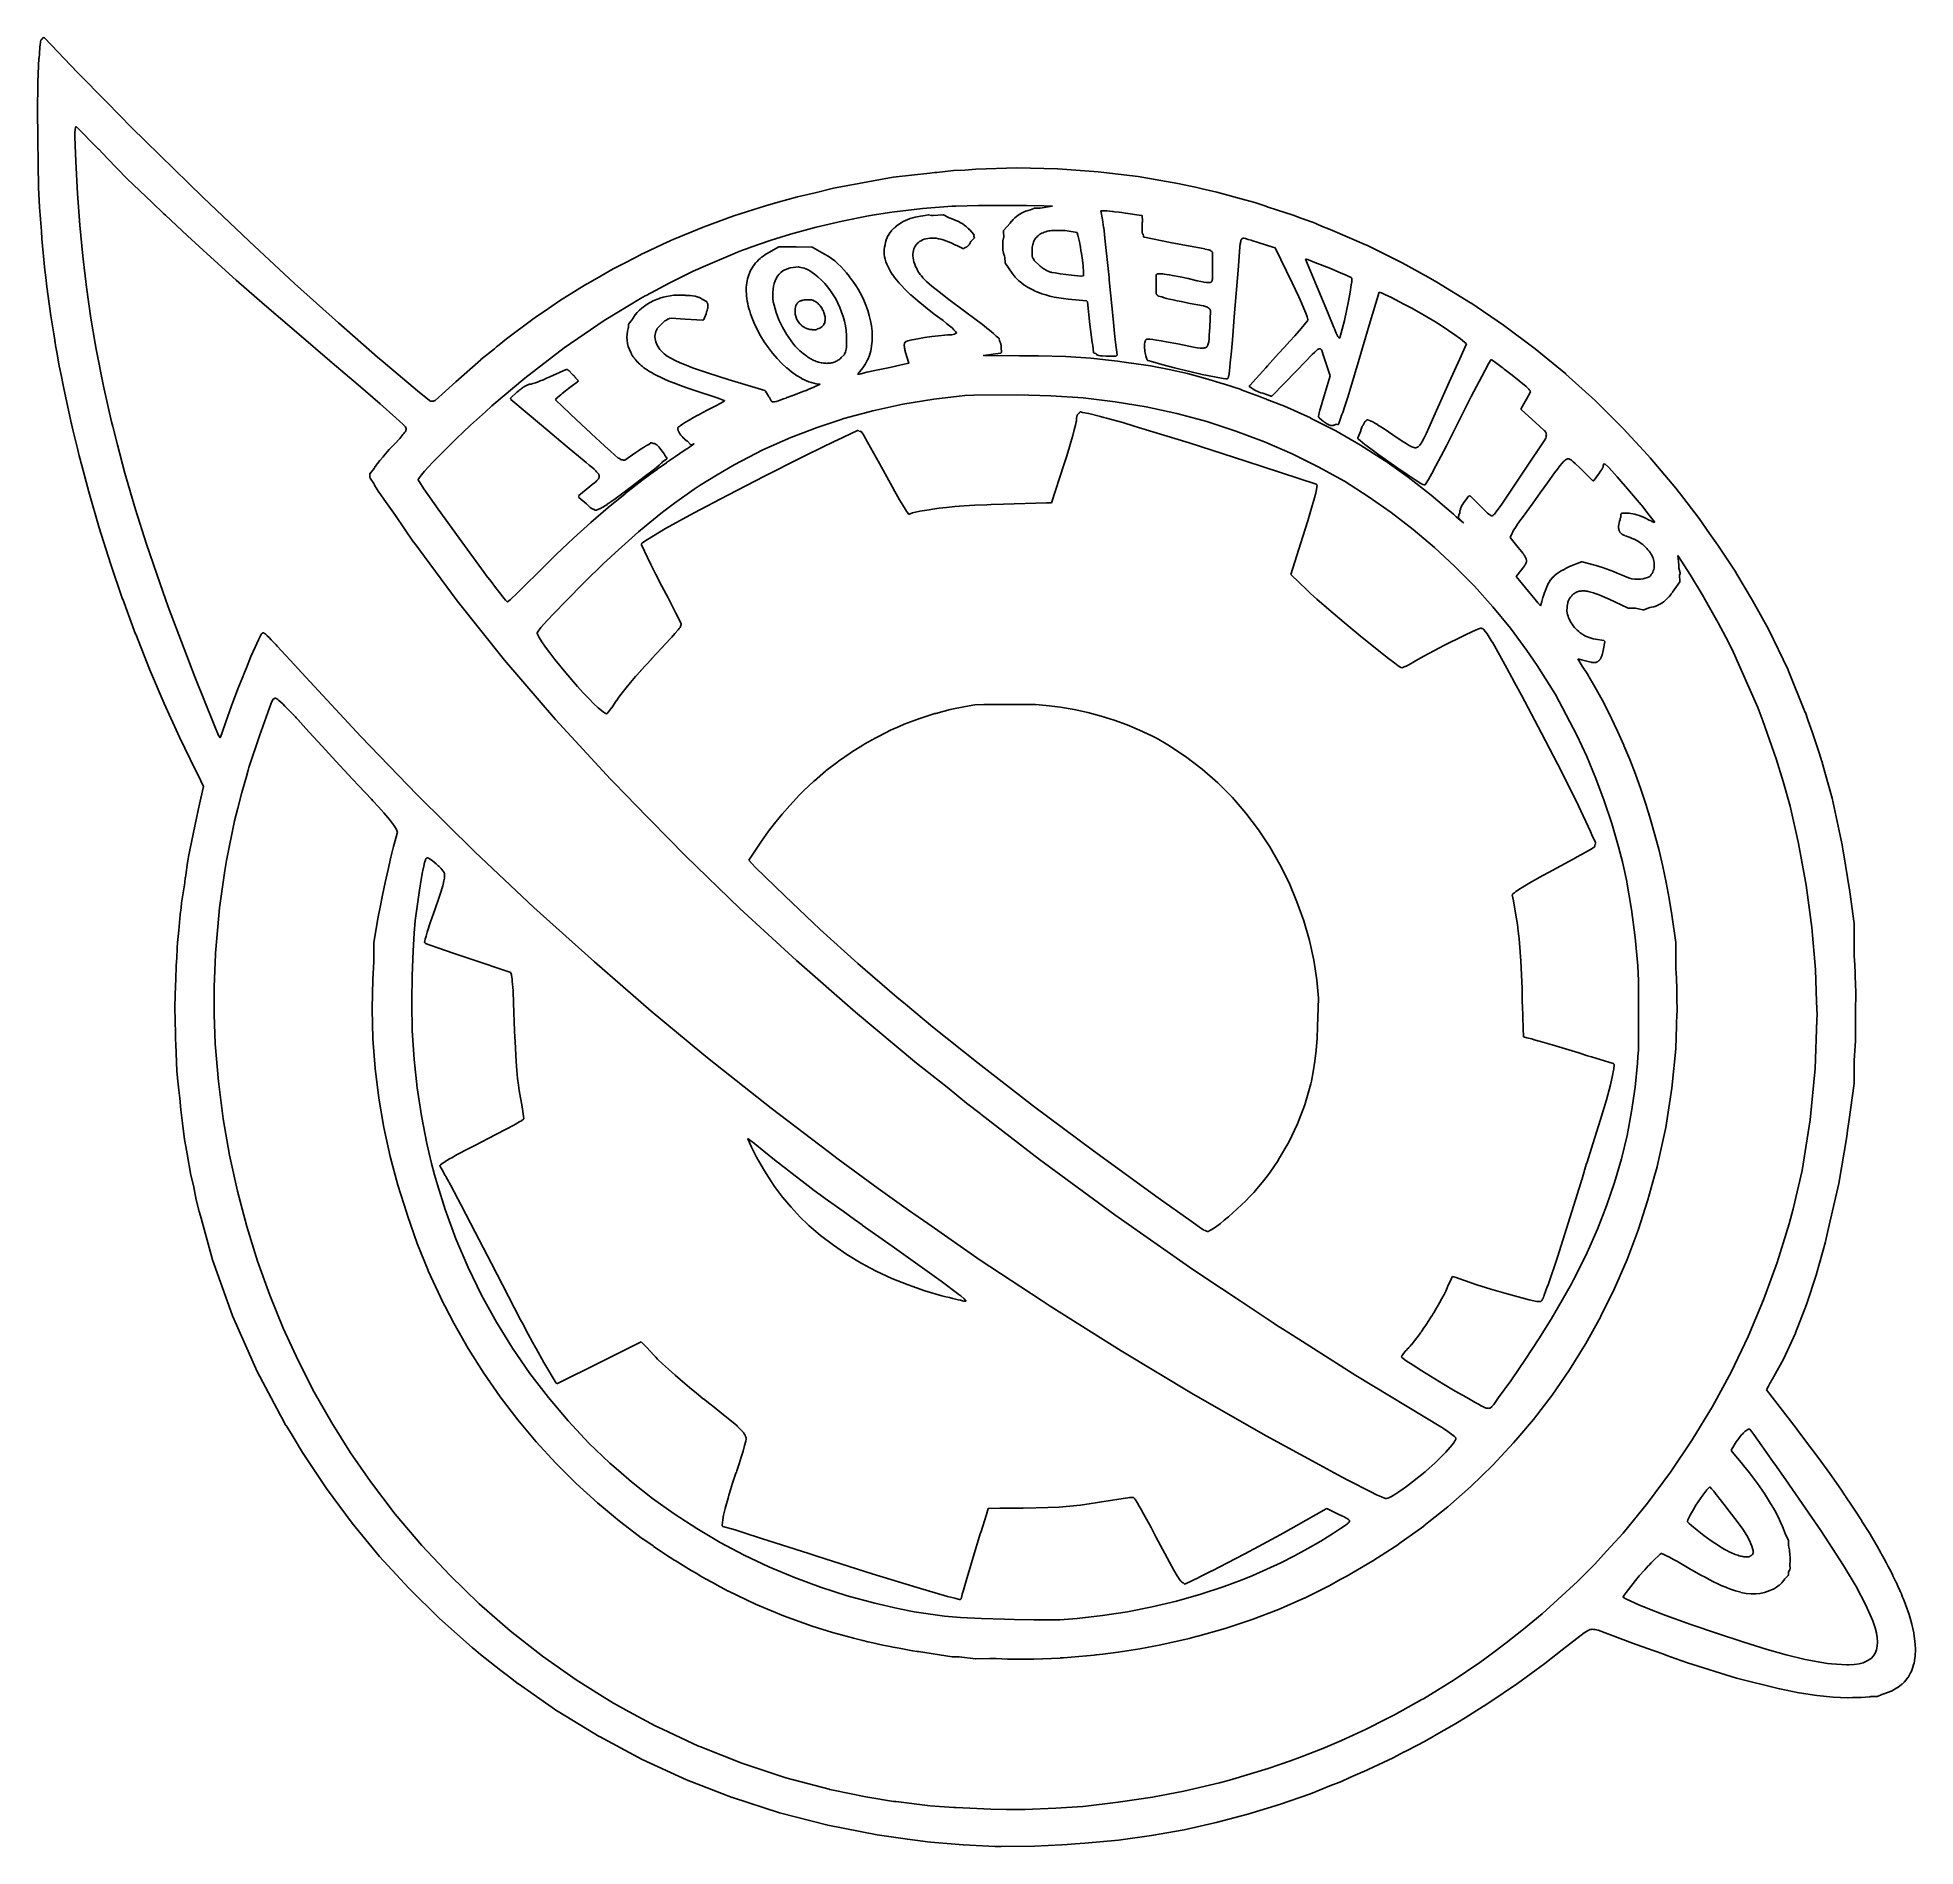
# Model space of a CAD drawing. Extents: x 68.4 to 85.3, y -100.7 to -84.4.
import ezdxf

# ---------------------------------------------------------------- set-up
doc = ezdxf.new("R2010")
doc.units = 0
doc.layers.add('BLACK', color=7, linetype='CONTINUOUS')

msp = doc.modelspace()

# ---------------------------------------------------------------- linework, layer by layer
at = {"layer": 'BLACK', "linetype": 'CONTINUOUS'}
for p, q in [((68.4033, -84.5891), (68.4078, -84.5463)), ((68.4078, -84.5463), (68.4109, -84.4895)), ((68.4109, -84.489), (68.4154, -84.4475)), ((68.411, -84.4892), (68.4109, -84.489)), ((68.4109, -84.4895), (68.411, -84.4892)), ((68.4154, -84.4475), (68.4157, -84.4468)), ((68.4156, -84.4461), (68.4205, -84.4261)), ((68.4157, -84.4468), (68.4156, -84.4461)), ((68.4205, -84.4261), (68.4229, -84.423)), ((68.4229, -84.423), (68.4247, -84.4204)), ((68.4247, -84.4204), (68.4249, -84.42)), ((68.4249, -84.42), (68.4251, -84.4197)), ((68.4249, -84.42), (68.4249, -84.42)), ((68.4251, -84.4197), (68.4261, -84.4192)), ((68.4261, -84.4192), (68.4293, -84.4186)), ((68.4293, -84.4186), (68.4296, -84.4183)), ((68.4296, -84.4183), (68.4302, -84.4183)), ((68.4302, -84.4183), (68.4324, -84.4176)), ((68.4324, -84.4176), (68.4341, -84.4114)), ((68.4341, -84.4114), (68.4358, -84.4091)), ((68.4358, -84.4091), (68.437, -84.4065)), ((68.437, -84.4065), (68.4382, -84.406)), ((68.4382, -84.406), (68.439, -84.405)), ((68.439, -84.405), (68.4418, -84.4046)), ((68.4418, -84.4046), (68.4445, -84.4036)), ((68.4445, -84.4036), (68.4457, -84.4041)), ((68.4457, -84.4041), (68.4471, -84.4039)), ((68.4471, -84.4039), (68.4493, -84.4057)), ((68.4493, -84.4057), (68.4519, -84.4068)), ((68.4519, -84.4068), (68.7518, -84.7178)), ((68.3929, -84.8033), (68.4032, -84.5897)), ((68.4032, -84.5897), (68.4034, -84.5894)), ((68.4034, -84.5894), (68.4033, -84.5891)), ((68.3902, -85.0787), (68.3929, -84.8037)), ((68.393, -84.8035), (68.3929, -84.8033)), ((68.3929, -84.8037), (68.393, -84.8035)), ((68.7518, -84.7178), (69.0138, -84.9869)), ((69.0138, -84.9869), (69.2393, -85.2135)), ((68.3903, -85.0789), (68.3902, -85.0787)), ((68.3902, -85.079), (68.3903, -85.0789)), ((68.3931, -85.2875), (68.3902, -85.079)), ((68.7339, -85.2139), (68.7301, -85.2339)), ((68.7361, -85.2078), (68.7339, -85.2139)), ((68.7372, -85.2059), (68.7361, -85.2078)), ((68.9407, -85.4101), (68.7372, -85.2059)), ((69.2393, -85.2135), (69.2393, -85.2135)), ((69.2393, -85.2135), (69.4894, -85.4628)), ((68.3923, -85.346), (68.3931, -85.2875)), ((68.3923, -85.3462), (68.3923, -85.346)), ((68.3923, -85.3463), (68.3923, -85.3462)), ((68.3955, -85.5162), (68.3923, -85.3463)), ((68.7279, -85.2627), (68.7273, -85.3004)), ((68.7273, -85.3004), (68.7289, -85.3739)), ((68.7301, -85.2339), (68.7279, -85.2627)), ((68.7289, -85.3739), (68.7349, -85.5209)), ((68.3957, -85.5398), (68.3955, -85.5162)), ((68.3957, -85.5399), (68.3957, -85.5398)), ((68.4001, -85.7579), (68.3957, -85.5399)), ((68.3957, -85.5399), (68.3957, -85.5399)), ((68.7349, -85.5209), (68.7497, -85.8103)), ((68.9416, -85.4111), (68.9407, -85.4101)), ((68.9417, -85.4112), (68.9416, -85.4111)), ((68.9418, -85.4113), (68.9417, -85.4112)), ((69.0171, -85.4918), (68.9418, -85.4113)), ((69.0172, -85.4918), (69.0171, -85.4918)), ((69.0173, -85.492), (69.0172, -85.4918)), ((69.2, -85.6772), (69.0173, -85.492)), ((69.4894, -85.4628), (69.8851, -85.8476)), ((69.2001, -85.6773), (69.2, -85.6772)), ((69.2002, -85.6774), (69.2001, -85.6773)), ((69.423, -85.8927), (69.2002, -85.6774)), ((75.5717, -85.7613), (76.1102, -85.6629)), ((76.1102, -85.6629), (76.1106, -85.663)), ((76.1106, -85.663), (76.1109, -85.6628)), ((76.1109, -85.6628), (76.442, -85.6263)), ((76.442, -85.6263), (76.4829, -85.6212)), ((76.4829, -85.6212), (76.4831, -85.6213)), ((76.4831, -85.6213), (76.4833, -85.6212)), ((76.4833, -85.6212), (76.5034, -85.6196)), ((76.5034, -85.6196), (76.6551, -85.6028)), ((76.6551, -85.6028), (76.6555, -85.6029)), ((76.6555, -85.6029), (76.6559, -85.6028)), ((76.6559, -85.6028), (76.7579, -85.5988)), ((76.7579, -85.5988), (76.8553, -85.5909)), ((76.8553, -85.5909), (76.8556, -85.5909)), ((76.8556, -85.5909), (76.8558, -85.5908)), ((76.8558, -85.5908), (77.2258, -85.5797)), ((77.2258, -85.5797), (77.2261, -85.5798)), ((77.2261, -85.5798), (77.2264, -85.5797)), ((77.2264, -85.5797), (77.5938, -85.5875)), ((77.5938, -85.5875), (77.5941, -85.5876)), ((77.5941, -85.5876), (77.5943, -85.5875)), ((77.5943, -85.5875), (77.9587, -85.6136)), ((77.9587, -85.6136), (77.959, -85.6138)), ((77.959, -85.6138), (77.9592, -85.6137)), ((77.9592, -85.6137), (78.32, -85.6578)), ((78.32, -85.6578), (78.3203, -85.658)), ((78.3203, -85.658), (78.3205, -85.6579)), ((78.3205, -85.6579), (78.6772, -85.7196)), ((78.6772, -85.7196), (78.6774, -85.7197)), ((78.6774, -85.7197), (78.6777, -85.7197)), ((78.6777, -85.7197), (78.793, -85.7455)), ((68.4002, -85.758), (68.4001, -85.7579)), ((68.4001, -85.7582), (68.4002, -85.758)), ((68.4075, -85.932), (68.4001, -85.7582)), ((68.7497, -85.8103), (68.7704, -86.0953)), ((69.4231, -85.8927), (69.423, -85.8927)), ((69.4231, -85.8928), (69.4231, -85.8927)), ((69.5304, -85.993), (69.4231, -85.8928)), ((69.8851, -85.8476), (70.2998, -86.2413)), ((74.9574, -85.9214), (75.0294, -85.9015)), ((75.0294, -85.9015), (75.0402, -85.8978)), ((75.0402, -85.8978), (75.0406, -85.8979)), ((75.0406, -85.8979), (75.041, -85.8976)), ((75.041, -85.8976), (75.0739, -85.8891)), ((75.0739, -85.8891), (75.2479, -85.841)), ((75.2479, -85.841), (75.2481, -85.8411)), ((75.2481, -85.8411), (75.2483, -85.8409)), ((75.2483, -85.8409), (75.4072, -85.8035)), ((75.4072, -85.8035), (75.571, -85.7614)), ((75.571, -85.7614), (75.5714, -85.7615)), ((75.5714, -85.7615), (75.5717, -85.7613)), ((78.793, -85.7455), (78.8385, -85.7537)), ((78.8385, -85.7537), (78.8388, -85.7539)), ((78.8388, -85.7539), (78.8392, -85.7539)), ((78.8392, -85.7539), (78.8985, -85.7691)), ((78.8985, -85.7691), (79.0297, -85.7985)), ((79.0297, -85.7985), (79.0299, -85.7987)), ((79.0299, -85.7987), (79.0302, -85.7986)), ((79.0302, -85.7986), (79.2839, -85.8685)), ((79.2839, -85.8685), (79.3717, -85.8912)), ((79.3717, -85.8912), (79.3721, -85.8915)), ((79.3721, -85.8915), (79.3725, -85.8914)), ((79.3725, -85.8914), (79.4711, -85.9251)), ((68.4076, -85.9322), (68.4075, -85.932)), ((68.4076, -85.9324), (68.4076, -85.9322)), ((68.4243, -86.1516), (68.4076, -85.9324)), ((69.5441, -86.0062), (69.5304, -85.993)), ((69.5442, -86.0063), (69.5441, -86.0062)), ((69.5441, -86.0062), (69.5441, -86.0062)), ((69.7418, -86.192), (69.5442, -86.0063)), ((74.3959, -86.1134), (74.673, -86.0123)), ((74.673, -86.0123), (74.6732, -86.0123)), ((74.6732, -86.0123), (74.6734, -86.0121)), ((74.6734, -86.0121), (74.957, -85.9215)), ((74.957, -85.9215), (74.9573, -85.9215)), ((74.9573, -85.9215), (74.9574, -85.9214)), ((75.6487, -86.06), (75.4148, -86.1149)), ((75.8872, -86.0128), (75.6487, -86.06)), ((75.9589, -86.0011), (75.8872, -86.0128)), ((76.0987, -85.9785), (75.9589, -86.0011)), ((76.3745, -85.9459), (76.0987, -85.9785)), ((76.1825, -86.0745), (76.2011, -86.0637)), ((76.2011, -86.0637), (76.2014, -86.0637)), ((76.2014, -86.0637), (76.2017, -86.0634)), ((76.2017, -86.0634), (76.2213, -86.0536)), ((76.2213, -86.0536), (76.2216, -86.0536)), ((76.2216, -86.0536), (76.2218, -86.0533)), ((76.2218, -86.0533), (76.2422, -86.0445)), ((76.2422, -86.0445), (76.2425, -86.0445)), ((76.2425, -86.0445), (76.2428, -86.0443)), ((76.2428, -86.0443), (76.264, -86.0364)), ((76.264, -86.0364), (76.2643, -86.0364)), ((76.2643, -86.0364), (76.2645, -86.0362)), ((76.2645, -86.0362), (76.2864, -86.0293)), ((76.2864, -86.0293), (76.2867, -86.0293)), ((76.2867, -86.0293), (76.2869, -86.0291)), ((76.2869, -86.0291), (76.3094, -86.0232)), ((76.3094, -86.0232), (76.3098, -86.0233)), ((76.3098, -86.0233), (76.3101, -86.023)), ((76.3101, -86.023), (76.3567, -86.0141)), ((76.3567, -86.0141), (76.3572, -86.0142)), ((76.3572, -86.0142), (76.3576, -86.0139)), ((76.3576, -86.0139), (76.398, -86.0096)), ((76.6434, -85.9255), (76.3745, -85.9459)), ((76.398, -86.0096), (76.425, -86.0018)), ((76.425, -86.0018), (76.4276, -86.0021)), ((76.4276, -86.0021), (76.4303, -86.0016)), ((76.4303, -86.0016), (76.4568, -86.0075)), ((76.4568, -86.0075), (76.4715, -86.0083)), ((76.4715, -86.0083), (76.5576, -86.0024)), ((76.5576, -86.0024), (76.5603, -86.0033)), ((76.5603, -86.0033), (76.5632, -86.0036)), ((76.5632, -86.0036), (76.614, -86.0304)), ((76.614, -86.0304), (76.6254, -86.0337)), ((76.6254, -86.0337), (76.6256, -86.0338)), ((76.6256, -86.0338), (76.6258, -86.0338)), ((76.6258, -86.0338), (76.6481, -86.0413)), ((76.6761, -85.9242), (76.6434, -85.9255)), ((76.6481, -86.0413), (76.6483, -86.0415)), ((76.6483, -86.0415), (76.6486, -86.0415)), ((76.6486, -86.0415), (76.6702, -86.05)), ((76.6702, -86.05), (76.6704, -86.0502)), ((76.6704, -86.0502), (76.6707, -86.0502)), ((76.6707, -86.0502), (76.6916, -86.0596)), ((76.879, -85.9199), (76.6761, -85.9242)), ((76.6916, -86.0596), (76.6918, -86.0598)), ((76.6918, -86.0598), (76.6921, -86.0598)), ((76.6921, -86.0598), (76.7122, -86.0702)), ((76.7122, -86.0702), (76.7124, -86.0704)), ((76.7124, -86.0704), (76.7127, -86.0705)), ((76.7127, -86.0705), (76.7319, -86.0818)), ((77.0964, -85.9182), (76.879, -85.9199)), ((77.312, -85.9193), (77.0964, -85.9182)), ((77.1642, -86.0773), (77.1789, -86.0603)), ((77.1789, -86.0603), (77.1791, -86.0602)), ((77.1791, -86.0602), (77.1792, -86.06)), ((77.1792, -86.06), (77.1933, -86.0447)), ((77.1933, -86.0447), (77.1935, -86.0446)), ((77.1935, -86.0446), (77.1936, -86.0443)), ((77.1936, -86.0443), (77.2074, -86.0306)), ((77.2074, -86.0306), (77.2077, -86.0304)), ((77.2077, -86.0304), (77.2078, -86.0302)), ((77.2078, -86.0302), (77.2217, -86.0178)), ((77.2217, -86.0178), (77.222, -86.0177)), ((77.222, -86.0177), (77.2222, -86.0174)), ((77.2222, -86.0174), (77.2364, -86.0063)), ((77.2364, -86.0063), (77.2368, -86.0062)), ((77.2368, -86.0062), (77.237, -86.0059)), ((77.237, -86.0059), (77.2519, -85.996)), ((77.2519, -85.996), (77.2523, -85.9959)), ((77.2523, -85.9959), (77.2526, -85.9956)), ((77.2526, -85.9956), (77.2684, -85.9867)), ((77.2684, -85.9867), (77.2688, -85.9867)), ((77.2688, -85.9867), (77.2691, -85.9864)), ((77.2691, -85.9864), (77.2862, -85.9784)), ((77.2862, -85.9784), (77.2866, -85.9784)), ((77.2866, -85.9784), (77.2868, -85.9781)), ((77.2868, -85.9781), (77.3055, -85.971)), ((77.3055, -85.971), (77.3059, -85.971)), ((77.3059, -85.971), (77.3061, -85.9708)), ((77.3061, -85.9708), (77.3267, -85.9643)), ((77.4702, -85.9224), (77.312, -85.9193)), ((77.3267, -85.9643), (77.327, -85.9643)), ((77.327, -85.9643), (77.3272, -85.9641)), ((77.3272, -85.9641), (77.35, -85.9582)), ((77.35, -85.9582), (77.3794, -85.9448)), ((77.35, -85.9582), (77.35, -85.9582)), ((77.3794, -85.9448), (77.3816, -85.9448)), ((77.3816, -85.9448), (77.3837, -85.9439)), ((77.3837, -85.9439), (77.426, -85.9434)), ((77.426, -85.9434), (77.4357, -85.9418)), ((77.4357, -85.9418), (77.4358, -85.9418)), ((77.4358, -85.9418), (77.4359, -85.9417)), ((77.4359, -85.9417), (77.5093, -85.9311)), ((77.5475, -85.9259), (77.4702, -85.9224)), ((77.5093, -85.9311), (77.5093, -85.9311)), ((77.5093, -85.9311), (77.5094, -85.9311)), ((77.5094, -85.9311), (77.5475, -85.9259)), ((77.9975, -85.9655), (77.9843, -85.9653)), ((77.9843, -85.9653), (77.999, -86.0442)), ((78.0154, -85.9663), (77.9975, -85.9655)), ((77.999, -86.0442), (77.999, -86.0444)), ((77.999, -86.0444), (77.9991, -86.0446)), ((77.9991, -86.0446), (78.0092, -86.1163)), ((78.0364, -85.9677), (78.0154, -85.9663)), ((78.0606, -85.9697), (78.0364, -85.9677)), ((78.0878, -85.9723), (78.0606, -85.9697)), ((78.0958, -85.9732), (78.0878, -85.9723)), ((78.1073, -85.9745), (78.0958, -85.9732)), ((78.1493, -85.9796), (78.1073, -85.9745)), ((78.1732, -85.9829), (78.1493, -85.9796)), ((78.2058, -85.9876), (78.1732, -85.9829)), ((78.3515, -86.0093), (78.2058, -85.9876)), ((78.2058, -85.9876), (78.2058, -85.9876)), ((78.3559, -86.0102), (78.3515, -86.0093)), ((78.3592, -86.0614), (78.3559, -86.0102)), ((78.358, -86.0748), (78.3586, -86.0673)), ((78.3586, -86.067), (78.359, -86.0634)), ((78.3586, -86.0672), (78.3586, -86.067)), ((78.3586, -86.0673), (78.3586, -86.0672)), ((78.359, -86.0632), (78.3592, -86.0614)), ((78.359, -86.0633), (78.359, -86.0632)), ((78.359, -86.0634), (78.359, -86.0633)), ((79.4711, -85.9251), (79.4932, -85.9323)), ((79.4932, -85.9323), (79.7184, -86.0062)), ((79.7184, -86.0062), (79.7186, -86.0063)), ((79.7186, -86.0063), (79.7188, -86.0063)), ((79.7188, -86.0063), (79.798, -86.0365)), ((79.798, -86.0365), (79.8144, -86.0421)), ((79.8144, -86.0421), (79.8945, -86.0695)), ((79.8945, -86.0695), (79.8949, -86.0697)), ((79.8949, -86.0697), (79.8953, -86.0697)), ((79.8953, -86.0697), (79.9754, -86.1042)), ((68.4285, -86.2188), (68.4243, -86.1516)), ((68.4286, -86.219), (68.4285, -86.2188)), ((68.4285, -86.2192), (68.4286, -86.219)), ((68.4568, -86.5032), (68.4285, -86.2192)), ((68.7704, -86.0953), (68.7974, -86.3769)), ((69.7419, -86.192), (69.7418, -86.192)), ((69.7419, -86.1921), (69.7419, -86.192)), ((69.953, -86.3852), (69.7419, -86.1921)), ((70.2998, -86.2413), (70.7099, -86.6212)), ((74.076, -86.2477), (74.0939, -86.2394)), ((74.0939, -86.2394), (74.094, -86.2394)), ((74.094, -86.2394), (74.0942, -86.2393)), ((74.0942, -86.2393), (74.0943, -86.2392)), ((74.0943, -86.2392), (74.0953, -86.2388)), ((74.0953, -86.2388), (74.1244, -86.2253)), ((74.1244, -86.2253), (74.1246, -86.2253)), ((74.1246, -86.2253), (74.1248, -86.2251)), ((74.1248, -86.2251), (74.3955, -86.1135)), ((74.3955, -86.1135), (74.3957, -86.1135)), ((74.3957, -86.1135), (74.3959, -86.1134)), ((75.0098, -86.2323), (74.9133, -86.2648)), ((75.1852, -86.1775), (75.0098, -86.2323)), ((75.4148, -86.1149), (75.1852, -86.1775)), ((76.0405, -86.2521), (76.0463, -86.2301)), ((76.0463, -86.2301), (76.0467, -86.2296)), ((76.0467, -86.2289), (76.0549, -86.2077)), ((76.0467, -86.2296), (76.0467, -86.2289)), ((76.0549, -86.2077), (76.0553, -86.2072)), ((76.0553, -86.2066), (76.066, -86.1861)), ((76.0553, -86.2072), (76.0553, -86.2066)), ((76.066, -86.1861), (76.0664, -86.1857)), ((76.0664, -86.1857), (76.0665, -86.1851)), ((76.0665, -86.1851), (76.0796, -86.1655)), ((76.0796, -86.1655), (76.0801, -86.1652)), ((76.0801, -86.1652), (76.0802, -86.1646)), ((76.0802, -86.1646), (76.0957, -86.1458)), ((76.0957, -86.1458), (76.0962, -86.1456)), ((76.0962, -86.1456), (76.0964, -86.1451)), ((76.0964, -86.1451), (76.1144, -86.1272)), ((76.1144, -86.1272), (76.1148, -86.127)), ((76.1148, -86.127), (76.115, -86.1265)), ((76.115, -86.1265), (76.1252, -86.1181)), ((76.1252, -86.1181), (76.1262, -86.117)), ((76.1262, -86.117), (76.1265, -86.1169)), ((76.1265, -86.1169), (76.1267, -86.1166)), ((76.1267, -86.1166), (76.1378, -86.1065)), ((76.1378, -86.1065), (76.1381, -86.1064)), ((76.1381, -86.1064), (76.1382, -86.1061)), ((76.1382, -86.1061), (76.15, -86.0966)), ((76.15, -86.0966), (76.1503, -86.0965)), ((76.1503, -86.0965), (76.1505, -86.0962)), ((76.1505, -86.0962), (76.163, -86.0871)), ((76.163, -86.0871), (76.1633, -86.0871)), ((76.1633, -86.0871), (76.1634, -86.0868)), ((76.1634, -86.0868), (76.1767, -86.0783)), ((76.1767, -86.0783), (76.1769, -86.0782)), ((76.1769, -86.0782), (76.177, -86.0782)), ((76.177, -86.0782), (76.1771, -86.078)), ((76.1771, -86.078), (76.1781, -86.0774)), ((76.1781, -86.0774), (76.1819, -86.0749)), ((76.1819, -86.0749), (76.1822, -86.0748)), ((76.1822, -86.0748), (76.1825, -86.0745)), ((76.3612, -86.2362), (76.3486, -86.244)), ((76.3748, -86.2294), (76.3612, -86.2362)), ((76.3895, -86.2237), (76.3748, -86.2294)), ((76.4052, -86.2191), (76.3895, -86.2237)), ((76.4219, -86.2157), (76.4052, -86.2191)), ((76.4395, -86.2135), (76.4219, -86.2157)), ((76.458, -86.2126), (76.4395, -86.2135)), ((76.4774, -86.2131), (76.458, -86.2126)), ((76.4975, -86.2148), (76.4774, -86.2131)), ((76.5185, -86.218), (76.4975, -86.2148)), ((76.5401, -86.2227), (76.5185, -86.218)), ((76.5625, -86.2289), (76.5401, -86.2227)), ((76.5854, -86.2366), (76.5625, -86.2289)), ((76.609, -86.2459), (76.5854, -86.2366)), ((76.7319, -86.0818), (76.7321, -86.0821)), ((76.7321, -86.0821), (76.7324, -86.0821)), ((76.7324, -86.0821), (76.7506, -86.0944)), ((76.7506, -86.0944), (76.7508, -86.0947)), ((76.7508, -86.0947), (76.7511, -86.0948)), ((76.7511, -86.0948), (76.7683, -86.108)), ((76.7683, -86.108), (76.7685, -86.1083)), ((76.7685, -86.1083), (76.7688, -86.1084)), ((76.7688, -86.1084), (76.7848, -86.1226)), ((76.7848, -86.1226), (76.785, -86.123)), ((76.785, -86.123), (76.7853, -86.1231)), ((76.7853, -86.1231), (76.8001, -86.1382)), ((76.8001, -86.1382), (76.8002, -86.1384)), ((76.8002, -86.1384), (76.8004, -86.1385)), ((76.8004, -86.1385), (76.8376, -86.1797)), ((76.8404, -86.2144), (76.8115, -86.2433)), ((76.8376, -86.1797), (76.8384, -86.1819)), ((76.8391, -86.1918), (76.8376, -86.1946)), ((76.8376, -86.1946), (76.8418, -86.2013)), ((76.8384, -86.1819), (76.8399, -86.1837)), ((76.8393, -86.1894), (76.8391, -86.1918)), ((76.8403, -86.1873), (76.8393, -86.1894)), ((76.8399, -86.1837), (76.8397, -86.1856)), ((76.8397, -86.1856), (76.8403, -86.1873)), ((76.8415, -86.2117), (76.8404, -86.2144)), ((76.8432, -86.2093), (76.8415, -86.2117)), ((76.8418, -86.2013), (76.8423, -86.2042)), ((76.8423, -86.2042), (76.8435, -86.207)), ((76.8435, -86.207), (76.843, -86.2081)), ((76.843, -86.2081), (76.8432, -86.2093)), ((77.0982, -86.2651), (77.1006, -86.2384)), ((77.1006, -86.2384), (77.1009, -86.238)), ((77.1008, -86.2374), (77.1058, -86.2109)), ((77.1009, -86.238), (77.1008, -86.2374)), ((77.1043, -86.153), (77.1056, -86.1493)), ((77.1073, -86.2058), (77.1043, -86.153)), ((77.1056, -86.1493), (77.1068, -86.1456)), ((77.1058, -86.2109), (77.1061, -86.2104)), ((77.1061, -86.2099), (77.1073, -86.2058)), ((77.1061, -86.2104), (77.1061, -86.2099)), ((77.1068, -86.1456), (77.1642, -86.0774)), ((77.1642, -86.0774), (77.1642, -86.0773)), ((77.1642, -86.0774), (77.1642, -86.0774)), ((77.3806, -86.2392), (77.376, -86.2493)), ((77.3858, -86.2295), (77.3806, -86.2392)), ((77.3917, -86.2204), (77.3858, -86.2295)), ((77.3983, -86.2117), (77.3917, -86.2204)), ((77.4054, -86.2035), (77.3983, -86.2117)), ((77.4133, -86.1958), (77.4054, -86.2035)), ((77.4217, -86.1885), (77.4133, -86.1958)), ((77.4309, -86.1817), (77.4217, -86.1885)), ((77.4406, -86.1755), (77.4309, -86.1817)), ((77.451, -86.1697), (77.4406, -86.1755)), ((77.4621, -86.1644), (77.451, -86.1697)), ((77.4737, -86.1596), (77.4621, -86.1644)), ((77.486, -86.1553), (77.4737, -86.1596)), ((77.499, -86.1516), (77.486, -86.1553)), ((77.5125, -86.1484), (77.499, -86.1516)), ((77.5267, -86.1457), (77.5125, -86.1484)), ((77.5382, -86.144), (77.5267, -86.1457)), ((77.6523, -86.144), (77.5382, -86.144)), ((77.6605, -86.1449), (77.6523, -86.144)), ((77.6797, -86.1475), (77.6605, -86.1449)), ((77.6994, -86.1507), (77.6797, -86.1475)), ((77.7688, -86.1628), (77.6994, -86.1507)), ((77.7697, -86.1649), (77.7688, -86.1628)), ((77.7762, -86.1854), (77.7697, -86.1649)), ((77.7832, -86.2115), (77.7762, -86.1854)), ((77.7914, -86.2478), (77.7832, -86.2115)), ((78.0092, -86.1163), (78.0092, -86.1164)), ((78.0092, -86.1164), (78.0093, -86.1165)), ((78.0093, -86.1165), (78.0241, -86.2431)), ((78.3573, -86.1329), (78.3574, -86.102)), ((78.3573, -86.1331), (78.3573, -86.1329)), ((78.3573, -86.1333), (78.3573, -86.1331)), ((78.3574, -86.1397), (78.3573, -86.1333)), ((78.3574, -86.1019), (78.3575, -86.1012)), ((78.3575, -86.1019), (78.3574, -86.1019)), ((78.3574, -86.102), (78.3575, -86.102)), ((78.3575, -86.1398), (78.3574, -86.1397)), ((78.3575, -86.0914), (78.3576, -86.0833)), ((78.3575, -86.0915), (78.3575, -86.0914)), ((78.3575, -86.0916), (78.3575, -86.0915)), ((78.3575, -86.1012), (78.3575, -86.0916)), ((78.3575, -86.102), (78.3575, -86.1019)), ((78.3575, -86.1661), (78.3575, -86.1398)), ((78.3583, -86.1681), (78.3575, -86.1661)), ((78.3576, -86.0829), (78.358, -86.0751)), ((78.3576, -86.0831), (78.3576, -86.0829)), ((78.3576, -86.0833), (78.3576, -86.0831)), ((78.358, -86.0749), (78.358, -86.0748)), ((78.358, -86.0751), (78.358, -86.0749)), ((78.3583, -86.1703), (78.3583, -86.1681)), ((78.3598, -86.1717), (78.3583, -86.1703)), ((78.3606, -86.1736), (78.3598, -86.1717)), ((78.3625, -86.1744), (78.3606, -86.1736)), ((78.3641, -86.1759), (78.3625, -86.1744)), ((78.3668, -86.177), (78.3641, -86.1759)), ((78.368, -86.196), (78.3668, -86.177)), ((78.3693, -86.1985), (78.368, -86.196)), ((78.3698, -86.2013), (78.3693, -86.1985)), ((78.371, -86.202), (78.3698, -86.2013)), ((78.3716, -86.2033), (78.371, -86.202)), ((78.3742, -86.2042), (78.3716, -86.2033)), ((78.3766, -86.2057), (78.3742, -86.2042)), ((78.6094, -86.2511), (78.3766, -86.2057)), ((79.2476, -86.2352), (79.2454, -86.243)), ((79.25, -86.2288), (79.2476, -86.2352)), ((79.2526, -86.2239), (79.25, -86.2288)), ((79.2552, -86.2203), (79.2526, -86.2239)), ((79.2578, -86.2177), (79.2552, -86.2203)), ((79.2606, -86.216), (79.2578, -86.2177)), ((79.2639, -86.2148), (79.2606, -86.216)), ((79.2681, -86.214), (79.2639, -86.2148)), ((79.2733, -86.2139), (79.2681, -86.214)), ((79.2753, -86.2141), (79.2733, -86.2139)), ((79.2883, -86.2173), (79.2753, -86.2141)), ((79.3126, -86.2239), (79.2883, -86.2173)), ((79.34, -86.2317), (79.3126, -86.2239)), ((79.3459, -86.2335), (79.34, -86.2317)), ((79.4019, -86.2519), (79.3459, -86.2335)), ((79.9754, -86.1042), (80.0535, -86.134)), ((80.0535, -86.134), (80.0537, -86.1342)), ((80.0537, -86.1342), (80.054, -86.1342)), ((80.054, -86.1342), (80.3819, -86.2774)), ((68.7974, -86.3769), (68.8307, -86.6562)), ((69.9531, -86.3852), (69.953, -86.3852)), ((69.9531, -86.3853), (69.9531, -86.3852)), ((70.1835, -86.5911), (69.9531, -86.3853)), ((73.6968, -86.4314), (73.8362, -86.3592)), ((73.8362, -86.3592), (73.8365, -86.3592)), ((73.8365, -86.3592), (73.8366, -86.359)), ((73.8366, -86.359), (73.846, -86.3547)), ((73.846, -86.3547), (73.8595, -86.3477)), ((73.8595, -86.3477), (73.8598, -86.3477)), ((73.8598, -86.3477), (73.8599, -86.3475)), ((73.8599, -86.3475), (74.076, -86.2477)), ((74.706, -86.3405), (74.4367, -86.4528)), ((74.7501, -86.3229), (74.706, -86.3405)), ((74.7863, -86.3094), (74.7501, -86.3229)), ((74.8341, -86.2925), (74.7863, -86.3094)), ((74.9133, -86.2648), (74.8341, -86.2925)), ((74.882, -86.4224), (74.8948, -86.4097)), ((74.8948, -86.4097), (74.8951, -86.4096)), ((74.8951, -86.4096), (74.8952, -86.4093)), ((74.8952, -86.4093), (74.9087, -86.3971)), ((74.9087, -86.3971), (74.909, -86.397)), ((74.909, -86.397), (74.9091, -86.3967)), ((74.9091, -86.3967), (74.9235, -86.385)), ((74.9235, -86.385), (74.9237, -86.3849)), ((74.9237, -86.3849), (74.9239, -86.3847)), ((74.9239, -86.3847), (74.939, -86.3734)), ((74.939, -86.3734), (74.9393, -86.3733)), ((74.9393, -86.3733), (74.9394, -86.3731)), ((74.9394, -86.3731), (74.9554, -86.3623)), ((74.9554, -86.3623), (74.9556, -86.3622)), ((74.9556, -86.3622), (74.9558, -86.362)), ((74.9558, -86.362), (74.9725, -86.3517)), ((74.9725, -86.3517), (74.9726, -86.3517)), ((74.9726, -86.3517), (74.9727, -86.3516)), ((74.9727, -86.3516), (75.0712, -86.2937)), ((75.0712, -86.2937), (75.074, -86.2933)), ((75.074, -86.2933), (75.0766, -86.2922)), ((75.0766, -86.2922), (75.2354, -86.2926)), ((75.2354, -86.2926), (75.2356, -86.2927)), ((75.2356, -86.2927), (75.2359, -86.2926)), ((75.2359, -86.2926), (75.2473, -86.2932)), ((75.2473, -86.2932), (75.3729, -86.2928)), ((75.3729, -86.2928), (75.3754, -86.2938)), ((75.3754, -86.2938), (75.3781, -86.2941)), ((75.3781, -86.2941), (75.3807, -86.2956)), ((75.3807, -86.2956), (75.3816, -86.2959)), ((75.3816, -86.2959), (75.3844, -86.2964)), ((75.3844, -86.2964), (75.4073, -86.3102)), ((75.4073, -86.3102), (75.4914, -86.3566)), ((75.4914, -86.3566), (75.4916, -86.3568)), ((75.4916, -86.3568), (75.4917, -86.3568)), ((75.4917, -86.3568), (75.5227, -86.3752)), ((75.5227, -86.3752), (75.5229, -86.3755)), ((75.5229, -86.3755), (75.5233, -86.3755)), ((75.5233, -86.3755), (75.5533, -86.396)), ((75.5533, -86.396), (75.5535, -86.3963)), ((75.5535, -86.3963), (75.5538, -86.3964)), ((75.5538, -86.3964), (75.5829, -86.4188)), ((76.0291, -86.3362), (76.0298, -86.3154)), ((76.0293, -86.3366), (76.0291, -86.3362)), ((76.0291, -86.3371), (76.0293, -86.3366)), ((76.0302, -86.3581), (76.0291, -86.3371)), ((76.0298, -86.3145), (76.0323, -86.2939)), ((76.03, -86.315), (76.0298, -86.3145)), ((76.0298, -86.3154), (76.03, -86.315)), ((76.0304, -86.3586), (76.0302, -86.3581)), ((76.0303, -86.359), (76.0304, -86.3586)), ((76.0332, -86.3803), (76.0303, -86.359)), ((76.0323, -86.2939), (76.0325, -86.2935)), ((76.0324, -86.293), (76.0366, -86.2727)), ((76.0325, -86.2935), (76.0324, -86.293)), ((76.0334, -86.3807), (76.0332, -86.3803)), ((76.0333, -86.3811), (76.0334, -86.3807)), ((76.038, -86.4027), (76.0333, -86.3811)), ((76.0366, -86.2727), (76.0368, -86.2723)), ((76.0368, -86.2718), (76.0384, -86.2665)), ((76.0368, -86.2723), (76.0368, -86.2718)), ((76.0382, -86.4031), (76.038, -86.4027)), ((76.0382, -86.4035), (76.0382, -86.4031)), ((76.0446, -86.4254), (76.0382, -86.4035)), ((76.0384, -86.2665), (76.0403, -86.2533)), ((76.0403, -86.2533), (76.0406, -86.2527)), ((76.0406, -86.2527), (76.0405, -86.2521)), ((76.2887, -86.3563), (76.2886, -86.373)), ((76.2886, -86.373), (76.2901, -86.3906)), ((76.2902, -86.3404), (76.2887, -86.3563)), ((76.2901, -86.3906), (76.2931, -86.4088)), ((76.2931, -86.3253), (76.2902, -86.3404)), ((76.2973, -86.311), (76.2931, -86.3253)), ((76.2931, -86.4088), (76.2978, -86.4277)), ((76.3029, -86.2976), (76.2973, -86.311)), ((76.3097, -86.285), (76.3029, -86.2976)), ((76.3177, -86.2734), (76.3097, -86.285)), ((76.3268, -86.2627), (76.3177, -86.2734)), ((76.3372, -86.2529), (76.3268, -86.2627)), ((76.3486, -86.244), (76.3372, -86.2529)), ((76.6332, -86.2569), (76.609, -86.2459)), ((76.6725, -86.2755), (76.6332, -86.2569)), ((76.6726, -86.2755), (76.6725, -86.2755)), ((76.6727, -86.2756), (76.6726, -86.2755)), ((76.6843, -86.2807), (76.6727, -86.2756)), ((76.7378, -86.3069), (76.6843, -86.2807)), ((76.7402, -86.3071), (76.7378, -86.3069)), ((76.7424, -86.308), (76.7402, -86.3071)), ((76.7441, -86.3073), (76.7424, -86.308)), ((76.7459, -86.3074), (76.7441, -86.3073)), ((76.7477, -86.3058), (76.7459, -86.3074)), ((76.7487, -86.3054), (76.7477, -86.3058)), ((76.7494, -86.3054), (76.7487, -86.3054)), ((76.7518, -86.3034), (76.7494, -86.3054)), ((76.7546, -86.3018), (76.7518, -86.3034)), ((76.7569, -86.2988), (76.7546, -86.3018)), ((76.7606, -86.2981), (76.7569, -86.2988)), ((76.7611, -86.2977), (76.7606, -86.2981)), ((76.7616, -86.2978), (76.7611, -86.2977)), ((76.7652, -86.2967), (76.7616, -86.2978)), ((76.7657, -86.2963), (76.7652, -86.2967)), ((76.7663, -86.2963), (76.7657, -86.2963)), ((76.7697, -86.2949), (76.7663, -86.2963)), ((76.7701, -86.2945), (76.7697, -86.2949)), ((76.7707, -86.2944), (76.7701, -86.2945)), ((76.774, -86.2926), (76.7707, -86.2944)), ((76.7743, -86.2922), (76.774, -86.2926)), ((76.7749, -86.2921), (76.7743, -86.2922)), ((76.778, -86.2899), (76.7749, -86.2921)), ((76.7783, -86.2895), (76.778, -86.2899)), ((76.7788, -86.2893), (76.7783, -86.2895)), ((76.7818, -86.2868), (76.7788, -86.2893)), ((76.782, -86.2864), (76.7818, -86.2868)), ((76.7824, -86.2862), (76.782, -86.2864)), ((76.7854, -86.2833), (76.7824, -86.2862)), ((76.7855, -86.283), (76.7854, -86.2833)), ((76.7859, -86.2828), (76.7855, -86.283)), ((76.7888, -86.2796), (76.7859, -86.2828)), ((76.7889, -86.2792), (76.7888, -86.2796)), ((76.7892, -86.2791), (76.7889, -86.2792)), ((76.792, -86.2755), (76.7892, -86.2791)), ((76.7921, -86.2751), (76.792, -86.2755)), ((76.7925, -86.2749), (76.7921, -86.2751)), ((76.7982, -86.2666), (76.7925, -86.2749)), ((76.7983, -86.2662), (76.7982, -86.2666)), ((76.7986, -86.266), (76.7983, -86.2662)), ((76.8044, -86.2562), (76.7986, -86.266)), ((76.8045, -86.256), (76.8044, -86.2562)), ((76.8046, -86.2559), (76.8045, -86.256)), ((76.8108, -86.2446), (76.8046, -86.2559)), ((76.8109, -86.2445), (76.8108, -86.2445)), ((76.8108, -86.2445), (76.8108, -86.2446)), ((76.8115, -86.2433), (76.8109, -86.2445)), ((77.0981, -86.2661), (77.0983, -86.2656)), ((77.0982, -86.2929), (77.0981, -86.2661)), ((77.0983, -86.2656), (77.0982, -86.2651)), ((77.0984, -86.2934), (77.0982, -86.2929)), ((77.0982, -86.2939), (77.0984, -86.2934)), ((77.1008, -86.3206), (77.0982, -86.2939)), ((77.1011, -86.3211), (77.1008, -86.3206)), ((77.1009, -86.3216), (77.1011, -86.3211)), ((77.106, -86.3482), (77.1009, -86.3216)), ((77.1062, -86.3486), (77.106, -86.3482)), ((77.1062, -86.3491), (77.1062, -86.3486)), ((77.1135, -86.3756), (77.1062, -86.3491)), ((77.1138, -86.376), (77.1135, -86.3756)), ((77.1138, -86.3764), (77.1138, -86.376)), ((77.1175, -86.3864), (77.1138, -86.3764)), ((77.1203, -86.4356), (77.1175, -86.3864)), ((77.3629, -86.3209), (77.3627, -86.376)), ((77.3627, -86.376), (77.3627, -86.376)), ((77.3627, -86.376), (77.3683, -86.3886)), ((77.3633, -86.3076), (77.3629, -86.3209)), ((77.3644, -86.295), (77.3633, -86.3076)), ((77.3663, -86.2828), (77.3644, -86.295)), ((77.3688, -86.2711), (77.3663, -86.2828)), ((77.3683, -86.3886), (77.3748, -86.401)), ((77.3721, -86.26), (77.3688, -86.2711)), ((77.376, -86.2493), (77.3721, -86.26)), ((77.3748, -86.401), (77.3822, -86.4133)), ((77.7996, -86.2942), (77.7914, -86.2478)), ((77.8045, -86.3231), (77.7996, -86.2942)), ((77.8091, -86.3528), (77.8045, -86.3231)), ((77.8173, -86.4114), (77.8091, -86.3528)), ((78.0241, -86.2431), (78.0241, -86.2432)), ((78.0241, -86.2432), (78.0242, -86.2433)), ((78.0242, -86.2433), (78.0417, -86.407)), ((78.0417, -86.407), (78.0417, -86.4071)), ((78.0417, -86.4071), (78.0417, -86.4071)), ((78.0417, -86.4071), (78.058, -86.5694)), ((78.9216, -86.311), (78.6094, -86.2511)), ((78.6094, -86.2511), (78.6094, -86.2511)), ((78.6094, -86.2511), (78.6094, -86.2511)), ((78.9217, -86.311), (78.9216, -86.311)), ((78.9217, -86.3111), (78.9217, -86.311)), ((78.9596, -86.318), (78.9217, -86.3111)), ((78.966, -86.3208), (78.9596, -86.318)), ((78.9738, -86.325), (78.966, -86.3208)), ((78.9806, -86.3295), (78.9738, -86.325)), ((78.9865, -86.3341), (78.9806, -86.3295)), ((78.9916, -86.3389), (78.9865, -86.3341)), ((78.9924, -86.3399), (78.9916, -86.3389)), ((78.9924, -86.4731), (78.9924, -86.3399)), ((79.2383, -86.29), (79.2251, -86.4643)), ((79.2415, -86.2635), (79.2383, -86.29)), ((79.2454, -86.243), (79.2415, -86.2635)), ((79.402, -86.2518), (79.4019, -86.2519)), ((79.402, -86.2519), (79.402, -86.2518)), ((79.5354, -86.2934), (79.402, -86.2519)), ((79.5574, -86.302), (79.5354, -86.2934)), ((79.7094, -86.6157), (79.5574, -86.302)), ((79.8324, -86.4024), (79.8312, -86.4022)), ((79.8312, -86.4022), (79.9362, -86.6541)), ((79.8376, -86.4034), (79.8324, -86.4024)), ((79.8436, -86.4048), (79.8376, -86.4034)), ((79.8503, -86.4065), (79.8436, -86.4048)), ((79.8575, -86.4086), (79.8503, -86.4065)), ((79.9158, -86.4316), (79.8575, -86.4086)), ((80.3819, -86.2774), (80.382, -86.2776)), ((80.382, -86.2776), (80.3823, -86.2776)), ((80.3823, -86.2776), (80.7028, -86.4358)), ((68.4568, -86.5033), (68.4568, -86.5032)), ((68.4568, -86.5034), (68.4568, -86.5033)), ((68.4648, -86.5671), (68.4568, -86.5034)), ((68.4736, -86.6531), (68.4648, -86.5671)), ((73.3481, -86.6245), (73.439, -86.5728)), ((73.439, -86.5728), (73.5845, -86.4895)), ((73.5845, -86.4895), (73.5848, -86.4895)), ((73.5848, -86.4895), (73.5849, -86.4893)), ((73.5849, -86.4893), (73.5946, -86.4843)), ((73.5946, -86.4843), (73.6007, -86.4808)), ((73.6007, -86.4808), (73.6009, -86.4808)), ((73.6009, -86.4808), (73.6011, -86.4806)), ((73.6011, -86.4806), (73.6968, -86.4314)), ((74.3056, -86.5117), (74.0894, -86.6198)), ((74.4367, -86.4528), (74.3056, -86.5117)), ((74.7919, -86.5979), (74.7958, -86.5802)), ((74.7958, -86.5802), (74.7959, -86.58)), ((74.7959, -86.5797), (74.8006, -86.5624)), ((74.7959, -86.58), (74.7959, -86.5797)), ((74.8006, -86.5624), (74.8008, -86.5622)), ((74.8008, -86.5619), (74.8063, -86.5451)), ((74.8008, -86.5622), (74.8008, -86.5619)), ((74.8063, -86.5451), (74.8065, -86.5448)), ((74.8065, -86.5446), (74.8128, -86.5282)), ((74.8065, -86.5448), (74.8065, -86.5446)), ((74.8128, -86.5282), (74.813, -86.5279)), ((74.813, -86.5276), (74.8201, -86.5117)), ((74.813, -86.5279), (74.813, -86.5276)), ((74.8201, -86.5117), (74.8204, -86.5115)), ((74.8204, -86.5112), (74.8283, -86.4957)), ((74.8204, -86.5115), (74.8204, -86.5112)), ((74.8283, -86.4957), (74.8286, -86.4955)), ((74.8286, -86.4952), (74.8373, -86.4802)), ((74.8286, -86.4955), (74.8286, -86.4952)), ((74.8373, -86.4802), (74.8376, -86.48)), ((74.8376, -86.4797), (74.8472, -86.4651)), ((74.8376, -86.48), (74.8376, -86.4797)), ((74.8472, -86.4651), (74.8474, -86.4649)), ((74.8474, -86.4649), (74.8475, -86.4646)), ((74.8475, -86.4646), (74.8579, -86.4505)), ((74.8579, -86.4505), (74.8581, -86.4504)), ((74.8581, -86.4504), (74.8582, -86.4501)), ((74.8582, -86.4501), (74.8694, -86.4364)), ((74.8694, -86.4364), (74.8696, -86.4363)), ((74.8696, -86.4363), (74.8697, -86.436)), ((74.8697, -86.436), (74.8817, -86.4228)), ((74.8817, -86.4228), (74.8819, -86.4227)), ((74.8819, -86.4227), (74.882, -86.4224)), ((75.0547, -86.5772), (75.0447, -86.599)), ((75.0666, -86.5572), (75.0547, -86.5772)), ((75.0804, -86.5392), (75.0666, -86.5572)), ((75.0962, -86.5232), (75.0804, -86.5392)), ((75.114, -86.5093), (75.0962, -86.5232)), ((75.1339, -86.4977), (75.114, -86.5093)), ((75.1559, -86.4885), (75.1339, -86.4977)), ((75.1801, -86.4818), (75.1559, -86.4885)), ((75.2069, -86.4777), (75.1801, -86.4818)), ((75.2557, -86.473), (75.2069, -86.4777)), ((75.263, -86.474), (75.2557, -86.473)), ((75.2777, -86.4768), (75.263, -86.474)), ((75.2923, -86.4804), (75.2777, -86.4768)), ((75.3069, -86.4848), (75.2923, -86.4804)), ((75.3215, -86.4899), (75.3069, -86.4848)), ((75.3361, -86.4958), (75.3215, -86.4899)), ((75.3506, -86.5025), (75.3361, -86.4958)), ((75.3588, -86.5067), (75.3506, -86.5025)), ((75.3988, -86.5371), (75.3588, -86.5067)), ((75.4316, -86.5636), (75.3988, -86.5371)), ((75.4626, -86.5922), (75.4316, -86.5636)), ((75.5829, -86.4188), (75.5831, -86.4191)), ((75.5831, -86.4191), (75.5834, -86.4192)), ((75.5834, -86.4192), (75.6114, -86.4434)), ((75.6114, -86.4434), (75.6115, -86.4437)), ((75.6115, -86.4437), (75.6118, -86.4438)), ((75.6118, -86.4438), (75.6388, -86.4697)), ((75.6388, -86.4697), (75.6389, -86.47)), ((75.6389, -86.47), (75.6392, -86.4701)), ((75.6392, -86.4701), (75.665, -86.4976)), ((75.665, -86.4976), (75.6651, -86.4979)), ((75.6651, -86.4979), (75.6654, -86.498)), ((75.6654, -86.498), (75.6901, -86.527)), ((75.6901, -86.527), (75.6902, -86.5272)), ((75.6902, -86.5272), (75.6904, -86.5273)), ((75.6904, -86.5273), (75.714, -86.5576)), ((75.714, -86.5576), (75.7141, -86.558)), ((75.7141, -86.558), (75.7144, -86.5582)), ((75.7144, -86.5582), (75.7261, -86.5755)), ((75.7261, -86.5755), (75.7444, -86.5996)), ((76.0449, -86.4257), (76.0446, -86.4254)), ((76.0448, -86.4261), (76.0449, -86.4257)), ((76.0531, -86.4483), (76.0448, -86.4261)), ((76.0533, -86.4486), (76.0531, -86.4483)), ((76.0533, -86.4489), (76.0533, -86.4486)), ((76.0634, -86.4715), (76.0533, -86.4489)), ((76.0636, -86.4717), (76.0634, -86.4715)), ((76.0637, -86.472), (76.0636, -86.4717)), ((76.0755, -86.495), (76.0637, -86.472)), ((76.0758, -86.4952), (76.0755, -86.495)), ((76.0758, -86.4955), (76.0758, -86.4952)), ((76.0895, -86.5187), (76.0758, -86.4955)), ((76.0897, -86.5189), (76.0895, -86.5187)), ((76.0898, -86.5192), (76.0897, -86.5189)), ((76.1053, -86.5429), (76.0898, -86.5192)), ((76.1055, -86.543), (76.1053, -86.5429)), ((76.1056, -86.5433), (76.1055, -86.543)), ((76.123, -86.5673), (76.1056, -86.5433)), ((76.1232, -86.5675), (76.123, -86.5673)), ((76.1232, -86.5677), (76.1232, -86.5675)), ((76.1262, -86.5715), (76.1232, -86.5677)), ((76.1394, -86.5885), (76.1262, -86.5715)), ((76.1262, -86.5715), (76.1262, -86.5715)), ((76.2978, -86.4277), (76.3041, -86.4473)), ((76.3041, -86.4473), (76.3122, -86.4675)), ((76.3122, -86.4675), (76.3221, -86.4884)), ((76.3221, -86.4884), (76.3337, -86.5096)), ((76.3337, -86.5096), (76.3532, -86.5399)), ((76.3532, -86.5399), (76.3643, -86.5546)), ((76.3643, -86.5546), (76.3772, -86.5699)), ((76.3772, -86.5699), (76.3926, -86.5862)), ((77.1215, -86.4382), (77.1203, -86.4356)), ((77.1221, -86.441), (77.1215, -86.4382)), ((77.1828, -86.5285), (77.1221, -86.441)), ((77.1829, -86.5286), (77.1828, -86.5285)), ((77.1829, -86.5287), (77.1829, -86.5286)), ((77.1914, -86.5404), (77.1829, -86.5287)), ((77.1916, -86.5406), (77.1914, -86.5404)), ((77.1917, -86.5408), (77.1916, -86.5406)), ((77.2007, -86.5523), (77.1917, -86.5408)), ((77.2009, -86.5524), (77.2007, -86.5523)), ((77.201, -86.5526), (77.2009, -86.5524)), ((77.2105, -86.5639), (77.201, -86.5526)), ((77.2107, -86.564), (77.2105, -86.5639)), ((77.2108, -86.5642), (77.2107, -86.564)), ((77.2209, -86.5751), (77.2108, -86.5642)), ((77.2211, -86.5752), (77.2209, -86.5751)), ((77.2212, -86.5754), (77.2211, -86.5752)), ((77.2317, -86.5861), (77.2212, -86.5754)), ((77.3822, -86.4133), (77.3874, -86.4208)), ((77.3874, -86.4208), (77.4232, -86.4543)), ((77.4232, -86.4543), (77.4299, -86.4603)), ((77.4299, -86.4603), (77.4369, -86.4661)), ((77.4369, -86.4661), (77.4441, -86.4719)), ((77.4441, -86.4719), (77.4517, -86.4776)), ((77.4517, -86.4776), (77.4596, -86.4831)), ((77.4596, -86.4831), (77.4675, -86.4885)), ((77.4675, -86.4885), (77.4756, -86.4936)), ((77.4756, -86.4936), (77.4836, -86.4984)), ((77.4836, -86.4984), (77.4916, -86.5029)), ((77.4916, -86.5029), (77.4995, -86.507)), ((77.4995, -86.507), (77.5071, -86.5108)), ((77.5071, -86.5108), (77.5145, -86.5141)), ((77.5145, -86.5141), (77.5216, -86.5169)), ((77.5216, -86.5169), (77.5282, -86.5193)), ((77.5282, -86.5193), (77.5343, -86.5211)), ((77.5343, -86.5211), (77.5401, -86.5224)), ((77.5401, -86.5224), (77.5713, -86.5275)), ((77.5713, -86.5275), (77.6156, -86.5338)), ((77.6156, -86.5338), (77.6666, -86.5404)), ((77.6666, -86.5404), (77.7183, -86.5465)), ((77.7183, -86.5465), (77.8019, -86.5557)), ((77.8019, -86.5557), (77.805, -86.5557)), ((77.805, -86.5557), (77.8206, -86.5544)), ((77.8206, -86.4384), (77.8173, -86.4114)), ((77.8232, -86.463), (77.8206, -86.4384)), ((77.8206, -86.4384), (77.8206, -86.4384)), ((77.8206, -86.5544), (77.8276, -86.5529)), ((77.825, -86.4839), (77.8232, -86.463)), ((77.8259, -86.5005), (77.825, -86.4839)), ((77.8276, -86.5529), (77.8259, -86.5005)), ((78.058, -86.5694), (78.06, -86.5901)), ((78.4844, -86.5461), (78.486, -86.5424)), ((78.4844, -86.5462), (78.4844, -86.5461)), ((78.4844, -86.5461), (78.4844, -86.5461)), ((78.4844, -86.7166), (78.4844, -86.5462)), ((78.486, -86.5424), (78.4875, -86.5387)), ((78.4875, -86.5387), (78.4876, -86.5387)), ((78.4876, -86.5386), (78.4913, -86.5371)), ((78.4876, -86.5387), (78.4876, -86.5386)), ((78.4913, -86.5371), (78.495, -86.5356)), ((78.495, -86.5356), (78.4951, -86.5356)), ((78.4951, -86.5356), (78.4951, -86.5356)), ((78.4951, -86.5356), (78.5083, -86.5358)), ((78.5083, -86.5358), (78.5106, -86.5354)), ((78.5106, -86.5354), (78.5129, -86.5342)), ((78.5129, -86.5342), (78.5145, -86.5347)), ((78.5145, -86.5347), (78.5161, -86.5345)), ((78.5161, -86.5345), (78.5225, -86.5359)), ((78.5225, -86.5359), (78.5428, -86.5362)), ((78.5428, -86.5362), (78.5431, -86.5363)), ((78.5431, -86.5363), (78.5434, -86.5362)), ((78.5434, -86.5362), (78.5566, -86.5371)), ((78.5566, -86.5371), (78.5569, -86.5373)), ((78.5569, -86.5373), (78.5572, -86.5372)), ((78.5572, -86.5372), (78.5767, -86.5397)), ((78.5767, -86.5397), (78.5768, -86.5398)), ((78.5768, -86.5398), (78.577, -86.5398)), ((78.577, -86.5398), (78.6017, -86.5437)), ((78.6017, -86.5437), (78.6018, -86.5437)), ((78.6018, -86.5437), (78.6019, -86.5437)), ((78.6019, -86.5437), (78.631, -86.5488)), ((78.631, -86.5488), (78.631, -86.5489)), ((78.631, -86.5489), (78.6312, -86.5489)), ((78.6312, -86.5489), (78.6986, -86.5621)), ((78.6986, -86.5621), (78.6987, -86.5622)), ((78.6987, -86.5622), (78.6988, -86.5621)), ((78.6988, -86.5621), (78.7724, -86.5782)), ((78.7724, -86.5782), (78.7725, -86.5782)), ((78.7725, -86.5782), (78.7726, -86.5782)), ((78.7726, -86.5782), (78.8543, -86.5971)), ((78.9903, -86.5826), (78.9912, -86.5747)), ((78.9912, -86.5747), (78.9924, -86.5556)), ((78.9924, -86.477), (78.9924, -86.4731)), ((78.9924, -86.4731), (78.9924, -86.4731)), ((78.9924, -86.4731), (78.9924, -86.4731)), ((78.9924, -86.5499), (78.9924, -86.477)), ((78.9924, -86.5556), (78.9924, -86.5499)), ((79.2251, -86.4644), (79.1882, -86.9216)), ((79.2251, -86.4643), (79.2251, -86.4644)), ((79.2251, -86.4644), (79.2251, -86.4644)), ((80.0495, -86.4851), (79.9158, -86.4316)), ((80.1523, -86.528), (80.0495, -86.4851)), ((80.1912, -86.5451), (80.1523, -86.528)), ((80.2212, -86.5591), (80.1912, -86.5451)), ((80.2415, -86.5695), (80.2212, -86.5591)), ((80.2492, -86.5745), (80.2415, -86.5695)), ((80.249, -86.5872), (80.2493, -86.5746)), ((80.2493, -86.5746), (80.2492, -86.5745)), ((80.7028, -86.4358), (80.703, -86.436)), ((80.703, -86.436), (80.7032, -86.436)), ((80.7032, -86.436), (80.9361, -86.5647)), ((80.9361, -86.5647), (81.0158, -86.6088)), ((68.4737, -86.6533), (68.4736, -86.6531)), ((68.4736, -86.6535), (68.4737, -86.6533)), ((68.5097, -86.9147), (68.4736, -86.6535)), ((68.8307, -86.6562), (68.8706, -86.934)), ((70.4389, -86.8149), (70.1835, -86.5911)), ((70.1835, -86.5911), (70.1835, -86.5911)), ((70.1835, -86.5911), (70.1835, -86.5911)), ((70.7099, -86.6212), (71.1059, -86.9784)), ((73.1007, -86.7792), (73.2821, -86.6658)), ((73.2821, -86.6658), (73.3383, -86.6304)), ((73.3383, -86.6304), (73.3385, -86.6303)), ((73.3385, -86.6303), (73.3387, -86.6302)), ((73.3387, -86.6302), (73.342, -86.6283)), ((73.342, -86.6283), (73.3477, -86.6247)), ((73.3477, -86.6247), (73.3479, -86.6247)), ((73.3479, -86.6247), (73.3481, -86.6245)), ((73.8717, -86.7346), (73.8304, -86.7589)), ((73.881, -86.7295), (73.8717, -86.7346)), ((74.0894, -86.6198), (73.881, -86.7295)), ((74.0037, -86.756), (74.0337, -86.7467)), ((74.0337, -86.7467), (74.034, -86.7468)), ((74.034, -86.7468), (74.0343, -86.7466)), ((74.0343, -86.7466), (74.0652, -86.739)), ((74.0652, -86.739), (74.0655, -86.739)), ((74.0655, -86.739), (74.0658, -86.7388)), ((74.0658, -86.7388), (74.0975, -86.733)), ((74.0975, -86.733), (74.0978, -86.733)), ((74.0978, -86.733), (74.0981, -86.7329)), ((74.0981, -86.7329), (74.1304, -86.7288)), ((74.1304, -86.7288), (74.1308, -86.7289)), ((74.1308, -86.7289), (74.1311, -86.7288)), ((74.1311, -86.7288), (74.164, -86.7266)), ((74.164, -86.7266), (74.1643, -86.7267)), ((74.1643, -86.7267), (74.1647, -86.7266)), ((74.1647, -86.7266), (74.1981, -86.7264)), ((74.1981, -86.7264), (74.1984, -86.7266)), ((74.1984, -86.7266), (74.1988, -86.7265)), ((74.1988, -86.7265), (74.2326, -86.7284)), ((74.2326, -86.7284), (74.2329, -86.7285)), ((74.2329, -86.7285), (74.2333, -86.7284)), ((74.2333, -86.7284), (74.2387, -86.7291)), ((74.2387, -86.7291), (74.2529, -86.7291)), ((74.2529, -86.7291), (74.2531, -86.7292)), ((74.2531, -86.7292), (74.2534, -86.7291)), ((74.2534, -86.7291), (74.2771, -86.7303)), ((74.2771, -86.7303), (74.2774, -86.7305)), ((74.2774, -86.7305), (74.2777, -86.7304)), ((74.2777, -86.7304), (74.3001, -86.7329)), ((74.3001, -86.7329), (74.3005, -86.733)), ((74.3005, -86.733), (74.3008, -86.733)), ((74.3008, -86.733), (74.3218, -86.7367)), ((74.3218, -86.7367), (74.3222, -86.7369)), ((74.3222, -86.7369), (74.3226, -86.7369)), ((74.3226, -86.7369), (74.342, -86.7419)), ((74.342, -86.7419), (74.3424, -86.7422)), ((74.3424, -86.7422), (74.3429, -86.7422)), ((74.3429, -86.7422), (74.3606, -86.7484)), ((74.3606, -86.7484), (74.361, -86.7488)), ((74.361, -86.7488), (74.3616, -86.7489)), ((74.3616, -86.7489), (74.3774, -86.7564)), ((74.7841, -86.6755), (74.7842, -86.6753)), ((74.7843, -86.6954), (74.7841, -86.6755)), ((74.7842, -86.6751), (74.7848, -86.6556)), ((74.7842, -86.6753), (74.7842, -86.6751)), ((74.7844, -86.6956), (74.7843, -86.6954)), ((74.7843, -86.6958), (74.7844, -86.6956)), ((74.7853, -86.7161), (74.7843, -86.6958)), ((74.7848, -86.6552), (74.7863, -86.6361)), ((74.7849, -86.6554), (74.7848, -86.6552)), ((74.7848, -86.6556), (74.7849, -86.6554)), ((74.7854, -86.7163), (74.7853, -86.7161)), ((74.7853, -86.7165), (74.7854, -86.7163)), ((74.7871, -86.7372), (74.7853, -86.7165)), ((74.7863, -86.6357), (74.7886, -86.6171)), ((74.7864, -86.6359), (74.7863, -86.6357)), ((74.7863, -86.6361), (74.7864, -86.6359)), ((74.7872, -86.7374), (74.7871, -86.7372)), ((74.7871, -86.7376), (74.7872, -86.7374)), ((74.7898, -86.7587), (74.7871, -86.7376)), ((74.7886, -86.6171), (74.7888, -86.6168)), ((74.7887, -86.6166), (74.7918, -86.5984)), ((74.7888, -86.6168), (74.7887, -86.6166)), ((74.7918, -86.5984), (74.7919, -86.5982)), ((74.7919, -86.5982), (74.7919, -86.5979)), ((75.0242, -86.7022), (75.024, -86.7312)), ((75.024, -86.7312), (75.0256, -86.7613)), ((75.0265, -86.6743), (75.0242, -86.7022)), ((75.0306, -86.6477), (75.0265, -86.6743)), ((75.0367, -86.6226), (75.0306, -86.6477)), ((75.0447, -86.599), (75.0367, -86.6226)), ((75.492, -86.6227), (75.4626, -86.5922)), ((75.5197, -86.6551), (75.492, -86.6227)), ((75.5455, -86.6891), (75.5197, -86.6551)), ((75.5695, -86.7247), (75.5455, -86.6891)), ((75.5915, -86.7617), (75.5695, -86.7247)), ((75.7444, -86.5996), (75.7445, -86.5999)), ((75.7445, -86.5999), (75.7447, -86.6)), ((75.7447, -86.6), (75.7727, -86.641)), ((75.7727, -86.641), (75.7728, -86.6413)), ((75.7728, -86.6413), (75.773, -86.6415)), ((75.773, -86.6415), (75.7989, -86.6838)), ((75.7989, -86.6838), (75.7989, -86.6841)), ((75.7989, -86.6841), (75.7992, -86.6843)), ((75.7992, -86.6843), (75.8229, -86.7278)), ((75.8229, -86.7278), (75.8229, -86.7281)), ((75.8229, -86.7281), (75.8231, -86.7283)), ((75.8231, -86.7283), (75.8445, -86.7728)), ((76.1396, -86.5886), (76.1394, -86.5885)), ((76.1396, -86.5888), (76.1396, -86.5886)), ((76.154, -86.6062), (76.1396, -86.5888)), ((76.1542, -86.6063), (76.154, -86.6062)), ((76.1543, -86.6064), (76.1542, -86.6063)), ((76.1595, -86.6124), (76.1543, -86.6064)), ((76.1638, -86.6175), (76.1595, -86.6124)), ((76.164, -86.6176), (76.1638, -86.6175)), ((76.1641, -86.6178), (76.164, -86.6176)), ((76.187, -86.6432), (76.1641, -86.6178)), ((76.1872, -86.6433), (76.187, -86.6432)), ((76.1872, -86.6434), (76.1872, -86.6433)), ((76.2121, -86.6694), (76.1872, -86.6434)), ((76.2122, -86.6694), (76.2121, -86.6694)), ((76.2123, -86.6696), (76.2122, -86.6694)), ((76.239, -86.696), (76.2123, -86.6696)), ((76.2392, -86.696), (76.239, -86.696)), ((76.2392, -86.6962), (76.2392, -86.696)), ((76.2679, -86.7231), (76.2392, -86.6962)), ((76.268, -86.7232), (76.2679, -86.7231)), ((76.2681, -86.7233), (76.268, -86.7232)), ((76.3311, -86.7789), (76.2681, -86.7233)), ((76.3926, -86.5862), (76.4107, -86.604)), ((76.4107, -86.604), (76.4582, -86.6459)), ((76.4582, -86.6459), (76.5237, -86.6989)), ((76.5237, -86.6989), (76.6116, -86.7666)), ((77.2319, -86.5862), (77.2317, -86.5861)), ((77.232, -86.5864), (77.2319, -86.5862)), ((77.2431, -86.5968), (77.232, -86.5864)), ((77.2434, -86.5969), (77.2431, -86.5968)), ((77.2435, -86.5972), (77.2434, -86.5969)), ((77.2671, -86.6172), (77.2435, -86.5972)), ((77.2675, -86.6173), (77.2671, -86.6172)), ((77.2677, -86.6176), (77.2675, -86.6173)), ((77.2932, -86.6365), (77.2677, -86.6176)), ((77.2935, -86.6365), (77.2932, -86.6365)), ((77.2937, -86.6368), (77.2935, -86.6365)), ((77.3211, -86.6545), (77.2937, -86.6368)), ((77.3214, -86.6546), (77.3211, -86.6545)), ((77.3216, -86.6548), (77.3214, -86.6546)), ((77.3508, -86.6713), (77.3216, -86.6548)), ((77.3511, -86.6714), (77.3508, -86.6713)), ((77.3513, -86.6716), (77.3511, -86.6714)), ((77.3823, -86.6869), (77.3513, -86.6716)), ((77.3826, -86.6869), (77.3823, -86.6869)), ((77.3828, -86.6871), (77.3826, -86.6869)), ((77.4154, -86.7011), (77.3828, -86.6871)), ((77.4157, -86.7011), (77.4154, -86.7011)), ((77.4159, -86.7013), (77.4157, -86.7011)), ((77.4501, -86.7141), (77.4159, -86.7013)), ((77.4504, -86.714), (77.4501, -86.7141)), ((77.4506, -86.7142), (77.4504, -86.714)), ((77.4864, -86.7257), (77.4506, -86.7142)), ((77.4867, -86.7256), (77.4864, -86.7257)), ((77.4869, -86.7258), (77.4867, -86.7256)), ((77.5242, -86.7359), (77.4869, -86.7258)), ((77.5245, -86.7359), (77.5242, -86.7359)), ((77.5247, -86.736), (77.5245, -86.7359)), ((77.5635, -86.7448), (77.5247, -86.736)), ((77.5637, -86.7448), (77.5635, -86.7448)), ((77.5639, -86.7449), (77.5637, -86.7448)), ((77.6042, -86.7523), (77.5639, -86.7449)), ((78.06, -86.5901), (78.06, -86.5901)), ((78.06, -86.5901), (78.06, -86.5901)), ((78.06, -86.5901), (78.0948, -86.9423)), ((78.4853, -86.7187), (78.4844, -86.7166)), ((78.4854, -86.7209), (78.4853, -86.7187)), ((78.4868, -86.7223), (78.4854, -86.7209)), ((78.4875, -86.7241), (78.4868, -86.7223)), ((78.4896, -86.7249), (78.4875, -86.7241)), ((78.4912, -86.7265), (78.4896, -86.7249)), ((78.4957, -86.7282), (78.4912, -86.7265)), ((78.4963, -86.7293), (78.4957, -86.7282)), ((78.4968, -86.7319), (78.4963, -86.7293)), ((78.498, -86.7328), (78.4968, -86.7319)), ((78.4987, -86.7341), (78.498, -86.7328)), ((78.5012, -86.735), (78.4987, -86.7341)), ((78.5035, -86.7365), (78.5012, -86.735)), ((78.5347, -86.743), (78.5035, -86.7365)), ((78.5414, -86.7456), (78.5347, -86.743)), ((78.5417, -86.7455), (78.5414, -86.7456)), ((78.5419, -86.7457), (78.5417, -86.7455)), ((78.556, -86.7503), (78.5419, -86.7457)), ((78.8543, -86.5971), (78.8867, -86.6043)), ((78.8867, -86.6043), (78.9139, -86.6098)), ((78.9139, -86.6098), (78.9363, -86.6132)), ((78.9363, -86.6132), (78.9456, -86.6141)), ((78.9456, -86.6141), (78.9538, -86.6144)), ((78.9538, -86.6144), (78.9609, -86.6142)), ((78.9609, -86.6142), (78.9668, -86.6135)), ((78.9668, -86.6135), (78.9717, -86.6123)), ((78.9717, -86.6123), (78.9756, -86.6108)), ((78.9756, -86.6108), (78.9787, -86.6089)), ((78.9787, -86.6089), (78.9813, -86.6066)), ((78.9813, -86.6066), (78.9836, -86.6037)), ((78.9836, -86.6037), (78.9856, -86.5999)), ((78.9856, -86.5999), (78.9875, -86.5952)), ((78.9875, -86.5952), (78.989, -86.5894)), ((78.989, -86.5894), (78.9903, -86.5826)), ((79.7403, -86.6804), (79.7094, -86.6157)), ((79.7094, -86.6157), (79.7094, -86.6157)), ((79.7687, -86.7417), (79.7403, -86.6804)), ((79.794, -86.7981), (79.7687, -86.7417)), ((79.9362, -86.6541), (79.9362, -86.6541)), ((79.9362, -86.6541), (79.9362, -86.6541)), ((79.9362, -86.6541), (80.0284, -86.8765)), ((80.218, -86.7806), (80.2329, -86.7003)), ((80.2329, -86.7003), (80.2437, -86.6333)), ((80.2437, -86.6333), (80.2471, -86.6072)), ((80.2471, -86.6072), (80.249, -86.5872)), ((80.4961, -86.7003), (80.4057, -86.9994)), ((80.5169, -86.7074), (80.4961, -86.7003)), ((80.5536, -86.7235), (80.5169, -86.7074)), ((80.6008, -86.7462), (80.5536, -86.7235)), ((80.7187, -86.8073), (80.6008, -86.7462)), ((81.0158, -86.6088), (81.016, -86.609)), ((81.016, -86.609), (81.0162, -86.609)), ((81.0162, -86.609), (81.3204, -86.796)), ((68.5097, -86.9148), (68.5097, -86.9147)), ((68.5097, -86.9149), (68.5097, -86.9148)), ((68.5305, -87.0417), (68.5097, -86.9149)), ((70.439, -86.8149), (70.4389, -86.8149)), ((70.7252, -87.0618), (70.439, -86.8149)), ((70.439, -86.8149), (70.439, -86.8149)), ((72.8805, -86.9301), (72.9092, -86.9083)), ((72.9092, -86.9083), (72.9096, -86.9082)), ((72.9096, -86.9082), (72.9099, -86.9079)), ((72.9099, -86.9079), (72.962, -86.8742)), ((72.962, -86.8742), (73.1004, -86.7794)), ((73.1004, -86.7794), (73.1006, -86.7794)), ((73.1006, -86.7794), (73.1007, -86.7792)), ((73.8304, -86.7589), (73.5023, -86.9572)), ((73.7662, -86.9283), (73.7824, -86.9064)), ((73.7824, -86.9064), (73.7828, -86.9062)), ((73.7828, -86.9062), (73.7829, -86.9058)), ((73.7829, -86.9058), (73.801, -86.8848)), ((73.801, -86.8848), (73.8013, -86.8846)), ((73.8013, -86.8846), (73.8015, -86.8843)), ((73.8015, -86.8843), (73.8212, -86.8643)), ((73.8212, -86.8643), (73.8216, -86.8642)), ((73.8216, -86.8642), (73.8217, -86.8638)), ((73.8217, -86.8638), (73.8431, -86.8449)), ((73.8431, -86.8449), (73.8434, -86.8448)), ((73.8434, -86.8448), (73.8436, -86.8445)), ((73.8436, -86.8445), (73.8665, -86.8267)), ((73.8665, -86.8267), (73.8668, -86.8266)), ((73.8668, -86.8266), (73.867, -86.8263)), ((73.867, -86.8263), (73.8913, -86.8098)), ((73.8913, -86.8098), (73.8917, -86.8097)), ((73.8917, -86.8097), (73.8919, -86.8095)), ((73.8919, -86.8095), (73.9175, -86.7942)), ((73.9175, -86.7942), (73.9178, -86.7942)), ((73.9178, -86.7942), (73.9181, -86.7939)), ((73.9181, -86.7939), (73.9449, -86.78)), ((73.9449, -86.78), (73.9452, -86.78)), ((73.9452, -86.78), (73.9455, -86.7798)), ((73.9455, -86.7798), (73.9735, -86.7674)), ((73.9735, -86.7674), (73.9738, -86.7673)), ((73.9738, -86.7673), (73.9741, -86.7671)), ((73.9741, -86.7671), (74.0031, -86.7562)), ((74.0031, -86.7562), (74.0034, -86.7562)), ((74.0034, -86.7562), (74.0037, -86.756)), ((74.3774, -86.7564), (74.3779, -86.7569)), ((74.3779, -86.7569), (74.3786, -86.7571)), ((74.3786, -86.7571), (74.3912, -86.7653)), ((74.3912, -86.7653), (74.392, -86.7656)), ((74.392, -86.7656), (74.3921, -86.7658)), ((74.3921, -86.7658), (74.3923, -86.7658)), ((74.3923, -86.7658), (74.398, -86.7684)), ((74.398, -86.7684), (74.3981, -86.7685)), ((74.3981, -86.7685), (74.3984, -86.7686)), ((74.3984, -86.7686), (74.4035, -86.7712)), ((74.4214, -86.8948), (74.4019, -86.946)), ((74.4035, -86.7712), (74.4037, -86.7714)), ((74.4037, -86.7714), (74.404, -86.7715)), ((74.404, -86.7715), (74.4087, -86.7742)), ((74.4087, -86.7742), (74.4089, -86.7744)), ((74.4089, -86.7744), (74.4092, -86.7745)), ((74.4092, -86.7745), (74.4135, -86.7773)), ((74.4135, -86.7773), (74.4137, -86.7776)), ((74.4137, -86.7776), (74.4141, -86.7777)), ((74.4141, -86.7777), (74.4179, -86.7805)), ((74.4179, -86.7805), (74.4236, -86.7823)), ((74.4215, -86.8946), (74.4214, -86.8947)), ((74.4214, -86.8947), (74.4214, -86.8948)), ((74.4271, -86.8791), (74.4215, -86.8946)), ((74.4236, -86.7823), (74.426, -86.7843)), ((74.426, -86.7843), (74.4287, -86.7858)), ((74.4273, -86.8787), (74.4271, -86.8789)), ((74.4271, -86.8789), (74.4271, -86.8791)), ((74.4319, -86.8647), (74.4273, -86.8787)), ((74.4287, -86.7858), (74.429, -86.7868)), ((74.429, -86.7868), (74.4298, -86.7874)), ((74.4298, -86.7874), (74.4301, -86.7906)), ((74.4301, -86.7906), (74.431, -86.7936)), ((74.431, -86.7936), (74.4308, -86.7948)), ((74.4308, -86.7948), (74.4318, -86.7963)), ((74.4318, -86.7963), (74.4319, -86.7969)), ((74.4319, -86.7969), (74.4323, -86.7973)), ((74.432, -86.8642), (74.4319, -86.8644)), ((74.4319, -86.8644), (74.4319, -86.8647)), ((74.4355, -86.8515), (74.432, -86.8642)), ((74.4323, -86.7973), (74.4342, -86.8009)), ((74.4342, -86.8009), (74.4342, -86.8015)), ((74.4342, -86.8015), (74.4346, -86.8019)), ((74.4346, -86.8019), (74.4361, -86.8057)), ((74.4356, -86.8509), (74.4354, -86.8512)), ((74.4354, -86.8512), (74.4355, -86.8515)), ((74.4369, -86.8451), (74.4356, -86.8509)), ((74.4361, -86.8057), (74.4361, -86.8063)), ((74.4361, -86.8063), (74.4364, -86.8068)), ((74.4364, -86.8068), (74.4375, -86.8108)), ((74.437, -86.8446), (74.4368, -86.8448)), ((74.4368, -86.8448), (74.4369, -86.8451)), ((74.4379, -86.8391), (74.437, -86.8446)), ((74.4375, -86.8108), (74.4375, -86.8113)), ((74.4375, -86.8113), (74.4377, -86.8118)), ((74.4377, -86.8118), (74.4385, -86.816)), ((74.438, -86.8386), (74.4379, -86.8388)), ((74.4379, -86.8388), (74.4379, -86.8391)), ((74.4386, -86.8333), (74.438, -86.8386)), ((74.4385, -86.816), (74.4384, -86.8165)), ((74.4384, -86.8165), (74.4386, -86.8169)), ((74.4386, -86.8169), (74.439, -86.8214)), ((74.4387, -86.8327), (74.4386, -86.833)), ((74.4386, -86.833), (74.4386, -86.8333)), ((74.439, -86.8277), (74.4387, -86.8327)), ((74.439, -86.8214), (74.4388, -86.8218)), ((74.4388, -86.8218), (74.439, -86.8222)), ((74.439, -86.827), (74.4389, -86.8273)), ((74.4389, -86.8273), (74.439, -86.8277)), ((74.439, -86.8222), (74.439, -86.827)), ((74.7899, -86.7588), (74.7898, -86.7587)), ((74.7898, -86.759), (74.7899, -86.7588)), ((74.7932, -86.7805), (74.7898, -86.759)), ((74.7933, -86.7807), (74.7932, -86.7805)), ((74.7933, -86.7809), (74.7933, -86.7807)), ((74.7975, -86.8028), (74.7933, -86.7809)), ((74.7976, -86.803), (74.7975, -86.8028)), ((74.7976, -86.8031), (74.7976, -86.803)), ((74.8027, -86.8255), (74.7976, -86.8031)), ((74.8028, -86.8256), (74.8027, -86.8255)), ((74.8027, -86.8258), (74.8028, -86.8256)), ((74.8086, -86.8485), (74.8027, -86.8258)), ((74.8087, -86.8486), (74.8086, -86.8485)), ((74.8087, -86.8488), (74.8087, -86.8486)), ((74.8154, -86.8719), (74.8087, -86.8488)), ((74.8155, -86.8721), (74.8154, -86.8719)), ((74.8155, -86.8722), (74.8155, -86.8721)), ((74.823, -86.8957), (74.8155, -86.8722)), ((74.8231, -86.8958), (74.823, -86.8957)), ((74.8231, -86.896), (74.8231, -86.8958)), ((74.8314, -86.9199), (74.8231, -86.896)), ((75.0256, -86.7613), (75.0286, -86.7877)), ((75.0286, -86.7877), (75.0353, -86.8175)), ((75.0353, -86.8175), (75.0545, -86.8833)), ((75.0545, -86.8833), (75.0799, -86.9498)), ((75.2248, -86.8611), (75.225, -86.8573)), ((75.225, -86.8616), (75.2248, -86.8611)), ((75.2248, -86.8621), (75.225, -86.8616)), ((75.225, -86.8661), (75.2248, -86.8621)), ((75.2248, -86.8748), (75.225, -86.8661)), ((75.2249, -86.8751), (75.2248, -86.8748)), ((75.2248, -86.8754), (75.2249, -86.8751)), ((75.2251, -86.8859), (75.2248, -86.8754)), ((75.225, -86.8564), (75.2255, -86.8526)), ((75.2252, -86.8569), (75.225, -86.8564)), ((75.225, -86.8573), (75.2252, -86.8569)), ((75.2253, -86.8863), (75.2251, -86.8859)), ((75.2252, -86.8866), (75.2253, -86.8863)), ((75.2262, -86.8969), (75.2252, -86.8866)), ((75.2255, -86.8526), (75.2258, -86.8522)), ((75.2257, -86.8517), (75.226, -86.8502)), ((75.2258, -86.8522), (75.2257, -86.8517)), ((75.226, -86.8502), (75.2261, -86.8488)), ((75.2261, -86.8488), (75.2263, -86.8484)), ((75.2262, -86.848), (75.228, -86.8371)), ((75.2263, -86.8484), (75.2262, -86.848)), ((75.2264, -86.8973), (75.2262, -86.8969)), ((75.2263, -86.8976), (75.2264, -86.8973)), ((75.228, -86.9077), (75.2263, -86.8976)), ((75.228, -86.8371), (75.2282, -86.8367)), ((75.2282, -86.908), (75.228, -86.9077)), ((75.2281, -86.8364), (75.2293, -86.8313)), ((75.2282, -86.8367), (75.2281, -86.8364)), ((75.2282, -86.9084), (75.2282, -86.908)), ((75.2305, -86.9182), (75.2282, -86.9084)), ((75.2293, -86.8313), (75.2295, -86.831)), ((75.2294, -86.8308), (75.2308, -86.8259)), ((75.2295, -86.831), (75.2294, -86.8308)), ((75.2308, -86.9185), (75.2305, -86.9182)), ((75.2307, -86.9188), (75.2308, -86.9185)), ((75.2337, -86.9283), (75.2307, -86.9188)), ((75.2308, -86.8259), (75.231, -86.8257)), ((75.231, -86.8254), (75.2325, -86.8208)), ((75.231, -86.8257), (75.231, -86.8254)), ((75.2325, -86.8208), (75.2328, -86.8206)), ((75.2328, -86.8202), (75.2346, -86.8159)), ((75.2328, -86.8206), (75.2328, -86.8202)), ((75.2346, -86.8159), (75.2348, -86.8157)), ((75.2348, -86.8157), (75.2349, -86.8153)), ((75.2349, -86.8153), (75.2369, -86.8112)), ((75.2369, -86.8112), (75.2372, -86.811)), ((75.2372, -86.8106), (75.2395, -86.8068)), ((75.2372, -86.811), (75.2372, -86.8106)), ((75.2395, -86.8068), (75.2398, -86.8065)), ((75.2398, -86.8065), (75.2399, -86.8061)), ((75.2399, -86.8061), (75.2424, -86.8026)), ((75.2424, -86.8026), (75.2428, -86.8023)), ((75.2428, -86.8023), (75.2429, -86.8019)), ((75.2429, -86.8019), (75.2456, -86.7986)), ((75.2456, -86.7986), (75.246, -86.7984)), ((75.246, -86.7984), (75.2462, -86.798)), ((75.2462, -86.798), (75.2491, -86.7949)), ((75.2491, -86.7949), (75.2495, -86.7947)), ((75.2495, -86.7947), (75.2497, -86.7943)), ((75.2497, -86.7943), (75.253, -86.7914)), ((75.253, -86.7914), (75.2534, -86.7913)), ((75.2534, -86.7913), (75.2536, -86.7909)), ((75.2536, -86.7909), (75.2571, -86.7882)), ((75.2571, -86.7882), (75.2575, -86.7881)), ((75.2575, -86.7881), (75.2577, -86.7878)), ((75.2577, -86.7878), (75.2615, -86.7853)), ((75.2615, -86.7853), (75.2619, -86.7853)), ((75.2619, -86.7853), (75.2621, -86.785)), ((75.2621, -86.785), (75.2662, -86.7827)), ((75.2662, -86.7827), (75.2665, -86.7827)), ((75.2665, -86.7827), (75.2668, -86.7824)), ((75.2668, -86.7824), (75.2711, -86.7804)), ((75.2711, -86.7804), (75.2714, -86.7803)), ((75.2714, -86.7803), (75.2717, -86.7801)), ((75.2717, -86.7801), (75.2763, -86.7782)), ((75.2763, -86.7782), (75.2766, -86.7783)), ((75.2766, -86.7783), (75.2769, -86.778)), ((75.2769, -86.778), (75.2818, -86.7764)), ((75.2818, -86.7764), (75.282, -86.7764)), ((75.282, -86.7764), (75.2823, -86.7762)), ((75.2823, -86.7762), (75.2875, -86.7748)), ((75.2875, -86.7748), (75.2877, -86.7748)), ((75.2877, -86.7748), (75.2879, -86.7746)), ((75.2879, -86.7746), (75.2935, -86.7733)), ((75.2935, -86.7733), (75.2938, -86.7734)), ((75.2938, -86.7734), (75.2941, -86.7732)), ((75.2941, -86.7732), (75.3061, -86.7711)), ((75.3061, -86.7711), (75.3064, -86.7712)), ((75.3064, -86.7712), (75.3067, -86.771)), ((75.3067, -86.771), (75.3201, -86.7696)), ((75.3201, -86.7696), (75.3202, -86.7696)), ((75.3202, -86.7696), (75.3204, -86.7697)), ((75.3204, -86.7697), (75.3206, -86.7696)), ((75.3206, -86.7696), (75.3207, -86.7696)), ((75.3207, -86.7696), (75.3209, -86.7694)), ((75.3209, -86.7694), (75.3252, -86.7688)), ((75.3252, -86.7688), (75.3258, -86.7689)), ((75.3258, -86.7689), (75.3262, -86.7687)), ((75.3262, -86.7687), (75.3305, -86.7685)), ((75.3305, -86.7685), (75.3311, -86.7687)), ((75.3311, -86.7687), (75.3317, -86.7685)), ((75.3317, -86.7685), (75.3359, -86.7687)), ((75.3359, -86.7687), (75.3466, -86.7685)), ((75.3466, -86.7685), (75.3501, -86.7685)), ((75.3501, -86.7685), (75.3502, -86.7685)), ((75.3502, -86.7685), (75.3518, -86.7685)), ((75.3518, -86.7685), (75.352, -86.7685)), ((75.352, -86.7685), (75.3523, -86.7686)), ((75.3523, -86.7686), (75.3526, -86.7685)), ((75.3526, -86.7685), (75.3621, -86.769)), ((75.3621, -86.769), (75.3626, -86.7693)), ((75.3626, -86.7693), (75.3632, -86.7691)), ((75.3632, -86.7691), (75.3726, -86.7707)), ((75.3726, -86.7707), (75.373, -86.771)), ((75.373, -86.771), (75.3736, -86.7709)), ((75.3736, -86.7709), (75.3828, -86.7734)), ((75.3828, -86.7734), (75.3832, -86.7737)), ((75.3832, -86.7737), (75.3838, -86.7737)), ((75.3838, -86.7737), (75.3927, -86.7771)), ((75.3927, -86.7771), (75.3931, -86.7775)), ((75.3931, -86.7775), (75.3936, -86.7775)), ((75.3936, -86.7775), (75.4023, -86.7818)), ((75.4023, -86.7818), (75.4026, -86.7821)), ((75.4026, -86.7821), (75.4031, -86.7822)), ((75.4031, -86.7822), (75.4115, -86.7872)), ((75.4115, -86.7872), (75.4118, -86.7875)), ((75.4118, -86.7875), (75.4122, -86.7876)), ((75.4122, -86.7876), (75.4204, -86.7934)), ((75.4204, -86.7934), (75.4206, -86.7937)), ((75.4206, -86.7937), (75.421, -86.7938)), ((75.421, -86.7938), (75.4289, -86.8003)), ((75.4289, -86.8003), (75.4291, -86.8006)), ((75.4291, -86.8006), (75.4294, -86.8007)), ((75.4294, -86.8007), (75.437, -86.8078)), ((75.437, -86.8078), (75.4371, -86.8081)), ((75.4371, -86.8081), (75.4374, -86.8082)), ((75.4374, -86.8082), (75.4446, -86.8158)), ((75.4446, -86.8158), (75.4447, -86.8161)), ((75.4447, -86.8161), (75.445, -86.8163)), ((75.445, -86.8163), (75.4518, -86.8243)), ((75.4518, -86.8243), (75.4519, -86.8246)), ((75.4519, -86.8246), (75.4522, -86.8248)), ((75.4522, -86.8248), (75.4586, -86.8333)), ((75.4586, -86.8333), (75.4586, -86.8336)), ((75.4586, -86.8336), (75.4589, -86.8338)), ((75.4589, -86.8338), (75.4648, -86.8426)), ((75.4648, -86.8426), (75.4649, -86.8429)), ((75.4649, -86.8429), (75.4651, -86.8431)), ((75.4651, -86.8431), (75.4706, -86.8523)), ((75.4706, -86.8523), (75.4707, -86.8526)), ((75.4707, -86.8526), (75.4709, -86.8528)), ((75.4709, -86.8528), (75.4759, -86.8622)), ((75.4759, -86.8622), (75.4759, -86.8625)), ((75.4759, -86.8625), (75.4761, -86.8627)), ((75.4761, -86.8627), (75.4806, -86.8723)), ((75.4806, -86.8723), (75.4806, -86.8726)), ((75.4806, -86.8726), (75.4808, -86.8728)), ((75.4808, -86.8728), (75.4848, -86.8826)), ((75.4848, -86.8826), (75.4848, -86.8829)), ((75.4848, -86.8829), (75.485, -86.8831)), ((75.485, -86.8831), (75.4884, -86.893)), ((75.4884, -86.893), (75.4883, -86.8933)), ((75.4883, -86.8933), (75.4885, -86.8936)), ((75.4885, -86.8936), (75.4913, -86.9034)), ((75.4913, -86.9034), (75.4913, -86.9038)), ((75.4913, -86.9038), (75.4915, -86.904)), ((75.4915, -86.904), (75.4937, -86.9139)), ((75.4937, -86.9139), (75.4936, -86.9142)), ((75.4936, -86.9142), (75.4938, -86.9145)), ((75.4938, -86.9145), (75.4953, -86.9243)), ((75.6116, -86.7999), (75.5915, -86.7617)), ((75.6295, -86.8392), (75.6116, -86.7999)), ((75.6452, -86.8795), (75.6295, -86.8392)), ((75.6588, -86.9206), (75.6452, -86.8795)), ((75.8445, -86.7728), (75.8445, -86.7731)), ((75.8445, -86.7731), (75.8447, -86.7733)), ((75.8447, -86.7733), (75.8637, -86.8186)), ((75.8637, -86.8186), (75.8637, -86.8189)), ((75.8637, -86.8189), (75.8639, -86.8191)), ((75.8639, -86.8191), (75.8804, -86.8648)), ((75.8804, -86.8648), (75.8804, -86.8652)), ((75.8804, -86.8652), (75.8806, -86.8654)), ((75.8806, -86.8654), (75.8944, -86.9114)), ((75.8944, -86.9114), (75.8943, -86.9118)), ((75.8943, -86.9118), (75.8945, -86.912)), ((75.8945, -86.912), (75.9056, -86.9582)), ((76.3313, -86.779), (76.3311, -86.7789)), ((76.3314, -86.7791), (76.3313, -86.779)), ((76.4021, -86.837), (76.3314, -86.7791)), ((76.4023, -86.837), (76.4021, -86.837)), ((76.4024, -86.8372), (76.4023, -86.837)), ((76.4808, -86.8975), (76.4024, -86.8372)), ((76.4809, -86.8975), (76.4808, -86.8975)), ((76.5598, -86.9574), (76.4809, -86.8975)), ((76.4809, -86.8975), (76.4809, -86.8975)), ((76.6116, -86.7666), (76.8715, -86.9604)), ((77.6044, -86.7522), (77.6042, -86.7523)), ((77.6046, -86.7524), (77.6044, -86.7522)), ((77.6462, -86.7584), (77.6046, -86.7524)), ((77.6464, -86.7583), (77.6462, -86.7584)), ((77.6466, -86.7584), (77.6464, -86.7583)), ((77.6896, -86.763), (77.6466, -86.7584)), ((77.6897, -86.763), (77.6896, -86.763)), ((77.8539, -86.7776), (77.6897, -86.763)), ((77.6897, -86.763), (77.6897, -86.763)), ((77.8575, -86.7812), (77.8539, -86.7776)), ((77.8611, -86.7858), (77.8575, -86.7812)), ((77.8622, -86.7876), (77.8611, -86.7858)), ((77.8859, -86.9908), (77.8622, -86.7876)), ((78.5563, -86.7503), (78.556, -86.7503)), ((78.5565, -86.7504), (78.5563, -86.7503)), ((78.5774, -86.7561), (78.5565, -86.7504)), ((78.5775, -86.7561), (78.5774, -86.7561)), ((78.5776, -86.7562), (78.5775, -86.7561)), ((78.6043, -86.7628), (78.5776, -86.7562)), ((78.6044, -86.7628), (78.6043, -86.7627)), ((78.6043, -86.7627), (78.6043, -86.7628)), ((78.6358, -86.77), (78.6044, -86.7628)), ((78.6359, -86.77), (78.6358, -86.77)), ((78.636, -86.7701), (78.6359, -86.77)), ((78.6711, -86.7777), (78.636, -86.7701)), ((78.6712, -86.7777), (78.6711, -86.7777)), ((78.6712, -86.7778), (78.6712, -86.7777)), ((78.7092, -86.7856), (78.6712, -86.7778)), ((78.7093, -86.7857), (78.7092, -86.7856)), ((78.7092, -86.7856), (78.7092, -86.7856)), ((78.7489, -86.7935), (78.7093, -86.7857)), ((78.749, -86.7935), (78.7489, -86.7935)), ((78.7894, -86.8012), (78.749, -86.7935)), ((78.749, -86.7935), (78.749, -86.7935)), ((78.7895, -86.8012), (78.7894, -86.8012)), ((78.9106, -86.8234), (78.7895, -86.8012)), ((78.7895, -86.8012), (78.7895, -86.8012)), ((78.9182, -86.8256), (78.9106, -86.8234)), ((78.9285, -86.8293), (78.9182, -86.8256)), ((78.9376, -86.8331), (78.9285, -86.8293)), ((78.9455, -86.8371), (78.9376, -86.8331)), ((78.9523, -86.8412), (78.9455, -86.8371)), ((78.9581, -86.8455), (78.9523, -86.8412)), ((78.9629, -86.8501), (78.9581, -86.8455)), ((78.9669, -86.855), (78.9629, -86.8501)), ((78.9661, -87.0149), (78.9743, -86.87)), ((78.9703, -86.8603), (78.9669, -86.855)), ((78.9731, -86.8663), (78.9703, -86.8603)), ((78.9743, -86.87), (78.9731, -86.8663)), ((79.8157, -86.8484), (79.794, -86.7981)), ((79.8331, -86.8909), (79.8157, -86.8484)), ((79.8455, -86.9242), (79.8331, -86.8909)), ((80.0284, -86.8765), (80.0284, -86.8765)), ((80.0284, -86.8765), (80.0284, -86.8765)), ((80.0284, -86.8765), (80.0863, -87.0185)), ((80.181, -86.9546), (80.2003, -86.8677)), ((80.2003, -86.8677), (80.218, -86.7806)), ((80.7887, -86.8456), (80.7187, -86.8073)), ((80.8883, -86.9026), (80.7887, -86.8456)), ((80.9969, -86.9665), (80.8883, -86.9026)), ((81.3204, -86.796), (81.3205, -86.7962)), ((81.3205, -86.7962), (81.3208, -86.7962)), ((81.3208, -86.7962), (81.6159, -86.997)), ((68.5356, -87.0756), (68.5305, -87.0417)), ((68.5356, -87.0757), (68.5356, -87.0756)), ((68.5356, -87.0758), (68.5356, -87.0757)), ((68.5426, -87.1158), (68.5356, -87.0758)), ((68.8706, -86.934), (68.9091, -87.1624)), ((71.0481, -87.3371), (70.7252, -87.0618)), ((70.7252, -87.0618), (70.7252, -87.0618)), ((70.7252, -87.0618), (70.7252, -87.0618)), ((71.1059, -86.9784), (71.4581, -87.2864)), ((72.6223, -87.1215), (72.8585, -86.9451)), ((72.8585, -86.9451), (72.8587, -86.945)), ((72.8587, -86.945), (72.8589, -86.9448)), ((72.8589, -86.9448), (72.8805, -86.9301)), ((73.5023, -86.9572), (73.1426, -87.2035)), ((73.7078, -87.1066), (73.709, -87.0804)), ((73.709, -87.0804), (73.7092, -87.0799)), ((73.7091, -87.0794), (73.7127, -87.0536)), ((73.7092, -87.0799), (73.7091, -87.0794)), ((73.7127, -87.0536), (73.713, -87.0532)), ((73.7129, -87.0527), (73.7189, -87.0273)), ((73.713, -87.0532), (73.7129, -87.0527)), ((73.7189, -87.0273), (73.7192, -87.0269)), ((73.7192, -87.0264), (73.722, -87.018)), ((73.7192, -87.0269), (73.7192, -87.0264)), ((73.722, -86.9922), (73.7234, -86.9887)), ((73.722, -87.018), (73.722, -86.9922)), ((73.7234, -86.9887), (73.7246, -86.9852)), ((73.7246, -86.9852), (73.747, -86.9596)), ((73.747, -86.9596), (73.7509, -86.9523)), ((73.7509, -86.9523), (73.7512, -86.9521)), ((73.7512, -86.9521), (73.7513, -86.9516)), ((73.7513, -86.9516), (73.7657, -86.9289)), ((73.7657, -86.9289), (73.7661, -86.9287)), ((73.7661, -86.9287), (73.7662, -86.9283)), ((73.9623, -87.0824), (73.9607, -87.0963)), ((73.965, -87.0689), (73.9623, -87.0824)), ((73.969, -87.0558), (73.965, -87.0689)), ((73.974, -87.043), (73.969, -87.0558)), ((73.9801, -87.0308), (73.974, -87.043)), ((73.9813, -87.0288), (73.9801, -87.0308)), ((74.0505, -86.9595), (73.9813, -87.0288)), ((74.0635, -86.9523), (74.0505, -86.9595)), ((74.0777, -86.9454), (74.0635, -86.9523)), ((74.0926, -86.9394), (74.0777, -86.9454)), ((74.1071, -86.9345), (74.0926, -86.9394)), ((74.232, -86.9426), (74.1071, -86.9345)), ((74.3914, -86.9528), (74.232, -86.9426)), ((74.3938, -86.952), (74.3914, -86.9528)), ((74.3964, -86.9519), (74.3938, -86.952)), ((74.3975, -86.9507), (74.3964, -86.9519)), ((74.399, -86.9502), (74.3975, -86.9507)), ((74.4002, -86.9479), (74.399, -86.9502)), ((74.4019, -86.946), (74.4002, -86.9479)), ((74.8316, -86.9201), (74.8314, -86.9199)), ((74.8316, -86.9203), (74.8316, -86.9201)), ((74.8551, -86.9792), (74.8316, -86.9203)), ((74.8553, -86.9795), (74.8551, -86.9792)), ((74.8554, -86.9798), (74.8553, -86.9795)), ((74.8826, -87.0376), (74.8554, -86.9798)), ((74.8828, -87.0378), (74.8826, -87.0376)), ((74.8829, -87.0381), (74.8828, -87.0378)), ((74.9135, -87.0944), (74.8829, -87.0381)), ((75.0799, -86.9498), (75.111, -87.0156)), ((75.111, -87.0156), (75.1473, -87.0795)), ((75.1473, -87.0795), (75.1672, -87.1101)), ((75.2339, -86.9286), (75.2337, -86.9283)), ((75.2339, -86.929), (75.2339, -86.9286)), ((75.2374, -86.9382), (75.2339, -86.929)), ((75.2377, -86.9384), (75.2374, -86.9382)), ((75.2377, -86.9388), (75.2377, -86.9384)), ((75.2418, -86.9477), (75.2377, -86.9388)), ((75.2421, -86.9479), (75.2418, -86.9477)), ((75.2421, -86.9483), (75.2421, -86.9479)), ((75.2467, -86.9568), (75.2421, -86.9483)), ((75.247, -86.957), (75.2467, -86.9568)), ((75.247, -86.9574), (75.247, -86.957)), ((75.2521, -86.9656), (75.247, -86.9574)), ((75.2524, -86.9658), (75.2521, -86.9656)), ((75.2525, -86.9661), (75.2524, -86.9658)), ((75.2581, -86.9739), (75.2525, -86.9661)), ((75.2584, -86.9741), (75.2581, -86.9739)), ((75.2585, -86.9744), (75.2584, -86.9741)), ((75.2645, -86.9819), (75.2585, -86.9744)), ((75.2648, -86.982), (75.2645, -86.9819)), ((75.2649, -86.9823), (75.2648, -86.982)), ((75.2714, -86.9893), (75.2649, -86.9823)), ((75.2717, -86.9895), (75.2714, -86.9893)), ((75.2718, -86.9898), (75.2717, -86.9895)), ((75.2786, -86.9964), (75.2718, -86.9898)), ((75.279, -86.9965), (75.2786, -86.9964)), ((75.2791, -86.9968), (75.279, -86.9965)), ((75.2863, -87.003), (75.2791, -86.9968)), ((75.2866, -87.0031), (75.2863, -87.003)), ((75.2868, -87.0033), (75.2866, -87.0031)), ((75.2943, -87.009), (75.2868, -87.0033)), ((75.2946, -87.0091), (75.2943, -87.009)), ((75.2948, -87.0094), (75.2946, -87.0091)), ((75.3026, -87.0146), (75.2948, -87.0094)), ((75.303, -87.0147), (75.3026, -87.0146)), ((75.3032, -87.0149), (75.303, -87.0147)), ((75.3113, -87.0196), (75.3032, -87.0149)), ((75.3116, -87.0197), (75.3113, -87.0196)), ((75.3118, -87.02), (75.3116, -87.0197)), ((75.3202, -87.0242), (75.3118, -87.02)), ((75.3205, -87.0242), (75.3202, -87.0242)), ((75.3208, -87.0244), (75.3205, -87.0242)), ((75.3293, -87.0281), (75.3208, -87.0244)), ((75.3297, -87.0281), (75.3293, -87.0281)), ((75.3299, -87.0283), (75.3297, -87.0281)), ((75.3387, -87.0315), (75.3299, -87.0283)), ((75.3391, -87.0314), (75.3387, -87.0315)), ((75.3393, -87.0317), (75.3391, -87.0314)), ((75.3483, -87.0342), (75.3393, -87.0317)), ((75.3486, -87.0342), (75.3483, -87.0342)), ((75.3489, -87.0344), (75.3486, -87.0342)), ((75.358, -87.0364), (75.3489, -87.0344)), ((75.3583, -87.0363), (75.358, -87.0364)), ((75.3587, -87.0365), (75.3583, -87.0363)), ((75.3678, -87.0379), (75.3587, -87.0365)), ((75.3682, -87.0378), (75.3678, -87.0379)), ((75.3685, -87.038), (75.3682, -87.0378)), ((75.3778, -87.0387), (75.3685, -87.038)), ((75.3781, -87.0386), (75.3778, -87.0387)), ((75.3785, -87.0388), (75.3781, -87.0386)), ((75.3802, -87.0388), (75.3785, -87.0388)), ((75.3835, -87.0396), (75.3802, -87.0388)), ((75.3838, -87.0395), (75.3835, -87.0396)), ((75.3841, -87.0397), (75.3838, -87.0395)), ((75.388, -87.0404), (75.3841, -87.0397)), ((75.3884, -87.0403), (75.388, -87.0404)), ((75.3887, -87.0405), (75.3884, -87.0403)), ((75.3925, -87.0409), (75.3887, -87.0405)), ((75.3928, -87.0408), (75.3925, -87.0409)), ((75.3932, -87.041), (75.3928, -87.0408)), ((75.3968, -87.0412), (75.3932, -87.041)), ((75.3972, -87.0411), (75.3968, -87.0412)), ((75.3976, -87.0412), (75.3972, -87.0411)), ((75.4011, -87.0411), (75.3976, -87.0412)), ((75.4015, -87.041), (75.4011, -87.0411)), ((75.4019, -87.0411), (75.4015, -87.041)), ((75.4054, -87.0408), (75.4019, -87.0411)), ((75.4058, -87.0406), (75.4054, -87.0408)), ((75.4062, -87.0407), (75.4058, -87.0406)), ((75.4096, -87.0401), (75.4062, -87.0407)), ((75.41, -87.0398), (75.4096, -87.0401)), ((75.4104, -87.0399), (75.41, -87.0398)), ((75.4137, -87.039), (75.4104, -87.0399)), ((75.414, -87.0388), (75.4137, -87.039)), ((75.4145, -87.0388), (75.414, -87.0388)), ((75.4177, -87.0377), (75.4145, -87.0388)), ((75.418, -87.0374), (75.4177, -87.0377)), ((75.4185, -87.0374), (75.418, -87.0374)), ((75.4216, -87.036), (75.4185, -87.0374)), ((75.4219, -87.0357), (75.4216, -87.036)), ((75.4223, -87.0357), (75.4219, -87.0357)), ((75.4255, -87.034), (75.4223, -87.0357)), ((75.4257, -87.0337), (75.4255, -87.034)), ((75.4261, -87.0337), (75.4257, -87.0337)), ((75.4286, -87.0322), (75.4261, -87.0337)), ((75.4288, -87.0322), (75.4286, -87.0322)), ((75.4379, -87.0289), (75.4288, -87.0322)), ((75.4382, -87.0286), (75.4379, -87.0289)), ((75.4386, -87.0286), (75.4382, -87.0286)), ((75.4477, -87.0246), (75.4386, -87.0286)), ((75.448, -87.0243), (75.4477, -87.0246)), ((75.4484, -87.0243), (75.448, -87.0243)), ((75.4573, -87.0195), (75.4484, -87.0243)), ((75.4577, -87.0191), (75.4573, -87.0195)), ((75.4582, -87.0189), (75.4577, -87.0191)), ((75.4654, -87.0141), (75.4582, -87.0189)), ((75.4658, -87.0135), (75.4654, -87.0141)), ((75.4665, -87.0132), (75.4658, -87.0135)), ((75.4728, -87.0076), (75.4665, -87.0132)), ((75.4731, -87.007), (75.4728, -87.0076)), ((75.4738, -87.0066), (75.4731, -87.007)), ((75.4792, -87.0004), (75.4738, -87.0066)), ((75.4794, -86.9997), (75.4792, -87.0004)), ((75.48, -86.9993), (75.4794, -86.9997)), ((75.4845, -86.9924), (75.48, -86.9993)), ((75.4846, -86.9917), (75.4845, -86.9924)), ((75.4851, -86.9913), (75.4846, -86.9917)), ((75.4888, -86.9838), (75.4851, -86.9913)), ((75.4892, -86.9827), (75.4888, -86.9832)), ((75.4888, -86.9832), (75.4888, -86.9838)), ((75.4921, -86.9748), (75.4892, -86.9827)), ((75.4924, -86.9737), (75.492, -86.9742)), ((75.492, -86.9742), (75.4921, -86.9748)), ((75.4944, -86.9653), (75.4924, -86.9737)), ((75.4946, -86.9643), (75.4943, -86.9648)), ((75.4943, -86.9648), (75.4944, -86.9653)), ((75.4959, -86.9555), (75.4946, -86.9643)), ((75.4953, -86.9243), (75.4952, -86.9246)), ((75.4952, -86.9246), (75.4954, -86.925)), ((75.4954, -86.925), (75.4963, -86.9346)), ((75.496, -86.9546), (75.4958, -86.9551)), ((75.4958, -86.9551), (75.4959, -86.9555)), ((75.4965, -86.9455), (75.496, -86.9546)), ((75.4963, -86.9346), (75.4962, -86.9349)), ((75.4962, -86.9349), (75.4963, -86.9353)), ((75.4963, -86.9353), (75.4965, -86.9447)), ((75.4965, -86.9447), (75.4964, -86.9451)), ((75.4964, -86.9451), (75.4965, -86.9455)), ((75.67, -86.9623), (75.6588, -86.9206)), ((75.6788, -87.0046), (75.67, -86.9623)), ((75.6852, -87.0473), (75.6788, -87.0046)), ((75.6891, -87.0901), (75.6852, -87.0473)), ((75.9056, -86.9582), (75.9055, -86.9585)), ((75.9055, -86.9585), (75.9057, -86.9588)), ((75.9057, -86.9588), (75.9139, -87.0047)), ((75.9139, -87.0047), (75.9138, -87.0051)), ((75.9138, -87.0051), (75.914, -87.0054)), ((75.914, -87.0054), (75.9191, -87.051)), ((75.9191, -87.051), (75.919, -87.0514)), ((75.919, -87.0514), (75.9192, -87.0517)), ((75.9192, -87.0517), (75.9213, -87.0967)), ((76.5202, -87.0931), (76.5754, -87.0879)), ((76.5917, -86.9824), (76.5598, -86.9574)), ((76.5754, -87.0879), (76.5755, -87.088)), ((76.5755, -87.088), (76.5757, -87.0879)), ((76.5757, -87.0879), (76.599, -87.0865)), ((76.6188, -87.0045), (76.5917, -86.9824)), ((76.599, -87.0865), (76.5992, -87.0865)), ((76.5992, -87.0865), (76.5994, -87.0864)), ((76.5994, -87.0864), (76.619, -87.086)), ((76.6411, -87.0237), (76.6188, -87.0045)), ((76.619, -87.086), (76.6191, -87.086)), ((76.6191, -87.086), (76.6315, -87.0857)), ((76.6191, -87.086), (76.6191, -87.086)), ((76.6315, -87.0857), (76.6399, -87.084)), ((76.6399, -87.084), (76.6522, -87.081)), ((76.6587, -87.0402), (76.6411, -87.0237)), ((76.6522, -87.081), (76.6628, -87.0779)), ((76.6718, -87.0541), (76.6587, -87.0402)), ((76.6628, -87.0779), (76.6716, -87.0748)), ((76.6716, -87.0748), (76.6786, -87.0717)), ((76.6765, -87.0599), (76.6718, -87.0541)), ((76.68, -87.065), (76.6765, -87.0599)), ((76.6786, -87.0717), (76.6825, -87.0694)), ((76.6825, -87.0693), (76.68, -87.065)), ((76.6825, -87.0694), (76.6825, -87.0693)), ((76.8715, -86.9604), (76.8715, -86.9604)), ((76.8715, -86.9604), (76.9028, -86.9837)), ((76.9028, -86.9837), (76.9028, -86.9837)), ((76.9028, -86.9837), (76.9028, -86.9837)), ((76.9028, -86.9837), (76.9309, -87.005)), ((76.9309, -87.005), (76.931, -87.005)), ((76.931, -87.005), (76.931, -87.0051)), ((76.931, -87.0051), (76.9561, -87.0245)), ((76.9561, -87.0245), (76.9561, -87.0246)), ((76.9561, -87.0246), (76.9562, -87.0246)), ((76.9562, -87.0246), (76.9784, -87.0424)), ((76.9784, -87.0424), (76.9784, -87.0425)), ((76.9784, -87.0425), (76.9785, -87.0425)), ((76.9785, -87.0425), (76.998, -87.0589)), ((76.998, -87.0589), (76.9981, -87.059)), ((76.9981, -87.059), (76.9982, -87.0591)), ((76.9982, -87.0591), (77.0151, -87.0741)), ((77.0151, -87.0741), (77.0152, -87.0743)), ((77.0152, -87.0743), (77.0154, -87.0743)), ((77.0154, -87.0743), (77.0229, -87.0815)), ((77.0229, -87.0815), (77.023, -87.0816)), ((77.023, -87.0816), (77.0231, -87.0816)), ((77.0231, -87.0816), (77.0301, -87.0885)), ((77.0301, -87.0885), (77.0301, -87.0886)), ((77.0301, -87.0886), (77.0303, -87.0887)), ((77.0303, -87.0887), (77.0367, -87.0954)), ((77.8968, -87.0838), (77.8859, -86.9908)), ((77.8859, -86.9908), (77.8859, -86.9908)), ((77.8859, -86.9908), (77.8859, -86.9908)), ((77.8969, -87.0839), (77.8968, -87.0838)), ((77.8969, -87.084), (77.8969, -87.0839)), ((77.9061, -87.1534), (77.8969, -87.084)), ((78.0948, -86.9423), (78.0948, -86.9423)), ((78.0948, -86.9423), (78.1084, -87.0748)), ((78.1084, -87.0748), (78.117, -87.1535)), ((78.962, -87.0924), (78.9661, -87.0149)), ((78.9661, -87.0149), (78.9661, -87.0149)), ((78.9661, -87.0149), (78.9661, -87.0149)), ((79.1882, -86.9217), (79.1736, -87.0944)), ((79.1882, -86.9216), (79.1882, -86.9217)), ((79.1882, -86.9217), (79.1882, -86.9217)), ((79.7334, -87.0935), (79.7729, -87.0488)), ((79.7729, -87.0488), (79.806, -87.0107)), ((79.806, -87.0107), (79.8314, -86.9806)), ((79.806, -87.0107), (79.806, -87.0107)), ((79.8314, -86.9806), (79.8482, -86.9598)), ((79.8524, -86.9467), (79.8455, -86.9242)), ((79.8482, -86.9598), (79.8527, -86.9537)), ((79.8535, -86.9521), (79.8524, -86.9467)), ((79.8527, -86.9537), (79.8535, -86.9524)), ((79.8535, -86.9524), (79.8535, -86.9521)), ((80.0863, -87.0185), (80.0863, -87.0185)), ((80.0863, -87.0185), (80.0863, -87.0185)), ((80.0863, -87.0185), (80.0942, -87.0379)), ((80.0942, -87.0379), (80.1014, -87.0552)), ((80.1014, -87.0552), (80.1082, -87.0705)), ((80.1082, -87.0705), (80.1113, -87.0773)), ((80.1113, -87.0773), (80.1143, -87.0835)), ((80.1143, -87.0835), (80.1172, -87.0893)), ((80.1434, -87.1009), (80.1616, -87.0346)), ((80.1616, -87.0346), (80.181, -86.9546)), ((80.4057, -86.9994), (80.3138, -87.3055)), ((80.4057, -86.9994), (80.4057, -86.9994)), ((81.0639, -87.0073), (80.9969, -86.9665)), ((81.1783, -87.0843), (81.0639, -87.0073)), ((81.2283, -87.1206), (81.1783, -87.0843)), ((81.6159, -86.997), (81.6161, -86.9972)), ((81.6161, -86.9972), (81.6163, -86.9972)), ((81.6163, -86.9972), (81.902, -87.2113)), ((68.5452, -87.1318), (68.5426, -87.1158)), ((68.5471, -87.1443), (68.5452, -87.1318)), ((68.5472, -87.1444), (68.5471, -87.1443)), ((68.5472, -87.1446), (68.5472, -87.1444)), ((68.5485, -87.1517), (68.5472, -87.1446)), ((68.5535, -87.182), (68.5485, -87.1517)), ((68.5535, -87.1822), (68.5535, -87.182)), ((68.5535, -87.1823), (68.5535, -87.1822)), ((68.5646, -87.2411), (68.5535, -87.1823)), ((68.586, -87.3636), (68.5646, -87.2411)), ((68.9091, -87.1624), (68.918, -87.2132)), ((68.918, -87.2132), (68.9855, -87.5477)), ((72.3907, -87.3093), (72.5122, -87.2108)), ((72.5122, -87.2108), (72.53, -87.195)), ((72.53, -87.195), (72.5304, -87.1949)), ((72.5304, -87.1949), (72.5306, -87.1945)), ((72.5306, -87.1945), (72.5548, -87.1762)), ((72.5548, -87.1762), (72.6219, -87.1218)), ((72.6219, -87.1218), (72.6221, -87.1217)), ((72.6221, -87.1217), (72.6223, -87.1215)), ((73.1426, -87.2035), (72.7856, -87.4765)), ((73.708, -87.1071), (73.7078, -87.1066)), ((73.7078, -87.1076), (73.708, -87.1071)), ((73.7091, -87.1341), (73.7078, -87.1076)), ((73.7093, -87.1346), (73.7091, -87.1341)), ((73.7092, -87.1351), (73.7093, -87.1346)), ((73.7131, -87.1618), (73.7092, -87.1351)), ((73.7134, -87.1623), (73.7131, -87.1618)), ((73.7133, -87.1628), (73.7134, -87.1623)), ((73.7199, -87.1897), (73.7133, -87.1628)), ((73.7202, -87.1901), (73.7199, -87.1897)), ((73.7202, -87.1907), (73.7202, -87.1901)), ((73.7296, -87.2177), (73.7202, -87.1907)), ((73.7299, -87.218), (73.7296, -87.2177)), ((73.7299, -87.2186), (73.7299, -87.218)), ((73.7422, -87.2455), (73.7299, -87.2186)), ((73.7425, -87.2458), (73.7422, -87.2455)), ((73.7425, -87.2462), (73.7425, -87.2458)), ((73.749, -87.2582), (73.7425, -87.2462)), ((73.7492, -87.2584), (73.749, -87.2582)), ((73.7492, -87.2586), (73.7492, -87.2584)), ((73.9607, -87.0963), (73.9604, -87.1077)), ((73.9604, -87.1077), (73.963, -87.1208)), ((73.963, -87.1208), (73.9695, -87.1474)), ((73.9695, -87.1474), (73.9782, -87.1718)), ((73.9782, -87.1718), (73.9895, -87.1946)), ((73.9895, -87.1946), (74.004, -87.2162)), ((74.004, -87.2162), (74.0223, -87.237)), ((74.0223, -87.237), (74.0449, -87.2572)), ((74.0449, -87.2572), (74.0724, -87.2773)), ((74.9137, -87.0946), (74.9135, -87.0944)), ((74.9138, -87.0949), (74.9137, -87.0946)), ((74.9473, -87.1493), (74.9138, -87.0949)), ((74.9476, -87.1495), (74.9473, -87.1493)), ((74.9476, -87.1498), (74.9476, -87.1495)), ((74.9838, -87.202), (74.9476, -87.1498)), ((74.9841, -87.2021), (74.9838, -87.202)), ((74.9842, -87.2024), (74.9841, -87.2021)), ((75.0226, -87.252), (74.9842, -87.2024)), ((75.0228, -87.2522), (75.0226, -87.252)), ((75.0229, -87.2525), (75.0228, -87.2522)), ((75.0632, -87.2991), (75.0229, -87.2525)), ((75.1672, -87.1101), (75.1883, -87.1399)), ((75.1883, -87.1399), (75.2105, -87.1684)), ((75.2105, -87.1684), (75.2263, -87.187)), ((75.2263, -87.187), (75.2403, -87.2018)), ((75.2403, -87.2018), (75.2685, -87.2288)), ((75.2685, -87.2288), (75.2983, -87.2544)), ((75.2983, -87.2544), (75.3297, -87.2785)), ((75.6707, -87.2588), (75.6798, -87.2373)), ((75.6798, -87.2373), (75.6873, -87.214)), ((75.6873, -87.214), (75.6904, -87.2007)), ((75.6904, -87.1332), (75.6891, -87.0901)), ((75.6904, -87.2007), (75.6904, -87.1332)), ((75.9015, -87.2495), (75.8958, -87.2696)), ((75.9073, -87.2292), (75.9015, -87.2495)), ((75.9075, -87.2283), (75.9072, -87.2287)), ((75.9072, -87.2287), (75.9073, -87.2292)), ((75.9155, -87.1864), (75.9075, -87.2283)), ((75.9156, -87.1856), (75.9154, -87.186)), ((75.9154, -87.186), (75.9155, -87.1864)), ((75.9201, -87.1424), (75.9156, -87.1856)), ((75.9201, -87.1416), (75.9199, -87.142)), ((75.9199, -87.142), (75.9201, -87.1424)), ((75.9213, -87.0975), (75.9201, -87.1416)), ((75.9213, -87.0967), (75.9211, -87.0971)), ((75.9211, -87.0971), (75.9213, -87.0975)), ((76.2104, -87.1741), (76.2106, -87.1738)), ((76.2104, -87.1792), (76.2104, -87.1741)), ((76.2105, -87.1794), (76.2104, -87.1792)), ((76.2104, -87.1797), (76.2105, -87.1794)), ((76.2106, -87.1853), (76.2104, -87.1797)), ((76.2105, -87.1735), (76.2108, -87.1689)), ((76.2106, -87.1738), (76.2105, -87.1735)), ((76.2107, -87.1855), (76.2106, -87.1853)), ((76.2106, -87.1857), (76.2107, -87.1855)), ((76.2111, -87.1917), (76.2106, -87.1857)), ((76.2108, -87.1689), (76.211, -87.1685)), ((76.2109, -87.1681), (76.2115, -87.1642)), ((76.211, -87.1685), (76.2109, -87.1681)), ((76.2112, -87.1919), (76.2111, -87.1917)), ((76.2111, -87.1921), (76.2112, -87.1919)), ((76.2119, -87.1986), (76.2111, -87.1921)), ((76.2115, -87.1642), (76.2117, -87.1638)), ((76.2116, -87.1634), (76.212, -87.1617)), ((76.2117, -87.1638), (76.2116, -87.1634)), ((76.2119, -87.1987), (76.2119, -87.1986)), ((76.2119, -87.1989), (76.2119, -87.1987)), ((76.2129, -87.2057), (76.2119, -87.1989)), ((76.212, -87.1617), (76.2122, -87.1614)), ((76.2122, -87.161), (76.2127, -87.1595)), ((76.2122, -87.1614), (76.2122, -87.161)), ((76.2127, -87.1595), (76.213, -87.1591)), ((76.213, -87.2059), (76.2129, -87.2057)), ((76.2129, -87.206), (76.213, -87.2059)), ((76.2141, -87.2132), (76.2129, -87.206)), ((76.213, -87.1586), (76.2135, -87.1573)), ((76.213, -87.1591), (76.213, -87.1586)), ((76.2135, -87.1573), (76.2139, -87.1569)), ((76.2139, -87.1569), (76.214, -87.1563)), ((76.214, -87.1563), (76.2146, -87.1551)), ((76.2142, -87.2133), (76.2141, -87.2132)), ((76.2142, -87.2134), (76.2142, -87.2133)), ((76.2157, -87.2209), (76.2142, -87.2134)), ((76.2146, -87.1551), (76.2151, -87.1547)), ((76.2151, -87.1547), (76.2153, -87.154)), ((76.2153, -87.154), (76.2159, -87.153)), ((76.2157, -87.221), (76.2157, -87.2209)), ((76.2157, -87.2211), (76.2157, -87.221)), ((76.2174, -87.2288), (76.2157, -87.2211)), ((76.2159, -87.153), (76.2167, -87.1526)), ((76.2167, -87.1526), (76.217, -87.1517)), ((76.217, -87.1517), (76.2177, -87.151)), ((76.2175, -87.2289), (76.2174, -87.2288)), ((76.2175, -87.2291), (76.2175, -87.2289)), ((76.2194, -87.2369), (76.2175, -87.2291)), ((76.2177, -87.151), (76.2193, -87.1503)), ((76.2193, -87.1503), (76.2204, -87.1489)), ((76.2195, -87.237), (76.2194, -87.2369)), ((76.2195, -87.2372), (76.2195, -87.237)), ((76.2216, -87.2452), (76.2195, -87.2372)), ((76.2204, -87.1489), (76.2271, -87.1453)), ((76.2217, -87.2453), (76.2216, -87.2452)), ((76.2217, -87.2454), (76.2217, -87.2453)), ((76.2241, -87.2535), (76.2217, -87.2454)), ((76.2241, -87.2536), (76.2241, -87.2535)), ((76.2483, -87.3325), (76.2241, -87.2536)), ((76.2241, -87.2536), (76.2241, -87.2536)), ((76.2271, -87.1453), (76.2281, -87.1452)), ((76.2281, -87.1452), (76.2287, -87.1446)), ((76.2287, -87.1446), (76.2409, -87.1405)), ((76.2409, -87.1405), (76.2414, -87.1405)), ((76.2414, -87.1405), (76.2418, -87.1402)), ((76.2418, -87.1402), (76.2799, -87.1308)), ((76.2799, -87.1308), (76.2801, -87.1309)), ((76.2801, -87.1309), (76.2804, -87.1307)), ((76.2804, -87.1307), (76.3323, -87.1205)), ((76.3323, -87.1205), (76.3324, -87.1205)), ((76.3324, -87.1205), (76.3326, -87.1204)), ((76.3326, -87.1204), (76.3932, -87.1103)), ((76.3932, -87.1103), (76.3933, -87.1103)), ((76.3933, -87.1103), (76.3934, -87.1102)), ((76.3934, -87.1102), (76.4574, -87.1009)), ((76.4574, -87.1009), (76.4575, -87.1009)), ((76.4575, -87.1009), (76.4576, -87.1009)), ((76.4576, -87.1009), (76.5199, -87.0932)), ((76.5199, -87.0932), (76.52, -87.0932)), ((76.52, -87.0932), (76.5202, -87.0931)), ((77.0782, -87.2512), (76.9248, -87.2715)), ((77.0367, -87.0954), (77.0368, -87.0955)), ((77.0368, -87.0955), (77.0369, -87.0956)), ((77.0369, -87.0956), (77.0388, -87.0977)), ((77.0388, -87.0977), (77.0642, -87.1167)), ((77.0642, -87.1167), (77.0649, -87.1179)), ((77.0649, -87.1179), (77.0661, -87.1186)), ((77.0661, -87.1186), (77.0669, -87.1213)), ((77.0669, -87.1213), (77.0683, -87.1237)), ((77.0683, -87.1264), (77.0673, -87.1353)), ((77.0673, -87.1353), (77.0699, -87.1401)), ((77.0683, -87.1237), (77.0679, -87.1251)), ((77.0679, -87.1251), (77.0683, -87.1264)), ((77.0699, -87.1401), (77.07, -87.1404)), ((77.07, -87.1404), (77.0702, -87.1406)), ((77.0702, -87.1406), (77.073, -87.1464)), ((77.073, -87.1464), (77.073, -87.1466)), ((77.073, -87.1466), (77.0732, -87.1469)), ((77.0732, -87.1469), (77.0757, -87.1526)), ((77.0757, -87.1526), (77.0757, -87.1529)), ((77.0757, -87.1529), (77.0759, -87.1531)), ((77.0759, -87.1531), (77.078, -87.1589)), ((77.078, -87.1589), (77.078, -87.1592)), ((77.078, -87.1592), (77.0782, -87.1594)), ((77.0782, -87.1594), (77.08, -87.1653)), ((77.0814, -87.2494), (77.0782, -87.2512)), ((77.08, -87.1653), (77.08, -87.1655)), ((77.08, -87.1655), (77.0801, -87.1658)), ((77.0801, -87.1658), (77.0817, -87.1717)), ((77.0846, -87.2478), (77.0814, -87.2494)), ((77.0817, -87.1717), (77.0816, -87.1719)), ((77.0816, -87.1719), (77.0818, -87.1721)), ((77.0818, -87.1721), (77.083, -87.1781)), ((77.083, -87.1781), (77.083, -87.1784)), ((77.083, -87.1784), (77.0831, -87.1786)), ((77.0831, -87.1786), (77.0841, -87.1847)), ((77.0841, -87.1847), (77.084, -87.1849)), ((77.084, -87.1849), (77.0842, -87.1851)), ((77.0842, -87.1851), (77.0849, -87.1914)), ((77.0848, -87.2474), (77.0846, -87.2478)), ((77.0849, -87.1914), (77.0848, -87.1916)), ((77.0848, -87.1916), (77.085, -87.1919)), ((77.0852, -87.2471), (77.0848, -87.2474)), ((77.085, -87.1919), (77.0859, -87.2049)), ((77.0862, -87.2436), (77.0852, -87.2471)), ((77.0859, -87.2049), (77.0858, -87.2051)), ((77.0858, -87.2051), (77.0859, -87.2052)), ((77.0859, -87.2052), (77.0874, -87.2402)), ((77.0874, -87.2402), (77.0862, -87.2436)), ((77.9062, -87.1536), (77.9061, -87.1534)), ((77.9062, -87.1537), (77.9062, -87.1536)), ((77.9107, -87.1807), (77.9062, -87.1537)), ((77.9108, -87.1809), (77.9107, -87.1807)), ((77.9108, -87.1811), (77.9108, -87.1809)), ((77.9114, -87.1839), (77.9108, -87.1811)), ((77.9177, -87.2421), (77.9114, -87.1839)), ((77.9187, -87.2441), (77.9177, -87.2421)), ((77.919, -87.2463), (77.9187, -87.2441)), ((77.9206, -87.2475), (77.919, -87.2463)), ((77.9215, -87.2492), (77.9206, -87.2475)), ((77.9237, -87.2499), (77.9215, -87.2492)), ((77.9254, -87.2512), (77.9237, -87.2499)), ((77.9379, -87.2546), (77.9254, -87.2512)), ((77.9391, -87.256), (77.9379, -87.2546)), ((77.9397, -87.2563), (77.9391, -87.256)), ((77.94, -87.2569), (77.9397, -87.2563)), ((77.944, -87.2607), (77.94, -87.2569)), ((78.117, -87.1535), (78.1304, -87.2646)), ((78.378, -87.1922), (78.3782, -87.1794)), ((78.3781, -87.1925), (78.378, -87.1922)), ((78.378, -87.1927), (78.3781, -87.1925)), ((78.3784, -87.2061), (78.378, -87.1927)), ((78.3782, -87.1788), (78.3791, -87.1669)), ((78.3783, -87.1791), (78.3782, -87.1788)), ((78.3782, -87.1794), (78.3783, -87.1791)), ((78.3785, -87.2063), (78.3784, -87.2061)), ((78.3785, -87.2066), (78.3785, -87.2063)), ((78.3795, -87.2203), (78.3785, -87.2066)), ((78.3791, -87.1669), (78.3793, -87.1665)), ((78.3792, -87.1661), (78.3807, -87.1554)), ((78.3793, -87.1665), (78.3792, -87.1661)), ((78.3796, -87.2205), (78.3795, -87.2203)), ((78.3795, -87.2207), (78.3796, -87.2205)), ((78.381, -87.2344), (78.3795, -87.2207)), ((78.3807, -87.1554), (78.3809, -87.155)), ((78.3809, -87.1544), (78.3831, -87.1452)), ((78.3809, -87.155), (78.3809, -87.1544)), ((78.3812, -87.2346), (78.381, -87.2344)), ((78.3811, -87.2348), (78.3812, -87.2346)), ((78.3832, -87.2482), (78.3811, -87.2348)), ((78.3831, -87.1452), (78.3834, -87.1448)), ((78.3833, -87.2484), (78.3832, -87.2482)), ((78.3833, -87.2487), (78.3833, -87.2484)), ((78.3859, -87.2615), (78.3833, -87.2487)), ((78.3834, -87.1442), (78.3847, -87.1403)), ((78.3834, -87.1448), (78.3834, -87.1442)), ((78.3847, -87.1403), (78.3851, -87.1399)), ((78.3851, -87.1394), (78.3867, -87.136)), ((78.3851, -87.1399), (78.3851, -87.1394)), ((78.3867, -87.136), (78.3871, -87.1355)), ((78.3871, -87.1355), (78.3872, -87.1349)), ((78.3872, -87.1349), (78.389, -87.132)), ((78.389, -87.132), (78.3897, -87.1315)), ((78.3897, -87.1315), (78.3899, -87.1307)), ((78.3899, -87.1307), (78.3919, -87.1283)), ((78.3919, -87.1283), (78.3944, -87.127)), ((78.3944, -87.127), (78.3966, -87.1251)), ((78.3966, -87.1251), (78.3991, -87.1242)), ((78.3991, -87.1242), (78.4006, -87.1243)), ((78.4006, -87.1243), (78.4019, -87.1237)), ((78.4019, -87.1237), (78.407, -87.1234)), ((78.407, -87.1234), (78.4076, -87.1237)), ((78.4076, -87.1237), (78.4082, -87.1234)), ((78.4082, -87.1234), (78.4257, -87.1245)), ((78.4257, -87.1245), (78.426, -87.1247)), ((78.426, -87.1247), (78.4263, -87.1246)), ((78.4263, -87.1246), (78.4526, -87.1277)), ((78.4526, -87.1277), (78.4527, -87.1278)), ((78.4527, -87.1278), (78.4528, -87.1277)), ((78.4528, -87.1277), (78.4868, -87.1326)), ((78.4868, -87.1326), (78.4868, -87.1327)), ((78.4868, -87.1327), (78.4869, -87.1327)), ((78.4869, -87.1327), (78.5274, -87.1392)), ((78.5274, -87.1392), (78.5275, -87.1393)), ((78.5275, -87.1393), (78.5275, -87.1393)), ((78.5275, -87.1393), (78.5734, -87.1473)), ((78.5734, -87.1473), (78.5735, -87.1474)), ((78.5735, -87.1474), (78.5736, -87.1474)), ((78.5736, -87.1474), (78.677, -87.1672)), ((78.677, -87.1672), (78.677, -87.1672)), ((78.677, -87.1672), (78.6771, -87.1672)), ((78.6771, -87.1672), (78.7787, -87.188)), ((78.7787, -87.188), (78.819, -87.1958)), ((78.819, -87.1958), (78.8528, -87.2016)), ((78.8528, -87.2016), (78.8809, -87.205)), ((78.8809, -87.205), (78.8927, -87.2057)), ((78.8927, -87.2057), (78.9031, -87.2058)), ((78.9031, -87.2058), (78.9123, -87.2052)), ((78.9123, -87.2052), (78.9201, -87.2039)), ((78.9201, -87.2039), (78.9267, -87.2021)), ((78.9267, -87.2021), (78.9322, -87.1996)), ((78.9322, -87.1996), (78.9369, -87.1966)), ((78.9369, -87.1966), (78.9409, -87.1929)), ((78.9409, -87.1929), (78.9445, -87.1884)), ((78.9445, -87.1884), (78.9477, -87.1828)), ((78.9477, -87.1828), (78.9506, -87.176)), ((78.9506, -87.176), (78.9531, -87.168)), ((78.9531, -87.168), (78.9552, -87.1587)), ((78.9552, -87.1587), (78.957, -87.1481)), ((78.957, -87.1481), (78.9599, -87.1229)), ((78.9599, -87.1229), (78.962, -87.0924)), ((79.1614, -87.2324), (79.1513, -87.3374)), ((79.1736, -87.0945), (79.1614, -87.2324)), ((79.1614, -87.2324), (79.1614, -87.2324)), ((79.1614, -87.2324), (79.1614, -87.2324)), ((79.1736, -87.0944), (79.1736, -87.0944)), ((79.1736, -87.0944), (79.1736, -87.0945)), ((79.5358, -87.3121), (79.5873, -87.2551)), ((79.5873, -87.2551), (79.5874, -87.2551)), ((79.5874, -87.2551), (79.6395, -87.1979)), ((79.5874, -87.2551), (79.5874, -87.2551)), ((79.6395, -87.1979), (79.6886, -87.1437)), ((79.6395, -87.1979), (79.6395, -87.1979)), ((79.6886, -87.1437), (79.7334, -87.0935)), ((79.6886, -87.1437), (79.6886, -87.1437)), ((79.7334, -87.0935), (79.7334, -87.0935)), ((79.9133, -87.2414), (79.8903, -87.2635)), ((79.9321, -87.225), (79.9133, -87.2414)), ((79.9398, -87.2191), (79.9321, -87.225)), ((79.9467, -87.2145), (79.9398, -87.2191)), ((79.947, -87.2143), (79.9467, -87.2145)), ((79.9524, -87.2125), (79.947, -87.2143)), ((79.9573, -87.2117), (79.9524, -87.2125)), ((79.9615, -87.2117), (79.9573, -87.2117)), ((79.9652, -87.2125), (79.9615, -87.2117)), ((79.9686, -87.2142), (79.9652, -87.2125)), ((79.9721, -87.2167), (79.9686, -87.2142)), ((79.9748, -87.2214), (79.9721, -87.2167)), ((79.9778, -87.2278), (79.9748, -87.2214)), ((79.9842, -87.2446), (79.9778, -87.2278)), ((79.9911, -87.266), (79.9842, -87.2446)), ((80.1172, -87.0893), (80.12, -87.0946)), ((80.12, -87.0946), (80.1227, -87.0994)), ((80.1227, -87.0994), (80.1252, -87.1036)), ((80.1252, -87.1036), (80.1275, -87.1073)), ((80.1275, -87.1073), (80.1297, -87.1104)), ((80.1297, -87.1104), (80.1318, -87.1131)), ((80.1318, -87.1131), (80.1336, -87.1151)), ((80.1336, -87.1151), (80.1351, -87.1166)), ((80.1351, -87.1166), (80.1362, -87.1175)), ((80.1362, -87.1175), (80.1365, -87.1172)), ((80.1365, -87.1172), (80.1374, -87.1159)), ((80.1374, -87.1159), (80.1385, -87.1139)), ((80.1385, -87.1139), (80.1397, -87.1114)), ((80.1397, -87.1114), (80.1409, -87.1084)), ((80.1409, -87.1084), (80.1422, -87.1049)), ((80.1422, -87.1049), (80.1434, -87.1009)), ((81.2226, -87.3018), (81.2841, -87.168)), ((81.2659, -87.1505), (81.2283, -87.1206)), ((81.2841, -87.168), (81.2659, -87.1505)), ((81.902, -87.2113), (81.9021, -87.2115)), ((81.9021, -87.2115), (81.9023, -87.2116)), ((81.9023, -87.2116), (82.1779, -87.4386)), ((68.5861, -87.3637), (68.586, -87.3636)), ((68.5861, -87.3639), (68.5861, -87.3637)), ((68.6057, -87.462), (68.5861, -87.3639)), ((71.282, -87.5365), (71.0481, -87.3371)), ((71.4581, -87.2864), (71.507, -87.3282)), ((71.507, -87.3282), (71.8181, -87.5896)), ((72.1641, -87.5083), (72.3904, -87.3096)), ((72.3904, -87.3096), (72.3906, -87.3095)), ((72.3906, -87.3095), (72.3907, -87.3093)), ((73.0132, -87.4643), (73.1588, -87.3972)), ((73.1588, -87.3972), (73.1611, -87.3971)), ((73.1611, -87.3971), (73.1633, -87.3962)), ((73.1633, -87.3962), (73.165, -87.3969)), ((73.165, -87.3969), (73.1668, -87.3969)), ((73.1668, -87.3969), (73.1686, -87.3984)), ((73.1686, -87.3984), (73.1707, -87.3993)), ((73.1707, -87.3993), (73.1767, -87.4054)), ((73.1767, -87.4054), (73.1776, -87.405)), ((73.1776, -87.405), (73.1791, -87.4058)), ((73.1791, -87.4058), (73.1809, -87.4057)), ((73.1809, -87.4057), (73.1827, -87.4074)), ((73.1827, -87.4074), (73.1849, -87.4085)), ((73.1849, -87.4085), (73.2166, -87.4435)), ((73.7562, -87.2704), (73.7492, -87.2586)), ((73.7564, -87.2706), (73.7562, -87.2704)), ((73.7564, -87.2708), (73.7564, -87.2706)), ((73.7639, -87.2824), (73.7564, -87.2708)), ((73.7641, -87.2826), (73.7639, -87.2824)), ((73.7642, -87.2828), (73.7641, -87.2826)), ((73.7722, -87.2942), (73.7642, -87.2828)), ((73.7724, -87.2943), (73.7722, -87.2942)), ((73.7725, -87.2945), (73.7724, -87.2943)), ((73.7811, -87.3058), (73.7725, -87.2945)), ((73.7813, -87.3059), (73.7811, -87.3058)), ((73.7814, -87.3061), (73.7813, -87.3059)), ((73.7906, -87.3172), (73.7814, -87.3061)), ((73.7908, -87.3173), (73.7906, -87.3172)), ((73.7909, -87.3175), (73.7908, -87.3173)), ((73.8008, -87.3283), (73.7909, -87.3175)), ((73.801, -87.3284), (73.8008, -87.3283)), ((73.8011, -87.3286), (73.801, -87.3284)), ((73.8115, -87.3394), (73.8011, -87.3286)), ((73.8117, -87.3395), (73.8115, -87.3394)), ((73.8118, -87.3396), (73.8117, -87.3395)), ((73.823, -87.3502), (73.8118, -87.3396)), ((73.8232, -87.3503), (73.823, -87.3502)), ((73.8232, -87.3505), (73.8232, -87.3503)), ((73.8351, -87.3609), (73.8232, -87.3505)), ((73.8353, -87.361), (73.8351, -87.3609)), ((73.8353, -87.3612), (73.8353, -87.361)), ((73.8479, -87.3715), (73.8353, -87.3612)), ((73.848, -87.3715), (73.8479, -87.3715)), ((73.8481, -87.3717), (73.848, -87.3715)), ((73.8614, -87.3819), (73.8481, -87.3717)), ((73.8615, -87.382), (73.8614, -87.3819)), ((73.8616, -87.3821), (73.8615, -87.382)), ((73.8756, -87.3922), (73.8616, -87.3821)), ((73.8758, -87.3923), (73.8756, -87.3922)), ((73.8759, -87.3924), (73.8758, -87.3923)), ((73.8906, -87.4025), (73.8759, -87.3924)), ((73.8907, -87.4025), (73.8906, -87.4025)), ((73.8908, -87.4026), (73.8907, -87.4025)), ((73.9063, -87.4126), (73.8908, -87.4026)), ((73.9065, -87.4126), (73.9063, -87.4126)), ((73.9066, -87.4127), (73.9065, -87.4126)), ((73.9229, -87.4227), (73.9066, -87.4127)), ((73.923, -87.4227), (73.9229, -87.4227)), ((73.9231, -87.4228), (73.923, -87.4227)), ((73.9402, -87.4326), (73.9231, -87.4228)), ((74.0724, -87.2773), (74.1053, -87.2973)), ((74.1053, -87.2973), (74.1441, -87.3176)), ((74.1441, -87.3176), (74.1893, -87.3383)), ((74.1893, -87.3383), (74.2414, -87.3598)), ((74.2414, -87.3598), (74.3007, -87.3823)), ((74.3007, -87.3823), (74.4434, -87.4312)), ((75.0635, -87.2992), (75.0632, -87.2991)), ((75.0636, -87.2995), (75.0635, -87.2992)), ((75.1054, -87.3429), (75.0636, -87.2995)), ((75.1057, -87.343), (75.1054, -87.3429)), ((75.1059, -87.3433), (75.1057, -87.343)), ((75.1488, -87.383), (75.1059, -87.3433)), ((75.1492, -87.3831), (75.1488, -87.383)), ((75.1493, -87.3834), (75.1492, -87.3831)), ((75.193, -87.4191), (75.1493, -87.3834)), ((75.1934, -87.4192), (75.193, -87.4191)), ((75.1936, -87.4195), (75.1934, -87.4192)), ((75.2377, -87.4508), (75.1936, -87.4195)), ((75.3297, -87.2785), (75.3403, -87.2859)), ((75.3403, -87.2859), (75.3509, -87.2928)), ((75.3509, -87.2928), (75.3616, -87.2994)), ((75.3616, -87.2994), (75.3724, -87.3054)), ((75.3724, -87.3054), (75.3832, -87.3109)), ((75.3832, -87.3109), (75.3941, -87.3161)), ((75.3941, -87.3161), (75.405, -87.3208)), ((75.405, -87.3208), (75.4158, -87.325)), ((75.4158, -87.325), (75.4267, -87.3287)), ((75.4267, -87.3287), (75.4375, -87.332)), ((75.4375, -87.332), (75.4483, -87.3349)), ((75.4483, -87.3349), (75.459, -87.3373)), ((75.459, -87.3373), (75.4697, -87.3392)), ((75.4697, -87.3392), (75.4803, -87.3407)), ((75.4803, -87.3407), (75.4907, -87.3418)), ((75.4907, -87.3418), (75.5011, -87.3423)), ((75.5011, -87.3423), (75.5113, -87.3425)), ((75.5113, -87.3425), (75.5215, -87.3422)), ((75.5215, -87.3422), (75.5314, -87.3414)), ((75.5314, -87.3414), (75.5412, -87.3402)), ((75.5412, -87.3402), (75.5508, -87.3386)), ((75.5508, -87.3386), (75.5602, -87.3365)), ((75.5602, -87.3365), (75.5694, -87.3339)), ((75.5694, -87.3339), (75.5785, -87.3309)), ((75.5785, -87.3309), (75.5872, -87.3275)), ((75.5872, -87.3275), (75.5958, -87.3237)), ((75.5958, -87.3237), (75.6041, -87.3193)), ((75.6041, -87.3193), (75.6122, -87.3146)), ((75.6122, -87.3146), (75.62, -87.3094)), ((75.62, -87.3094), (75.6274, -87.3037)), ((75.6274, -87.3037), (75.6347, -87.2976)), ((75.6347, -87.2976), (75.6417, -87.291)), ((75.6417, -87.291), (75.6668, -87.2659)), ((75.6668, -87.2659), (75.6707, -87.2588)), ((75.8008, -87.4254), (75.7969, -87.4298)), ((75.8051, -87.4207), (75.8008, -87.4254)), ((75.8095, -87.4159), (75.8051, -87.4207)), ((75.8096, -87.4157), (75.8095, -87.4159)), ((75.8099, -87.4155), (75.8096, -87.4157)), ((75.8367, -87.3834), (75.8099, -87.4155)), ((75.8168, -87.437), (75.8734, -87.4236)), ((75.8369, -87.3828), (75.8367, -87.3834)), ((75.8374, -87.3824), (75.8369, -87.3828)), ((75.8603, -87.3479), (75.8374, -87.3824)), ((75.8604, -87.3473), (75.8603, -87.3479)), ((75.8609, -87.3469), (75.8604, -87.3473)), ((75.8799, -87.3102), (75.8609, -87.3469)), ((75.8734, -87.4236), (75.8735, -87.4236)), ((75.8735, -87.4236), (75.8736, -87.4235)), ((75.8736, -87.4235), (75.9446, -87.408)), ((75.8803, -87.3092), (75.8799, -87.3096)), ((75.8799, -87.3096), (75.8799, -87.3102)), ((75.8955, -87.2706), (75.8803, -87.3092)), ((75.8958, -87.2696), (75.8955, -87.27)), ((75.8955, -87.27), (75.8955, -87.2706)), ((75.9446, -87.408), (75.9447, -87.4081)), ((75.9447, -87.4081), (75.9448, -87.408)), ((75.9448, -87.408), (76.08, -87.3807)), ((76.08, -87.3807), (76.1713, -87.3593)), ((76.1713, -87.3593), (76.2504, -87.3398)), ((76.2499, -87.3344), (76.2483, -87.3325)), ((76.2508, -87.3367), (76.2499, -87.3344)), ((76.2504, -87.3398), (76.2542, -87.3388)), ((76.2524, -87.3374), (76.2508, -87.3367)), ((76.2535, -87.3387), (76.2524, -87.3374)), ((76.2542, -87.3388), (76.2535, -87.3387)), ((76.9248, -87.2715), (76.9235, -87.2717)), ((76.9235, -87.2717), (77.2493, -87.2736)), ((77.2493, -87.2736), (77.2494, -87.2737)), ((77.2494, -87.2737), (77.2495, -87.2736)), ((77.2495, -87.2736), (77.3097, -87.2751)), ((77.3097, -87.2751), (77.42, -87.2738)), ((77.42, -87.2738), (77.4202, -87.2739)), ((77.4202, -87.2739), (77.4204, -87.2738)), ((77.4204, -87.2738), (77.6662, -87.2798)), ((77.6662, -87.2798), (77.6664, -87.2799)), ((77.6664, -87.2799), (77.6667, -87.2798)), ((77.6667, -87.2798), (77.8927, -87.2954)), ((77.8927, -87.2954), (77.893, -87.2955)), ((77.893, -87.2955), (77.8932, -87.2954)), ((77.8932, -87.2954), (78.1342, -87.3227)), ((77.9446, -87.2609), (77.944, -87.2607)), ((77.945, -87.2615), (77.9446, -87.2609)), ((77.9493, -87.2647), (77.945, -87.2615)), ((77.95, -87.2648), (77.9493, -87.2647)), ((77.9504, -87.2654), (77.95, -87.2648)), ((77.9551, -87.268), (77.9504, -87.2654)), ((77.956, -87.2681), (77.9551, -87.268)), ((77.9567, -87.2687), (77.956, -87.2681)), ((77.9671, -87.2724), (77.9567, -87.2687)), ((77.9681, -87.2724), (77.9671, -87.2724)), ((77.9688, -87.2729), (77.9681, -87.2724)), ((77.981, -87.275), (77.9688, -87.2729)), ((77.9816, -87.2749), (77.981, -87.275)), ((77.9821, -87.2752), (77.9816, -87.2749)), ((77.9962, -87.2761), (77.9821, -87.2752)), ((77.9965, -87.276), (77.9962, -87.2761)), ((77.9968, -87.2762), (77.9965, -87.276)), ((78.0316, -87.2765), (77.9968, -87.2762)), ((78.0316, -87.2765), (78.0316, -87.2764)), ((78.0316, -87.2764), (78.0316, -87.2765)), ((78.1144, -87.2765), (78.0316, -87.2765)), ((78.1177, -87.2765), (78.1144, -87.2765)), ((78.1199, -87.2765), (78.1177, -87.2765)), ((78.1177, -87.2765), (78.1177, -87.2765)), ((78.1205, -87.2762), (78.1199, -87.2765)), ((78.1212, -87.2764), (78.1205, -87.2762)), ((78.1242, -87.2747), (78.1212, -87.2764)), ((78.1274, -87.2734), (78.1242, -87.2747)), ((78.1277, -87.2727), (78.1274, -87.2734)), ((78.1282, -87.2724), (78.1277, -87.2727)), ((78.1292, -87.2691), (78.1282, -87.2724)), ((78.1305, -87.2659), (78.1292, -87.2691)), ((78.1304, -87.2646), (78.1302, -87.2653)), ((78.1302, -87.2653), (78.1305, -87.2659)), ((78.1342, -87.3227), (78.1344, -87.3228)), ((78.1344, -87.3228), (78.1346, -87.3228)), ((78.1346, -87.3228), (78.193, -87.3316)), ((78.193, -87.3316), (78.2587, -87.3396)), ((78.2587, -87.3396), (78.2588, -87.3397)), ((78.2588, -87.3397), (78.259, -87.3397)), ((78.259, -87.3397), (78.4307, -87.3663)), ((78.386, -87.2617), (78.3859, -87.2615)), ((78.386, -87.262), (78.386, -87.2617)), ((78.389, -87.2738), (78.386, -87.262)), ((78.3893, -87.2741), (78.389, -87.2738)), ((78.3892, -87.2745), (78.3893, -87.2741)), ((78.3927, -87.2851), (78.3892, -87.2745)), ((78.3931, -87.2855), (78.3927, -87.2851)), ((78.3931, -87.286), (78.3931, -87.2855)), ((78.397, -87.295), (78.3931, -87.286)), ((78.3973, -87.2954), (78.397, -87.295)), ((78.3974, -87.2959), (78.3973, -87.2954)), ((78.3995, -87.2998), (78.3974, -87.2959)), ((78.3998, -87.3), (78.3995, -87.2998)), ((78.3998, -87.3066), (78.3998, -87.3)), ((78.4008, -87.3092), (78.3998, -87.3066)), ((78.4012, -87.3119), (78.4008, -87.3092)), ((78.4023, -87.3128), (78.4012, -87.3119)), ((78.4029, -87.3141), (78.4023, -87.3128)), ((78.4054, -87.3151), (78.4029, -87.3141)), ((78.4076, -87.3168), (78.4054, -87.3151)), ((78.4518, -87.3286), (78.4076, -87.3168)), ((78.4307, -87.3663), (78.4309, -87.3664)), ((78.4309, -87.3664), (78.4311, -87.3664)), ((78.4311, -87.3664), (78.599, -87.3981)), ((78.4518, -87.3287), (78.4518, -87.3286)), ((78.5348, -87.3528), (78.4518, -87.3287)), ((78.535, -87.3527), (78.5348, -87.3528)), ((78.5351, -87.3528), (78.535, -87.3527)), ((78.647, -87.3821), (78.5351, -87.3528)), ((78.599, -87.3981), (78.5992, -87.3982)), ((78.5992, -87.3982), (78.5994, -87.3982)), ((78.5994, -87.3982), (78.7643, -87.4353)), ((78.6471, -87.3821), (78.647, -87.3821)), ((78.647, -87.3821), (78.647, -87.3821)), ((78.773, -87.413), (78.6471, -87.3821)), ((78.7731, -87.413), (78.773, -87.413)), ((78.7732, -87.413), (78.7731, -87.413)), ((78.8983, -87.4419), (78.7732, -87.413)), ((79.1433, -87.4115), (79.1371, -87.4559)), ((79.1433, -87.4112), (79.1432, -87.4114)), ((79.1432, -87.4114), (79.1433, -87.4115)), ((79.1513, -87.3375), (79.1433, -87.4112)), ((79.1513, -87.3374), (79.1513, -87.3374)), ((79.1513, -87.3374), (79.1513, -87.3375)), ((79.327, -87.5419), (79.4727, -87.3843)), ((79.4727, -87.3843), (79.4882, -87.3662)), ((79.4882, -87.3662), (79.4883, -87.3661)), ((79.4882, -87.3662), (79.4882, -87.3662)), ((79.4883, -87.3661), (79.5357, -87.3122)), ((79.7462, -87.412), (79.5292, -87.6354)), ((79.5357, -87.3122), (79.5358, -87.3121)), ((79.5357, -87.3122), (79.5357, -87.3122)), ((79.8297, -87.3255), (79.7462, -87.412)), ((79.7462, -87.412), (79.7462, -87.412)), ((79.7462, -87.412), (79.7462, -87.412)), ((79.8903, -87.2635), (79.8297, -87.3255)), ((79.8297, -87.3255), (79.8297, -87.3255)), ((80.0087, -87.3213), (79.9911, -87.266)), ((79.9911, -87.266), (79.9911, -87.266)), ((80.0087, -87.3214), (80.0087, -87.3213)), ((80.0087, -87.3213), (80.0087, -87.3213)), ((80.0532, -87.4551), (80.0087, -87.3214)), ((80.3138, -87.3055), (80.2298, -87.5889)), ((80.3138, -87.3055), (80.3138, -87.3055)), ((81.1267, -87.5133), (81.2226, -87.3019)), ((81.2226, -87.3019), (81.2226, -87.3018)), ((81.2226, -87.3019), (81.2226, -87.3019)), ((81.4858, -87.341), (81.4199, -87.4618)), ((81.505, -87.309), (81.4858, -87.341)), ((81.5053, -87.3086), (81.505, -87.309)), ((81.5454, -87.3362), (81.5053, -87.3086)), ((81.6039, -87.3791), (81.5454, -87.3362)), ((81.6105, -87.3841), (81.6039, -87.3791)), ((81.6227, -87.3937), (81.6105, -87.3841)), ((81.6575, -87.4209), (81.6227, -87.3937)), ((81.6941, -87.4499), (81.6575, -87.4209)), ((68.6146, -87.51), (68.6057, -87.462)), ((68.6146, -87.5102), (68.6146, -87.51)), ((68.6146, -87.5103), (68.6146, -87.5102)), ((68.6245, -87.5558), (68.6146, -87.5103)), ((68.6439, -87.6528), (68.6245, -87.5558)), ((68.9855, -87.5477), (69.0586, -87.8692)), ((71.481, -87.7079), (71.282, -87.5365)), ((71.282, -87.5365), (71.282, -87.5365)), ((71.8181, -87.5896), (71.9265, -87.6785)), ((71.9791, -87.6771), (72.164, -87.5084)), ((72.164, -87.5084), (72.1641, -87.5084)), ((72.1641, -87.5084), (72.1641, -87.5083)), ((72.7856, -87.4765), (72.4895, -87.7269)), ((72.7169, -87.6023), (72.7243, -87.5946)), ((72.7243, -87.5946), (72.725, -87.5943)), ((72.725, -87.5943), (72.7254, -87.5936)), ((72.7254, -87.5936), (72.7348, -87.5861)), ((72.7348, -87.5861), (72.7353, -87.5859)), ((72.7353, -87.5859), (72.7357, -87.5855)), ((72.7357, -87.5855), (72.7396, -87.5829)), ((72.7396, -87.5829), (72.7424, -87.5806)), ((72.7424, -87.5806), (72.7426, -87.5805)), ((72.7426, -87.5804), (72.7499, -87.5747)), ((72.7426, -87.5805), (72.7426, -87.5804)), ((72.7499, -87.5747), (72.75, -87.5747)), ((72.75, -87.5747), (72.7501, -87.5746)), ((72.7501, -87.5746), (72.7574, -87.5691)), ((72.7574, -87.5691), (72.7575, -87.5691)), ((72.7575, -87.5691), (72.7576, -87.5689)), ((72.7576, -87.5689), (72.7649, -87.5637)), ((72.7649, -87.5637), (72.7651, -87.5637)), ((72.7651, -87.5636), (72.7724, -87.5587)), ((72.7651, -87.5637), (72.7651, -87.5636)), ((72.7724, -87.5587), (72.7725, -87.5586)), ((72.7725, -87.5586), (72.7726, -87.5585)), ((72.7726, -87.5585), (72.7798, -87.5539)), ((72.7798, -87.5539), (72.7799, -87.5539)), ((72.7799, -87.5539), (72.78, -87.5538)), ((72.78, -87.5538), (72.787, -87.5495)), ((72.787, -87.5495), (72.7872, -87.5495)), ((72.7872, -87.5495), (72.7873, -87.5494)), ((72.7873, -87.5494), (72.7941, -87.5455)), ((72.7941, -87.5455), (72.7943, -87.5455)), ((72.7943, -87.5455), (72.7944, -87.5453)), ((72.7944, -87.5453), (72.801, -87.5419)), ((72.801, -87.5419), (72.8012, -87.5419)), ((72.8012, -87.5419), (72.8013, -87.5417)), ((72.8013, -87.5417), (72.8076, -87.5387)), ((72.8076, -87.5387), (72.8078, -87.5387)), ((72.8078, -87.5387), (72.808, -87.5385)), ((72.808, -87.5385), (72.8138, -87.536)), ((72.8138, -87.536), (72.8141, -87.536)), ((72.8141, -87.536), (72.8144, -87.5358)), ((72.8144, -87.5358), (72.8198, -87.5338)), ((72.8198, -87.5338), (72.8202, -87.5338)), ((72.8202, -87.5338), (72.8205, -87.5336)), ((72.8205, -87.5336), (72.8255, -87.5321)), ((72.8255, -87.5321), (72.826, -87.5322)), ((72.826, -87.5322), (72.8264, -87.5319)), ((72.8264, -87.5319), (72.8309, -87.531)), ((72.8309, -87.531), (72.8313, -87.5311)), ((72.8313, -87.5311), (72.8318, -87.5308)), ((72.8318, -87.5308), (72.8338, -87.5306)), ((72.8338, -87.5306), (72.8342, -87.5307)), ((72.8342, -87.5307), (72.8346, -87.5305)), ((72.8346, -87.5305), (72.8362, -87.5305)), ((72.8362, -87.5305), (72.8398, -87.5302)), ((72.8398, -87.5302), (72.8446, -87.5293)), ((72.8446, -87.5293), (72.859, -87.5256)), ((72.859, -87.5256), (72.8598, -87.5253)), ((72.8598, -87.5253), (72.8705, -87.5216)), ((72.8705, -87.5216), (72.8707, -87.5216)), ((72.8707, -87.5216), (72.8709, -87.5214)), ((72.8709, -87.5214), (72.8838, -87.5174)), ((72.8838, -87.5174), (72.9007, -87.5114)), ((72.9007, -87.5114), (72.9264, -87.5015)), ((72.9264, -87.5015), (72.9541, -87.4902)), ((72.9541, -87.4902), (72.9833, -87.4777)), ((72.9833, -87.4777), (73.0132, -87.4643)), ((73.0132, -87.4643), (73.0132, -87.4643)), ((73.1519, -87.5929), (73.1241, -87.6152)), ((73.1803, -87.5707), (73.1519, -87.5929)), ((73.1938, -87.5605), (73.1803, -87.5707)), ((73.206, -87.5513), (73.1938, -87.5605)), ((73.1938, -87.5605), (73.1938, -87.5605)), ((73.2626, -87.5097), (73.206, -87.5513)), ((73.206, -87.5513), (73.206, -87.5513)), ((73.2166, -87.4435), (73.2222, -87.4486)), ((73.2222, -87.4486), (73.2223, -87.4488)), ((73.2223, -87.4488), (73.2224, -87.4488)), ((73.2224, -87.4488), (73.2307, -87.4567)), ((73.2307, -87.4567), (73.2308, -87.457)), ((73.2308, -87.457), (73.231, -87.4571)), ((73.231, -87.4571), (73.2378, -87.4643)), ((73.2378, -87.4643), (73.2379, -87.4646)), ((73.2379, -87.4646), (73.2383, -87.4648)), ((73.2383, -87.4648), (73.241, -87.4681)), ((73.241, -87.4681), (73.2411, -87.4685)), ((73.2411, -87.4685), (73.2414, -87.4686)), ((73.2414, -87.4686), (73.2438, -87.4719)), ((73.2438, -87.4719), (73.2439, -87.4723)), ((73.2439, -87.4723), (73.2443, -87.4726)), ((73.2443, -87.4726), (73.2462, -87.4757)), ((73.2462, -87.4757), (73.2463, -87.4759)), ((73.2463, -87.4759), (73.2638, -87.4937)), ((73.263, -87.509), (73.2626, -87.5097)), ((73.2637, -87.5087), (73.263, -87.509)), ((73.265, -87.5056), (73.2637, -87.5087)), ((73.2638, -87.4937), (73.2641, -87.4944)), ((73.2641, -87.4944), (73.2648, -87.4949)), ((73.2648, -87.4949), (73.2656, -87.4981)), ((73.2667, -87.5027), (73.265, -87.5056)), ((73.2656, -87.4981), (73.2669, -87.5012)), ((73.2669, -87.5012), (73.2666, -87.5019)), ((73.2666, -87.5019), (73.2667, -87.5027)), ((73.9403, -87.4327), (73.9402, -87.4326)), ((73.9404, -87.4328), (73.9403, -87.4327)), ((73.9584, -87.4426), (73.9404, -87.4328)), ((73.9586, -87.4426), (73.9584, -87.4426)), ((73.9587, -87.4427), (73.9586, -87.4426)), ((73.9972, -87.4623), (73.9587, -87.4427)), ((73.9974, -87.4624), (73.9972, -87.4623)), ((73.9975, -87.4625), (73.9974, -87.4624)), ((74.0397, -87.4821), (73.9975, -87.4625)), ((74.0398, -87.4821), (74.0397, -87.4821)), ((74.04, -87.4822), (74.0398, -87.4821)), ((74.0859, -87.5019), (74.04, -87.4822)), ((74.086, -87.5019), (74.0859, -87.5019)), ((74.0861, -87.502), (74.086, -87.5019)), ((74.1359, -87.5219), (74.0861, -87.502)), ((74.1361, -87.5219), (74.1359, -87.5219)), ((74.1361, -87.522), (74.1361, -87.5219)), ((74.1901, -87.5422), (74.1361, -87.522)), ((74.1902, -87.5422), (74.1901, -87.5422)), ((74.1902, -87.5423), (74.1902, -87.5422)), ((74.2484, -87.5628), (74.1902, -87.5423)), ((74.2485, -87.5628), (74.2484, -87.5628)), ((74.2485, -87.5629), (74.2485, -87.5628)), ((74.3111, -87.5839), (74.2485, -87.5629)), ((74.3111, -87.584), (74.3111, -87.5839)), ((74.3111, -87.5839), (74.3111, -87.5839)), ((74.5217, -87.6542), (74.3111, -87.584)), ((74.4434, -87.4312), (74.6212, -87.4872)), ((74.6212, -87.4872), (74.9527, -87.5889)), ((74.9527, -87.5889), (74.9557, -87.5914)), ((74.9557, -87.5914), (74.9588, -87.5938)), ((74.9588, -87.5938), (74.9847, -87.6399)), ((75.2382, -87.4509), (75.2377, -87.4508)), ((75.2384, -87.4512), (75.2382, -87.4509)), ((75.2826, -87.4777), (75.2384, -87.4512)), ((75.283, -87.4778), (75.2826, -87.4777)), ((75.2834, -87.4782), (75.283, -87.4778)), ((75.3272, -87.4996), (75.2834, -87.4782)), ((75.295, -87.5974), (75.3238, -87.5861)), ((75.3238, -87.5861), (75.35, -87.5757)), ((75.3276, -87.4996), (75.3272, -87.4996)), ((75.3279, -87.4999), (75.3276, -87.4996)), ((75.3496, -87.5086), (75.3279, -87.4999)), ((75.3499, -87.5086), (75.3496, -87.5086)), ((75.3501, -87.5088), (75.3499, -87.5086)), ((75.35, -87.5757), (75.3733, -87.5663)), ((75.3715, -87.5161), (75.3501, -87.5088)), ((75.3719, -87.516), (75.3715, -87.5161)), ((75.3721, -87.5162), (75.3719, -87.516)), ((75.3933, -87.522), (75.3721, -87.5162)), ((75.3733, -87.5663), (75.394, -87.5576)), ((75.3937, -87.522), (75.3933, -87.522)), ((75.394, -87.5222), (75.3937, -87.522)), ((75.4148, -87.5265), (75.394, -87.5222)), ((75.394, -87.5576), (75.4122, -87.5498)), ((75.4122, -87.5498), (75.4277, -87.5428)), ((75.4152, -87.5264), (75.4148, -87.5265)), ((75.4156, -87.5266), (75.4152, -87.5264)), ((75.4361, -87.5294), (75.4156, -87.5266)), ((75.4277, -87.5428), (75.4345, -87.5396)), ((75.4345, -87.5396), (75.4406, -87.5366)), ((75.4365, -87.5293), (75.4361, -87.5294)), ((75.4369, -87.5295), (75.4365, -87.5293)), ((75.4525, -87.5304), (75.4369, -87.5295)), ((75.4406, -87.5366), (75.446, -87.5338)), ((75.446, -87.5338), (75.4509, -87.5313)), ((75.4509, -87.5313), (75.4525, -87.5304)), ((75.7958, -87.431), (75.7886, -87.4417)), ((75.7886, -87.4417), (75.8071, -87.4389)), ((75.7969, -87.4298), (75.7958, -87.431)), ((75.8071, -87.4389), (75.8168, -87.437)), ((78.7643, -87.4353), (78.7644, -87.4354)), ((78.7644, -87.4354), (78.7646, -87.4353)), ((78.7646, -87.4353), (78.9273, -87.4778)), ((78.8984, -87.442), (78.8983, -87.4419)), ((78.8983, -87.4419), (78.8983, -87.4419)), ((79.0078, -87.4654), (78.8984, -87.442)), ((78.9273, -87.4778), (78.9274, -87.478)), ((78.9274, -87.478), (78.9276, -87.4779)), ((78.9276, -87.4779), (79.0886, -87.526)), ((79.008, -87.4654), (79.0078, -87.4654)), ((79.0081, -87.4655), (79.008, -87.4654)), ((79.0869, -87.4799), (79.0081, -87.4655)), ((79.0872, -87.4798), (79.0869, -87.4799)), ((79.0876, -87.48), (79.0872, -87.4798)), ((79.1108, -87.4827), (79.0876, -87.48)), ((79.0886, -87.526), (79.0888, -87.5262)), ((79.0888, -87.5262), (79.089, -87.5262)), ((79.089, -87.5262), (79.2491, -87.58)), ((79.1119, -87.4824), (79.1108, -87.4827)), ((79.113, -87.4827), (79.1119, -87.4824)), ((79.123, -87.4819), (79.113, -87.4827)), ((79.1245, -87.4811), (79.123, -87.4819)), ((79.1263, -87.4811), (79.1245, -87.4811)), ((79.128, -87.4793), (79.1263, -87.4811)), ((79.1302, -87.4781), (79.128, -87.4793)), ((79.1307, -87.4765), (79.1302, -87.4781)), ((79.1319, -87.4753), (79.1307, -87.4765)), ((79.134, -87.4702), (79.1319, -87.4753)), ((79.1345, -87.4684), (79.134, -87.4692)), ((79.134, -87.4692), (79.134, -87.4702)), ((79.137, -87.4566), (79.1345, -87.4684)), ((79.1371, -87.4559), (79.1369, -87.4563)), ((79.1369, -87.4563), (79.137, -87.4566)), ((79.2491, -87.58), (79.2493, -87.5801)), ((79.2493, -87.5801), (79.2495, -87.5801)), ((79.2495, -87.5801), (79.3824, -87.6297)), ((79.3242, -87.5495), (79.325, -87.5473)), ((79.3249, -87.5512), (79.3242, -87.5495)), ((79.3249, -87.5531), (79.3249, -87.5512)), ((79.3266, -87.5548), (79.3249, -87.5531)), ((79.325, -87.545), (79.3263, -87.5437)), ((79.325, -87.5473), (79.325, -87.545)), ((79.3263, -87.5437), (79.327, -87.5419)), ((79.3276, -87.5569), (79.3266, -87.5548)), ((79.3293, -87.5575), (79.3276, -87.5569)), ((79.3306, -87.5589), (79.3293, -87.5575)), ((79.3452, -87.5651), (79.3306, -87.5589)), ((79.3455, -87.5657), (79.3452, -87.5651)), ((79.3464, -87.5665), (79.3455, -87.5657)), ((79.3466, -87.5669), (79.3464, -87.5665)), ((79.3473, -87.5672), (79.3466, -87.5669)), ((79.3483, -87.5692), (79.3473, -87.5672)), ((79.3506, -87.571), (79.3483, -87.5692)), ((79.351, -87.5711), (79.3506, -87.571)), ((79.3512, -87.5715), (79.351, -87.5711)), ((79.3542, -87.5735), (79.3512, -87.5715)), ((79.3545, -87.5736), (79.3542, -87.5735)), ((79.3546, -87.5738), (79.3545, -87.5736)), ((79.3582, -87.576), (79.3546, -87.5738)), ((79.3584, -87.5761), (79.3582, -87.576)), ((79.3586, -87.5762), (79.3584, -87.5761)), ((79.3628, -87.5786), (79.3586, -87.5762)), ((79.3629, -87.5786), (79.3628, -87.5786)), ((79.363, -87.5788), (79.3629, -87.5786)), ((79.3678, -87.5813), (79.363, -87.5788)), ((79.3679, -87.5813), (79.3678, -87.5813)), ((79.368, -87.5814), (79.3679, -87.5813)), ((79.3732, -87.584), (79.368, -87.5814)), ((79.3734, -87.584), (79.3732, -87.584)), ((79.3735, -87.5841), (79.3734, -87.584)), ((79.3853, -87.5897), (79.3735, -87.5841)), ((79.3854, -87.5897), (79.3853, -87.5897)), ((79.3855, -87.5898), (79.3854, -87.5897)), ((79.3988, -87.5956), (79.3855, -87.5898)), ((79.3989, -87.5956), (79.3988, -87.5956)), ((79.399, -87.5957), (79.3989, -87.5956)), ((79.4133, -87.6015), (79.399, -87.5957)), ((79.9984, -87.6347), (80.0532, -87.4551)), ((80.2298, -87.5889), (80.212, -87.6489)), ((80.2298, -87.5889), (80.2298, -87.5889)), ((80.2298, -87.5889), (80.2298, -87.5889)), ((80.9998, -87.796), (81.1267, -87.5133)), ((81.1267, -87.5133), (81.1267, -87.5133)), ((81.1267, -87.5133), (81.1267, -87.5133)), ((81.4199, -87.4618), (81.3259, -87.6422)), ((81.8203, -87.5505), (81.6941, -87.4499)), ((81.6941, -87.4499), (81.6941, -87.4499)), ((81.8327, -87.5621), (81.8203, -87.5505)), ((81.8449, -87.5752), (81.8327, -87.5621)), ((81.8494, -87.5809), (81.8449, -87.5752)), ((81.8532, -87.5863), (81.8494, -87.5809)), ((81.8561, -87.5912), (81.8532, -87.5863)), ((81.8583, -87.5958), (81.8561, -87.5912)), ((81.8597, -87.6), (81.8583, -87.5958)), ((82.1779, -87.4386), (82.178, -87.4388)), ((82.178, -87.4388), (82.1783, -87.4389)), ((82.1783, -87.4389), (82.4433, -87.6783)), ((68.6439, -87.6529), (68.6439, -87.6528)), ((68.6439, -87.653), (68.6439, -87.6529)), ((68.6881, -87.85), (68.6439, -87.653)), ((71.6239, -87.8328), (71.481, -87.7079)), ((71.481, -87.7079), (71.481, -87.7079)), ((71.9265, -87.6785), (71.9307, -87.6805)), ((71.9307, -87.6805), (71.9376, -87.6829)), ((71.9376, -87.6829), (71.9441, -87.6844)), ((71.9441, -87.6844), (71.9504, -87.685)), ((71.9504, -87.685), (71.9566, -87.6847)), ((71.9566, -87.6847), (71.9631, -87.6835)), ((71.9631, -87.6835), (71.9699, -87.6814)), ((71.9699, -87.6814), (71.9772, -87.6781)), ((71.9772, -87.6781), (71.9791, -87.6771)), ((72.4895, -87.7269), (72.4304, -87.7791)), ((72.6577, -87.6598), (72.6591, -87.6568)), ((72.6579, -87.6606), (72.6577, -87.6598)), ((72.6577, -87.6613), (72.6579, -87.6606)), ((72.6592, -87.6643), (72.6577, -87.6613)), ((72.6591, -87.6568), (72.6601, -87.6536)), ((72.6603, -87.6675), (72.6592, -87.6643)), ((72.6601, -87.6536), (72.6608, -87.6533)), ((72.6611, -87.6678), (72.6603, -87.6675)), ((72.6608, -87.6533), (72.6612, -87.6525)), ((72.6614, -87.6685), (72.6611, -87.6678)), ((72.6612, -87.6525), (72.7156, -87.6039)), ((72.9358, -87.8999), (72.6614, -87.6685)), ((72.7156, -87.6039), (72.7157, -87.6038)), ((72.7157, -87.6038), (72.7159, -87.6036)), ((72.7159, -87.6036), (72.7166, -87.603)), ((72.7166, -87.603), (72.7169, -87.6023)), ((73.1008, -87.6347), (73.0637, -87.6664)), ((73.0637, -87.6664), (73.0656, -87.672)), ((73.0656, -87.672), (73.0674, -87.6759)), ((73.0674, -87.6759), (73.253, -87.8524)), ((73.1117, -87.6255), (73.1008, -87.6347)), ((73.1008, -87.6347), (73.1008, -87.6347)), ((73.1241, -87.6152), (73.1117, -87.6255)), ((74.3938, -87.7859), (74.4382, -87.7629)), ((74.4382, -87.7629), (74.4794, -87.7412)), ((74.4794, -87.7412), (74.5166, -87.7214)), ((74.4794, -87.7412), (74.4794, -87.7412)), ((74.5166, -87.7214), (74.5488, -87.7039)), ((74.5166, -87.7214), (74.5166, -87.7214)), ((74.5867, -87.6766), (74.5217, -87.6542)), ((74.5488, -87.7039), (74.575, -87.6893)), ((74.575, -87.6893), (74.5873, -87.6821)), ((74.5874, -87.6769), (74.5867, -87.6766)), ((74.5873, -87.6821), (74.5875, -87.6818)), ((74.5877, -87.6771), (74.5874, -87.6769)), ((74.5875, -87.6818), (74.5883, -87.6801)), ((74.5883, -87.6785), (74.5877, -87.6771)), ((74.5884, -87.6792), (74.5883, -87.6785)), ((74.5883, -87.6801), (74.5884, -87.6792)), ((74.9847, -87.6399), (74.9888, -87.6441)), ((74.9888, -87.6441), (74.9889, -87.6445)), ((74.9889, -87.6445), (74.9892, -87.6446)), ((74.9892, -87.6446), (74.9935, -87.6498)), ((74.9935, -87.6498), (74.9937, -87.6502)), ((74.9937, -87.6502), (74.994, -87.6504)), ((74.994, -87.6504), (74.9977, -87.6555)), ((74.9977, -87.6555), (74.9978, -87.6559)), ((74.9978, -87.6559), (74.9982, -87.6562)), ((74.9982, -87.6562), (75.0013, -87.6613)), ((75.0013, -87.6613), (75.0013, -87.6618)), ((75.0013, -87.6618), (75.0017, -87.6622)), ((75.0017, -87.6622), (75.0042, -87.6672)), ((75.0042, -87.6672), (75.0042, -87.6678)), ((75.0042, -87.6678), (75.0046, -87.6682)), ((75.0046, -87.6682), (75.0064, -87.6733)), ((75.0064, -87.6733), (75.0064, -87.6739)), ((75.0064, -87.6739), (75.0067, -87.6744)), ((75.0067, -87.6744), (75.0079, -87.6795)), ((75.0079, -87.6795), (75.0079, -87.6795)), ((75.0079, -87.6795), (75.0115, -87.6834)), ((75.0115, -87.6834), (75.0159, -87.6866)), ((75.0159, -87.6866), (75.0215, -87.6886)), ((75.0215, -87.6886), (75.0293, -87.6893)), ((75.0293, -87.6893), (75.0405, -87.6883)), ((75.0405, -87.6883), (75.0552, -87.6853)), ((75.0552, -87.6853), (75.074, -87.68)), ((75.074, -87.68), (75.0971, -87.6725)), ((75.0971, -87.6725), (75.1211, -87.664)), ((75.1211, -87.664), (75.1435, -87.6553)), ((75.1435, -87.6553), (75.1436, -87.6553)), ((75.1436, -87.6552), (75.1944, -87.6363)), ((75.1436, -87.6553), (75.1436, -87.6552)), ((75.1436, -87.6552), (75.1436, -87.6552)), ((75.1944, -87.6363), (75.1973, -87.6352)), ((75.1973, -87.6352), (75.295, -87.5974)), ((75.295, -87.5974), (75.295, -87.5974)), ((76.1986, -87.7105), (75.9257, -87.77)), ((76.4758, -87.665), (76.1986, -87.7105)), ((76.7568, -87.6335), (76.4758, -87.665)), ((76.838, -87.6285), (76.7568, -87.6335)), ((77.2355, -87.628), (76.838, -87.6285)), ((77.5327, -87.6347), (77.2355, -87.628)), ((77.8249, -87.6551), (77.5327, -87.6347)), ((78.112, -87.6889), (77.8249, -87.6551)), ((78.3936, -87.736), (78.112, -87.6889)), ((78.6695, -87.7959), (78.3936, -87.736)), ((79.3824, -87.6297), (79.3989, -87.6353)), ((79.3989, -87.6353), (79.3991, -87.6355)), ((79.3991, -87.6355), (79.3994, -87.6355)), ((79.3994, -87.6355), (79.4594, -87.659)), ((79.4134, -87.6015), (79.4133, -87.6015)), ((79.4135, -87.6016), (79.4134, -87.6015)), ((79.4285, -87.6073), (79.4135, -87.6016)), ((79.4286, -87.6073), (79.4285, -87.6073)), ((79.4287, -87.6074), (79.4286, -87.6073)), ((79.444, -87.6128), (79.4287, -87.6074)), ((79.4441, -87.6128), (79.444, -87.6128)), ((79.444, -87.6128), (79.444, -87.6128)), ((79.5127, -87.6362), (79.4441, -87.6128)), ((79.4594, -87.659), (79.4724, -87.6639)), ((79.4724, -87.6639), (79.4725, -87.6641)), ((79.4725, -87.6641), (79.4728, -87.6641)), ((79.4728, -87.6641), (79.4818, -87.6679)), ((79.4818, -87.6679), (79.6396, -87.7299)), ((79.5169, -87.638), (79.5127, -87.6362)), ((79.518, -87.638), (79.5169, -87.638)), ((79.5182, -87.6381), (79.518, -87.638)), ((79.519, -87.638), (79.5182, -87.6381)), ((79.5192, -87.638), (79.519, -87.638)), ((79.5214, -87.6388), (79.5192, -87.638)), ((79.5231, -87.6381), (79.5214, -87.6388)), ((79.525, -87.6381), (79.5231, -87.6381)), ((79.5255, -87.6376), (79.525, -87.6381)), ((79.5263, -87.6375), (79.5255, -87.6376)), ((79.5275, -87.6362), (79.5263, -87.6375)), ((79.5292, -87.6354), (79.5275, -87.6362)), ((79.6396, -87.7299), (79.6398, -87.7301)), ((79.6398, -87.7301), (79.6401, -87.7301)), ((79.6401, -87.7301), (79.8745, -87.8356)), ((79.955, -87.7892), (79.9609, -87.766)), ((79.9609, -87.7657), (79.9772, -87.7064)), ((79.961, -87.7659), (79.9609, -87.7657)), ((79.9609, -87.766), (79.961, -87.7659)), ((79.9772, -87.7064), (79.9773, -87.7063)), ((79.9773, -87.7062), (79.9984, -87.6348)), ((79.9773, -87.7063), (79.9773, -87.7062)), ((79.9984, -87.6348), (79.9984, -87.6347)), ((79.9984, -87.6347), (79.9984, -87.6347)), ((80.1806, -87.748), (80.1734, -87.7683)), ((80.1957, -87.7019), (80.1806, -87.7478)), ((80.1806, -87.7478), (80.1806, -87.7478)), ((80.1806, -87.7478), (80.1806, -87.748)), ((80.212, -87.649), (80.1957, -87.7018)), ((80.1957, -87.7018), (80.1957, -87.7018)), ((80.1957, -87.7018), (80.1957, -87.7019)), ((80.212, -87.6489), (80.212, -87.6489)), ((80.212, -87.6489), (80.212, -87.649)), ((81.3259, -87.6422), (81.2138, -87.8636)), ((81.3259, -87.6422), (81.3259, -87.6422)), ((81.7759, -87.756), (81.7768, -87.7532)), ((81.7764, -87.757), (81.7759, -87.756)), ((81.7762, -87.7582), (81.7764, -87.757)), ((81.7781, -87.7606), (81.7762, -87.7582)), ((81.7768, -87.7532), (81.7772, -87.7502)), ((81.7772, -87.7502), (81.8248, -87.6654)), ((81.7794, -87.7633), (81.7781, -87.7606)), ((81.9054, -87.8761), (81.7794, -87.7633)), ((81.8248, -87.6654), (81.8584, -87.6054)), ((81.8584, -87.6054), (81.8591, -87.6031)), ((81.8591, -87.6031), (81.8598, -87.6001)), ((81.8598, -87.6001), (81.8597, -87.6)), ((82.4433, -87.6783), (82.4434, -87.6786)), ((82.4434, -87.6786), (82.4436, -87.6787)), ((82.4436, -87.6787), (82.6975, -87.9302)), ((68.6942, -87.878), (68.6881, -87.85)), ((68.6943, -87.8782), (68.6942, -87.878)), ((68.6943, -87.8784), (68.6943, -87.8782)), ((68.6966, -87.8879), (68.6943, -87.8784)), ((68.709, -87.9431), (68.6966, -87.8879)), ((69.0586, -87.8692), (69.0691, -87.9122)), ((69.0691, -87.9122), (69.1109, -88.0776)), ((71.6893, -87.8928), (71.6239, -87.8328)), ((71.7107, -87.916), (71.6893, -87.8928)), ((71.7109, -87.9165), (71.7107, -87.916)), ((71.7134, -87.924), (71.7109, -87.9165)), ((71.7146, -87.9312), (71.7134, -87.924)), ((71.7147, -87.9383), (71.7146, -87.9312)), ((72.2971, -87.9012), (72.17, -88.0214)), ((72.4304, -87.7791), (72.2971, -87.9012)), ((73.1677, -88.0944), (72.9358, -87.8999)), ((72.9358, -87.8999), (72.9358, -87.8999)), ((72.9358, -87.8999), (72.9358, -87.8999)), ((73.253, -87.8524), (73.3397, -87.9342)), ((73.3397, -87.9342), (73.4272, -88.0155)), ((74.1665, -87.9242), (74.1669, -87.9236)), ((74.1673, -87.9276), (74.1665, -87.9242)), ((74.1668, -87.9229), (74.169, -87.9203)), ((74.1669, -87.9236), (74.1668, -87.9229)), ((74.1671, -87.9327), (74.1676, -87.931)), ((74.1676, -87.9374), (74.1671, -87.9327)), ((74.1676, -87.931), (74.1673, -87.9276)), ((74.1676, -87.931), (74.1676, -87.931)), ((74.169, -87.9203), (74.1708, -87.9173)), ((74.1708, -87.9173), (74.1715, -87.9172)), ((74.1715, -87.9172), (74.1719, -87.9166)), ((74.1719, -87.9166), (74.1809, -87.9118)), ((74.1809, -87.9117), (74.1883, -87.9059)), ((74.1809, -87.9118), (74.1809, -87.9117)), ((74.1883, -87.9059), (74.1886, -87.9058)), ((74.1886, -87.9058), (74.1888, -87.9055)), ((74.1888, -87.9055), (74.2092, -87.8912)), ((74.2092, -87.8912), (74.2094, -87.8911)), ((74.2094, -87.8911), (74.2096, -87.8909)), ((74.2096, -87.8909), (74.2366, -87.8736)), ((74.2366, -87.8736), (74.2368, -87.8736)), ((74.2368, -87.8736), (74.2369, -87.8735)), ((74.2369, -87.8735), (74.2696, -87.8539)), ((74.2696, -87.8539), (74.2697, -87.8538)), ((74.2697, -87.8538), (74.2698, -87.8537)), ((74.2698, -87.8537), (74.3074, -87.8323)), ((74.3074, -87.8323), (74.3075, -87.8323)), ((74.3075, -87.8323), (74.3076, -87.8322)), ((74.3076, -87.8322), (74.3491, -87.8095)), ((74.3491, -87.8095), (74.3492, -87.8095)), ((74.3492, -87.8094), (74.3937, -87.786)), ((74.3492, -87.8095), (74.3492, -87.8094)), ((74.3937, -87.786), (74.3938, -87.786)), ((74.3938, -87.786), (74.3938, -87.7859)), ((75.425, -87.9204), (75.2738, -87.9778)), ((75.6324, -87.8517), (75.425, -87.9204)), ((75.6664, -87.8409), (75.6324, -87.8517)), ((75.9257, -87.77), (75.6664, -87.8409)), ((77.7444, -87.9429), (77.755, -87.901)), ((77.755, -87.901), (77.7617, -87.8701)), ((77.7617, -87.8701), (77.7634, -87.8597)), ((77.7634, -87.8597), (77.7641, -87.8526)), ((77.7641, -87.8526), (77.7643, -87.8451)), ((77.7643, -87.8447), (77.7648, -87.8375)), ((77.7644, -87.8449), (77.7643, -87.8447)), ((77.7643, -87.8451), (77.7644, -87.8449)), ((77.7648, -87.8372), (77.7651, -87.8338)), ((77.7649, -87.8373), (77.7648, -87.8372)), ((77.7648, -87.8375), (77.7649, -87.8373)), ((77.7651, -87.8338), (77.7652, -87.8337)), ((77.7652, -87.8335), (77.7656, -87.8303)), ((77.7652, -87.8337), (77.7652, -87.8335)), ((77.7656, -87.83), (77.7661, -87.827)), ((77.7657, -87.8302), (77.7656, -87.83)), ((77.7656, -87.8303), (77.7657, -87.8302)), ((77.7661, -87.827), (77.7662, -87.8268)), ((77.7662, -87.8267), (77.7667, -87.8238)), ((77.7662, -87.8268), (77.7662, -87.8267)), ((77.7667, -87.8238), (77.7668, -87.8236)), ((77.7668, -87.8234), (77.7674, -87.8207)), ((77.7668, -87.8236), (77.7668, -87.8234)), ((77.7674, -87.8207), (77.7675, -87.8205)), ((77.7675, -87.8202), (77.7682, -87.8177)), ((77.7675, -87.8205), (77.7675, -87.8202)), ((77.7682, -87.8177), (77.7684, -87.8175)), ((77.7684, -87.8172), (77.7691, -87.8148)), ((77.7684, -87.8175), (77.7684, -87.8172)), ((77.7691, -87.8148), (77.7693, -87.8145)), ((77.7693, -87.8143), (77.7702, -87.812)), ((77.7693, -87.8145), (77.7693, -87.8143)), ((77.7702, -87.812), (77.7704, -87.8117)), ((77.7704, -87.8114), (77.7713, -87.8093)), ((77.7704, -87.8117), (77.7704, -87.8114)), ((77.7713, -87.8093), (77.7716, -87.809)), ((77.7716, -87.8087), (77.7726, -87.8067)), ((77.7716, -87.809), (77.7716, -87.8087)), ((77.7726, -87.8067), (77.7729, -87.8065)), ((77.7729, -87.8061), (77.774, -87.8042)), ((77.7729, -87.8065), (77.7729, -87.8061)), ((77.774, -87.8042), (77.7743, -87.804)), ((77.7743, -87.804), (77.7744, -87.8036)), ((77.7744, -87.8036), (77.7756, -87.8018)), ((77.7756, -87.8018), (77.7759, -87.8016)), ((77.7759, -87.8016), (77.7761, -87.8012)), ((77.7761, -87.8012), (77.7773, -87.7996)), ((77.7773, -87.7996), (77.7777, -87.7994)), ((77.7777, -87.7994), (77.7778, -87.799)), ((77.7778, -87.799), (77.7792, -87.7975)), ((77.7792, -87.7975), (77.7796, -87.7973)), ((77.7796, -87.7973), (77.7798, -87.7969)), ((77.7798, -87.7969), (77.7813, -87.7955)), ((77.7813, -87.7955), (77.7817, -87.7954)), ((77.7817, -87.7954), (77.7819, -87.795)), ((77.7819, -87.795), (77.7834, -87.7937)), ((77.7834, -87.7937), (77.7838, -87.7936)), ((77.7838, -87.7936), (77.7841, -87.7933)), ((77.7841, -87.7933), (77.7857, -87.7921)), ((77.7857, -87.7921), (77.7862, -87.792)), ((77.7862, -87.792), (77.7864, -87.7917)), ((77.7864, -87.7917), (77.7882, -87.7906)), ((77.7882, -87.7906), (77.7885, -87.7906)), ((77.7885, -87.7906), (77.789, -87.7886)), ((77.789, -87.7886), (77.7913, -87.7854)), ((77.7913, -87.7854), (77.7936, -87.7821)), ((77.7936, -87.7821), (77.7937, -87.7821)), ((77.7937, -87.7821), (77.7938, -87.7821)), ((77.7938, -87.7821), (77.7977, -87.7815)), ((77.7977, -87.7815), (77.8016, -87.7808)), ((77.8016, -87.7808), (77.8185, -87.7847)), ((77.8185, -87.7847), (77.819, -87.7846)), ((77.819, -87.7846), (77.8199, -87.7848)), ((77.8199, -87.7848), (77.82, -87.7847)), ((77.82, -87.7847), (77.821, -87.785)), ((77.821, -87.785), (77.8734, -87.7943)), ((77.8734, -87.7943), (77.8737, -87.7945)), ((77.8737, -87.7945), (77.8741, -87.7944)), ((77.8741, -87.7944), (77.9815, -87.8218)), ((77.9815, -87.8218), (77.9816, -87.8219)), ((77.9816, -87.8219), (77.9818, -87.8219)), ((77.9818, -87.8219), (78.0103, -87.83)), ((78.0103, -87.83), (78.0346, -87.8362)), ((78.0346, -87.8362), (78.0348, -87.8363)), ((78.0348, -87.8363), (78.0349, -87.8363)), ((78.0349, -87.8363), (78.1818, -87.8776)), ((78.1818, -87.8776), (78.1819, -87.8777)), ((78.1819, -87.8777), (78.182, -87.8777)), ((78.182, -87.8777), (78.2852, -87.9091)), ((78.2852, -87.9091), (78.3235, -87.9201)), ((78.3235, -87.9201), (78.3236, -87.9202)), ((78.3236, -87.9202), (78.3237, -87.9202)), ((78.3237, -87.9202), (78.7816, -88.0606)), ((78.9392, -87.8684), (78.6695, -87.7959)), ((79.2026, -87.9531), (78.9392, -87.8684)), ((79.8745, -87.8356), (79.8747, -87.8358)), ((79.8747, -87.8358), (79.875, -87.8358)), ((79.875, -87.8358), (80.1035, -87.9524)), ((79.9485, -87.8241), (79.9487, -87.8208)), ((79.949, -87.8257), (79.9485, -87.8241)), ((79.9487, -87.8208), (79.949, -87.8202)), ((79.9488, -87.8196), (79.9508, -87.8078)), ((79.949, -87.8202), (79.9488, -87.8196)), ((79.9488, -87.8273), (79.949, -87.8257)), ((79.9492, -87.8289), (79.9488, -87.8273)), ((79.951, -87.8313), (79.9492, -87.8289)), ((79.9508, -87.8078), (79.951, -87.8076)), ((79.9509, -87.8073), (79.955, -87.7894)), ((79.951, -87.8076), (79.9509, -87.8073)), ((79.9512, -87.8318), (79.951, -87.8313)), ((79.9513, -87.8319), (79.9512, -87.8318)), ((79.9527, -87.8344), (79.9513, -87.8319)), ((79.9774, -87.8551), (79.9527, -87.8344)), ((79.9551, -87.7893), (79.955, -87.7892)), ((79.955, -87.7894), (79.9551, -87.7893)), ((79.9775, -87.8551), (79.9774, -87.8551)), ((79.9776, -87.8553), (79.9775, -87.8551)), ((79.989, -87.8643), (79.9776, -87.8553)), ((79.9892, -87.8644), (79.989, -87.8643)), ((79.9892, -87.8645), (79.9892, -87.8644)), ((80.0001, -87.8726), (79.9892, -87.8645)), ((80.0003, -87.8727), (80.0001, -87.8726)), ((80.0004, -87.8729), (80.0003, -87.8727)), ((80.0107, -87.88), (80.0004, -87.8729)), ((80.0109, -87.8801), (80.0107, -87.88)), ((80.011, -87.8803), (80.0109, -87.8801)), ((80.0208, -87.8865), (80.011, -87.8803)), ((80.0212, -87.8866), (80.0208, -87.8865)), ((80.0214, -87.8868), (80.0212, -87.8866)), ((80.0307, -87.892), (80.0214, -87.8868)), ((80.0311, -87.892), (80.0307, -87.892)), ((80.0313, -87.8923), (80.0311, -87.892)), ((80.0402, -87.8965), (80.0313, -87.8923)), ((80.0407, -87.8965), (80.0402, -87.8965)), ((80.0411, -87.8968), (80.0407, -87.8965)), ((80.0496, -87.8999), (80.0411, -87.8968)), ((80.0502, -87.8999), (80.0496, -87.8999)), ((80.0507, -87.9002), (80.0502, -87.8999)), ((80.0588, -87.9022), (80.0507, -87.9002)), ((80.0596, -87.9021), (80.0588, -87.9022)), ((80.0602, -87.9024), (80.0596, -87.9021)), ((80.068, -87.9032), (80.0602, -87.9024)), ((80.0688, -87.903), (80.068, -87.9032)), ((80.0696, -87.9033), (80.0688, -87.903)), ((80.0771, -87.9029), (80.0696, -87.9033)), ((80.0779, -87.9025), (80.0771, -87.9029)), ((80.0788, -87.9026), (80.0779, -87.9025)), ((80.0861, -87.901), (80.0788, -87.9026)), ((80.0868, -87.9005), (80.0861, -87.901)), ((80.0878, -87.9005), (80.0868, -87.9005)), ((80.0948, -87.8977), (80.0878, -87.9005)), ((80.0954, -87.897), (80.0948, -87.8977)), ((80.0963, -87.8969), (80.0954, -87.897)), ((80.1031, -87.8928), (80.0963, -87.8969)), ((80.1036, -87.8922), (80.1031, -87.8928)), ((80.1043, -87.8919), (80.1036, -87.8922)), ((80.1055, -87.891), (80.1043, -87.8919)), ((80.1074, -87.8912), (80.1055, -87.891)), ((80.1077, -87.8909), (80.1074, -87.8912)), ((80.1193, -87.8938), (80.1077, -87.8909)), ((80.123, -87.8932), (80.1193, -87.8938)), ((80.1268, -87.8929), (80.123, -87.8932)), ((80.127, -87.8927), (80.1268, -87.8929)), ((80.1273, -87.8926), (80.127, -87.8927)), ((80.1296, -87.8896), (80.1273, -87.8926)), ((80.132, -87.8867), (80.1296, -87.8896)), ((80.1514, -87.8236), (80.132, -87.8867)), ((80.1528, -87.8207), (80.1514, -87.8236)), ((80.1529, -87.8204), (80.1528, -87.8205)), ((80.1528, -87.8205), (80.1528, -87.8207)), ((80.1595, -87.8048), (80.1529, -87.8204)), ((80.1596, -87.8046), (80.1595, -87.8047)), ((80.1595, -87.8047), (80.1595, -87.8048)), ((80.1664, -87.7875), (80.1596, -87.8046)), ((80.1665, -87.7872), (80.1664, -87.7873)), ((80.1664, -87.7873), (80.1664, -87.7875)), ((80.1734, -87.7685), (80.1665, -87.7872)), ((80.1734, -87.7683), (80.1734, -87.7684)), ((80.1734, -87.7684), (80.1734, -87.7685)), ((80.3304, -87.9452), (80.3325, -87.9359)), ((80.3325, -87.9359), (80.3327, -87.9356)), ((80.3326, -87.9352), (80.3351, -87.9268)), ((80.3327, -87.9356), (80.3326, -87.9352)), ((80.3351, -87.9268), (80.3354, -87.9264)), ((80.3354, -87.926), (80.3383, -87.9185)), ((80.3354, -87.9264), (80.3354, -87.926)), ((80.3383, -87.9185), (80.3387, -87.918)), ((80.3387, -87.9175), (80.3421, -87.9109)), ((80.3387, -87.918), (80.3387, -87.9175)), ((80.3421, -87.9109), (80.3426, -87.9104)), ((80.3426, -87.9104), (80.3428, -87.9097)), ((80.3428, -87.9097), (80.3466, -87.904)), ((80.3466, -87.904), (80.3473, -87.9036)), ((80.3473, -87.9036), (80.3476, -87.9028)), ((80.3476, -87.9028), (80.3506, -87.8995)), ((80.3506, -87.8995), (80.3559, -87.8879)), ((80.3559, -87.8879), (80.3563, -87.8876)), ((80.3563, -87.8871), (80.3621, -87.8769)), ((80.3563, -87.8876), (80.3563, -87.8871)), ((80.3621, -87.8769), (80.3627, -87.8764)), ((80.3627, -87.8764), (80.3628, -87.8758)), ((80.3628, -87.8758), (80.3659, -87.8717)), ((80.3659, -87.8717), (80.3665, -87.8713)), ((80.3665, -87.8713), (80.3667, -87.8707)), ((80.3667, -87.8707), (80.3699, -87.8673)), ((80.3699, -87.8673), (80.3707, -87.8669)), ((80.3707, -87.8669), (80.3711, -87.8662)), ((80.3711, -87.8662), (80.3745, -87.8635)), ((80.3745, -87.8635), (80.3755, -87.8632)), ((80.3755, -87.8632), (80.3761, -87.8625)), ((80.3761, -87.8625), (80.3763, -87.8623)), ((80.3763, -87.8623), (80.3774, -87.8605)), ((80.3774, -87.8605), (80.3777, -87.8603)), ((80.3777, -87.86), (80.379, -87.858)), ((80.3777, -87.8603), (80.3777, -87.86)), ((80.379, -87.858), (80.3795, -87.8577)), ((80.3795, -87.8577), (80.3797, -87.8572)), ((80.3797, -87.8572), (80.3807, -87.8559)), ((80.3807, -87.8559), (80.3809, -87.8558)), ((80.3809, -87.8558), (80.381, -87.8555)), ((80.381, -87.8555), (80.3845, -87.8539)), ((80.3845, -87.8539), (80.3879, -87.8521)), ((80.3879, -87.8521), (80.3881, -87.8522)), ((80.3881, -87.8522), (80.3883, -87.852)), ((80.3883, -87.852), (80.3904, -87.8519)), ((80.3904, -87.8519), (80.3923, -87.8526)), ((80.3923, -87.8526), (80.3943, -87.8525)), ((80.3943, -87.8525), (80.3985, -87.8539)), ((80.3985, -87.8539), (80.3991, -87.8544)), ((80.3991, -87.8544), (80.3998, -87.8545)), ((80.3998, -87.8545), (80.4095, -87.8593)), ((80.4095, -87.8593), (80.413, -87.8602)), ((80.413, -87.8602), (80.4134, -87.8605)), ((80.4134, -87.8605), (80.4138, -87.8605)), ((80.4138, -87.8605), (80.4206, -87.8629)), ((80.4206, -87.8629), (80.421, -87.8633)), ((80.421, -87.8633), (80.4215, -87.8633)), ((80.4215, -87.8633), (80.4372, -87.8706)), ((80.4372, -87.8706), (80.4375, -87.8709)), ((80.4375, -87.8709), (80.4379, -87.8709)), ((80.4379, -87.8709), (80.457, -87.8814)), ((80.457, -87.8814), (80.4571, -87.8816)), ((80.4571, -87.8816), (80.4574, -87.8817)), ((80.4574, -87.8817), (80.4802, -87.8956)), ((80.4802, -87.8956), (80.4803, -87.8957)), ((80.4803, -87.8957), (80.4805, -87.8958)), ((80.4805, -87.8958), (80.5394, -87.9341)), ((80.5394, -87.9341), (80.5394, -87.9342)), ((80.5394, -87.9342), (80.5395, -87.9342)), ((80.5395, -87.9342), (80.6191, -87.9873)), ((80.9212, -87.9729), (80.9437, -87.923)), ((80.9437, -87.923), (80.9998, -87.796)), ((80.9998, -87.796), (80.9998, -87.796)), ((80.9998, -87.796), (80.9998, -87.796)), ((81.2138, -87.8636), (81.1561, -87.9783)), ((81.2138, -87.8636), (81.2138, -87.8636)), ((81.9851, -87.9474), (81.9054, -87.8761)), ((82.6975, -87.9302), (82.6976, -87.9304)), ((82.6976, -87.9304), (82.6978, -87.9305)), ((82.6978, -87.9305), (82.9169, -88.1686)), ((68.7091, -87.9432), (68.709, -87.9431)), ((68.7091, -87.9433), (68.7091, -87.9432)), ((68.7509, -88.1116), (68.7091, -87.9433)), ((69.1109, -88.0776), (69.1789, -88.3323)), ((71.5635, -88.1205), (71.5823, -88.0999)), ((71.5823, -88.0999), (71.5824, -88.0999)), ((71.5824, -88.0999), (71.5825, -88.0998)), ((71.5825, -88.0998), (71.601, -88.0805)), ((71.601, -88.0805), (71.6011, -88.0805)), ((71.6011, -88.0805), (71.6012, -88.0803)), ((71.6012, -88.0803), (71.6162, -88.0654)), ((71.6162, -88.0654), (71.6518, -88.0264)), ((71.6518, -88.0264), (71.6579, -88.0194)), ((71.6579, -88.0194), (71.6679, -88.0077)), ((71.6579, -88.0194), (71.6579, -88.0194)), ((71.6679, -88.0077), (71.6774, -87.9963)), ((71.6774, -87.9963), (71.6863, -87.9853)), ((71.6863, -87.9853), (71.6945, -87.975)), ((71.6945, -87.975), (71.702, -87.9652)), ((71.702, -87.9652), (71.7087, -87.9562)), ((71.7087, -87.9562), (71.7121, -87.9514)), ((71.7121, -87.9514), (71.7138, -87.9455)), ((71.7138, -87.9455), (71.7147, -87.9383)), ((72.17, -88.0214), (72.0549, -88.1341)), ((73.1678, -88.0944), (73.1677, -88.0944)), ((73.3399, -88.2371), (73.1678, -88.0944)), ((73.1678, -88.0944), (73.1678, -88.0944)), ((73.4272, -88.0155), (73.5053, -88.0869)), ((73.5053, -88.0869), (73.5637, -88.1391)), ((73.8378, -88.114), (73.8584, -88.1007)), ((73.8584, -88.1007), (73.8585, -88.1007)), ((73.8585, -88.1007), (73.8586, -88.1006)), ((73.8586, -88.1006), (73.8679, -88.0948)), ((73.8679, -88.0948), (73.868, -88.0948)), ((73.868, -88.0947), (73.8767, -88.0895)), ((73.868, -88.0948), (73.868, -88.0947)), ((73.8767, -88.0895), (73.8769, -88.0895)), ((73.8769, -88.0894), (73.8851, -88.0847)), ((73.8769, -88.0895), (73.8769, -88.0894)), ((73.8851, -88.0847), (73.8852, -88.0847)), ((73.8852, -88.0847), (73.8853, -88.0846)), ((73.8853, -88.0846), (73.893, -88.0804)), ((73.893, -88.0804), (73.8931, -88.0804)), ((73.8931, -88.0804), (73.8932, -88.0803)), ((73.8932, -88.0803), (73.9004, -88.0766)), ((73.9004, -88.0766), (73.9006, -88.0766)), ((73.9006, -88.0766), (73.9008, -88.0765)), ((73.9008, -88.0765), (73.9063, -88.0739)), ((73.9063, -88.0739), (73.9247, -88.061)), ((73.9247, -88.061), (73.9277, -88.0604)), ((73.9277, -88.0604), (73.9305, -88.0591)), ((73.9305, -88.0591), (73.9316, -88.0595)), ((73.9316, -88.0595), (73.9326, -88.0593)), ((73.9326, -88.0593), (73.9352, -88.0609)), ((73.9352, -88.0609), (73.9381, -88.0621)), ((73.9381, -88.0621), (73.941, -88.0649)), ((73.941, -88.0649), (73.9447, -88.0649)), ((73.9447, -88.0649), (73.9452, -88.0651)), ((73.9452, -88.0651), (73.9458, -88.065)), ((73.9458, -88.065), (73.9504, -88.0655)), ((73.9504, -88.0655), (73.9509, -88.0658)), ((73.9509, -88.0658), (73.9516, -88.0657)), ((73.9516, -88.0657), (73.9559, -88.0667)), ((73.9559, -88.0667), (73.9564, -88.0671)), ((73.9564, -88.0671), (73.9571, -88.0671)), ((73.9571, -88.0671), (73.9613, -88.0686)), ((73.9613, -88.0686), (73.9618, -88.069)), ((73.9618, -88.069), (73.9624, -88.069)), ((73.9624, -88.069), (73.9665, -88.071)), ((73.9665, -88.071), (73.9669, -88.0714)), ((73.9669, -88.0714), (73.9674, -88.0715)), ((73.9674, -88.0715), (73.9715, -88.0739)), ((73.9715, -88.0739), (73.9718, -88.0743)), ((73.9718, -88.0743), (73.9722, -88.0744)), ((73.9722, -88.0744), (73.9763, -88.0774)), ((73.9763, -88.0774), (73.9765, -88.0777)), ((73.9765, -88.0777), (73.9769, -88.0778)), ((73.9769, -88.0778), (73.981, -88.0812)), ((73.981, -88.0812), (73.9811, -88.0815)), ((73.9811, -88.0815), (73.9814, -88.0816)), ((73.9814, -88.0816), (73.9856, -88.0855)), ((73.9856, -88.0855), (73.9857, -88.0858)), ((73.9857, -88.0858), (73.9859, -88.0859)), ((73.9859, -88.0859), (73.9901, -88.0902)), ((73.9901, -88.0902), (73.9902, -88.0904)), ((73.9902, -88.0904), (73.9904, -88.0905)), ((73.9904, -88.0905), (73.9947, -88.0953)), ((73.9947, -88.0953), (73.9948, -88.0955)), ((73.9948, -88.0955), (73.995, -88.0956)), ((73.995, -88.0956), (74.0042, -88.1065)), ((74.1678, -87.9379), (74.1676, -87.9374)), ((74.1677, -87.9385), (74.1678, -87.9379)), ((74.1687, -87.9434), (74.1677, -87.9385)), ((74.169, -87.9438), (74.1687, -87.9434)), ((74.1689, -87.9443), (74.169, -87.9438)), ((74.1704, -87.9494), (74.1689, -87.9443)), ((74.1707, -87.9497), (74.1704, -87.9494)), ((74.1707, -87.9501), (74.1707, -87.9497)), ((74.1727, -87.9554), (74.1707, -87.9501)), ((74.173, -87.9556), (74.1727, -87.9554)), ((74.173, -87.956), (74.173, -87.9556)), ((74.1754, -87.9614), (74.173, -87.956)), ((74.1757, -87.9616), (74.1754, -87.9614)), ((74.1757, -87.9619), (74.1757, -87.9616)), ((74.1786, -87.9674), (74.1757, -87.9619)), ((74.1788, -87.9676), (74.1786, -87.9674)), ((74.1789, -87.9679), (74.1788, -87.9676)), ((74.1822, -87.9734), (74.1789, -87.9679)), ((74.1824, -87.9736), (74.1822, -87.9734)), ((74.1824, -87.9738), (74.1824, -87.9736)), ((74.1861, -87.9794), (74.1824, -87.9738)), ((74.1864, -87.9796), (74.1861, -87.9794)), ((74.1864, -87.9799), (74.1864, -87.9796)), ((74.1948, -87.9912), (74.1864, -87.9799)), ((74.1951, -87.9914), (74.1948, -87.9912)), ((74.1953, -87.9917), (74.1951, -87.9914)), ((74.2048, -88.0029), (74.1953, -87.9917)), ((74.2051, -88.0031), (74.2048, -88.0029)), ((74.2052, -88.0034), (74.2051, -88.0031)), ((74.2156, -88.0143), (74.2052, -88.0034)), ((74.2159, -88.0144), (74.2156, -88.0143)), ((74.2161, -88.0147), (74.2159, -88.0144)), ((74.2272, -88.025), (74.2161, -88.0147)), ((74.2274, -88.0252), (74.2272, -88.025)), ((74.2276, -88.0254), (74.2274, -88.0252)), ((74.2391, -88.0351), (74.2276, -88.0254)), ((74.2394, -88.0352), (74.2391, -88.0351)), ((74.2396, -88.0354), (74.2394, -88.0352)), ((74.2513, -88.0441), (74.2396, -88.0354)), ((74.2517, -88.0442), (74.2513, -88.0441)), ((74.2519, -88.0445), (74.2517, -88.0442)), ((74.2542, -88.046), (74.2519, -88.0445)), ((74.2531, -88.1122), (74.2738, -88.0977)), ((74.2805, -88.0752), (74.2542, -88.046)), ((74.2738, -88.0977), (74.2915, -88.0849)), ((74.2829, -88.0764), (74.2805, -88.0752)), ((74.2848, -88.0781), (74.2829, -88.0764)), ((74.2864, -88.0781), (74.2848, -88.0781)), ((74.2878, -88.0787), (74.2864, -88.0781)), ((74.2903, -88.0778), (74.2878, -88.0787)), ((74.2929, -88.0777), (74.2903, -88.0778)), ((74.2915, -88.0849), (74.3061, -88.0739)), ((74.3129, -88.0681), (74.2929, -88.0777)), ((74.3061, -88.0739), (74.3135, -88.068)), ((74.3135, -88.068), (74.3129, -88.0681)), ((75.1854, -88.0124), (74.9348, -88.1243)), ((75.2738, -87.9778), (75.1854, -88.0124)), ((75.3382, -88.1652), (75.5847, -88.0455)), ((75.5847, -88.0455), (75.5849, -88.0455)), ((75.5849, -88.0455), (75.5851, -88.0454)), ((75.5851, -88.0454), (75.606, -88.0363)), ((75.606, -88.0363), (75.7873, -87.9471)), ((75.7873, -87.9471), (75.7903, -87.9469)), ((75.7903, -87.9469), (75.7932, -87.9461)), ((75.7932, -87.9461), (75.7942, -87.9466)), ((75.7942, -87.9466), (75.7954, -87.9466)), ((75.7954, -87.9466), (75.7976, -87.9485)), ((75.7976, -87.9485), (75.8002, -87.95)), ((75.8002, -87.95), (75.8051, -87.9562)), ((75.8051, -87.9562), (75.8059, -87.956)), ((75.8059, -87.956), (75.8076, -87.9562)), ((75.8076, -87.9562), (75.8093, -87.9557)), ((75.8093, -87.9557), (75.8167, -87.9562)), ((75.8167, -87.9562), (75.8175, -87.9566)), ((75.8175, -87.9566), (75.8183, -87.9565)), ((75.8183, -87.9565), (75.821, -87.9584)), ((75.821, -87.9584), (75.8239, -87.9599)), ((75.8239, -87.9599), (75.8242, -87.9607)), ((75.8242, -87.9607), (75.8249, -87.9612)), ((75.8249, -87.9612), (75.8417, -87.9884)), ((75.8417, -87.9884), (75.8417, -87.9885)), ((75.8417, -87.9885), (75.8419, -87.9887)), ((75.8419, -87.9887), (75.8785, -88.0524)), ((75.8785, -88.0524), (75.8785, -88.0525)), ((75.8785, -88.0525), (75.8786, -88.0525)), ((75.8786, -88.0525), (75.9874, -88.2471)), ((77.694, -88.1174), (77.7134, -88.0528)), ((77.7134, -88.0528), (77.7304, -87.9941)), ((77.7134, -88.0528), (77.7134, -88.0528)), ((77.7304, -87.9941), (77.7444, -87.9429)), ((78.7816, -88.0606), (78.7817, -88.0607)), ((78.7817, -88.0607), (78.7817, -88.0607)), ((78.7817, -88.0607), (79.292, -88.2243)), ((79.4594, -88.0499), (79.2026, -87.9531)), ((79.7092, -88.1583), (79.4594, -88.0499)), ((80.1035, -87.9524), (80.1037, -87.9526)), ((80.1037, -87.9526), (80.104, -87.9526)), ((80.104, -87.9526), (80.3268, -88.0804)), ((80.3025, -88.0184), (80.3033, -88.0159)), ((80.3033, -88.0198), (80.3025, -88.0184)), ((80.3033, -88.0132), (80.3296, -87.9501)), ((80.3033, -88.0159), (80.3033, -88.0132)), ((80.3033, -88.0213), (80.3033, -88.0198)), ((80.3051, -88.0232), (80.3033, -88.0213)), ((80.3064, -88.0255), (80.3051, -88.0232)), ((80.3097, -88.0282), (80.3064, -88.0255)), ((80.3112, -88.0305), (80.3097, -88.0282)), ((80.3232, -88.0391), (80.3112, -88.0305)), ((80.3658, -88.0733), (80.3232, -88.0391)), ((80.3268, -88.0804), (80.327, -88.0806)), ((80.327, -88.0806), (80.3272, -88.0806)), ((80.3272, -88.0806), (80.5444, -88.2195)), ((80.3296, -87.9501), (80.3303, -87.9458)), ((80.3303, -87.9458), (80.3305, -87.9455)), ((80.3305, -87.9455), (80.3304, -87.9452)), ((80.3659, -88.0734), (80.3658, -88.0733)), ((80.366, -88.0735), (80.3659, -88.0734)), ((80.419, -88.1142), (80.366, -88.0735)), ((80.6191, -87.9873), (80.6191, -87.9873)), ((80.6191, -87.9873), (80.6192, -87.9873)), ((80.6192, -87.9873), (80.7039, -88.0447)), ((80.7039, -88.0447), (80.7374, -88.0668)), ((80.7374, -88.0668), (80.766, -88.0841)), ((80.766, -88.0841), (80.7784, -88.0907)), ((80.7784, -88.0907), (80.7898, -88.096)), ((80.7898, -88.096), (80.8002, -88.0999)), ((80.8002, -88.0999), (80.8095, -88.1024)), ((80.8095, -88.1024), (80.8179, -88.1035)), ((80.8179, -88.1035), (80.8255, -88.1033)), ((80.8255, -88.1033), (80.8326, -88.102)), ((80.8326, -88.102), (80.8394, -88.0993)), ((80.8394, -88.0993), (80.8463, -88.0952)), ((80.8463, -88.0952), (80.8533, -88.0894)), ((80.8533, -88.0894), (80.8606, -88.0818)), ((80.8606, -88.0818), (80.8681, -88.0723)), ((80.8681, -88.0723), (80.8759, -88.0608)), ((80.8759, -88.0608), (80.884, -88.0474)), ((80.884, -88.0474), (80.9016, -88.0143)), ((80.9016, -88.0143), (80.9212, -87.9729)), ((81.1014, -88.0855), (81.0513, -88.1825)), ((81.1015, -88.0854), (81.1014, -88.0854)), ((81.1014, -88.0854), (81.1014, -88.0855)), ((81.156, -87.9784), (81.1015, -88.0854)), ((81.1561, -87.9783), (81.156, -87.9783)), ((81.156, -87.9783), (81.156, -87.9784)), ((81.8194, -88.2896), (81.9905, -88.0338)), ((81.9873, -87.9497), (81.9851, -87.9474)), ((81.9962, -87.9596), (81.9873, -87.9497)), ((81.9905, -88.0338), (81.9907, -88.0335)), ((81.9907, -88.0335), (81.9932, -88.028)), ((81.9932, -88.028), (81.9976, -88.0164)), ((81.9963, -87.9598), (81.9962, -87.9596)), ((81.9996, -87.9666), (81.9963, -87.9598)), ((81.9976, -88.0164), (82.0007, -88.006)), ((82.0018, -87.9735), (81.9996, -87.9666)), ((82.0007, -88.006), (82.0026, -87.9967)), ((82.003, -87.9807), (82.0018, -87.9735)), ((82.0026, -87.9967), (82.0033, -87.9883)), ((82.0033, -87.9883), (82.003, -87.9807)), ((68.7662, -88.1757), (68.7509, -88.1116)), ((68.7663, -88.1758), (68.7662, -88.1757)), ((68.7663, -88.1759), (68.7663, -88.1758)), ((68.7774, -88.218), (68.7663, -88.1759)), ((68.7815, -88.2344), (68.7774, -88.218)), ((68.7816, -88.2345), (68.7815, -88.2344)), ((68.7816, -88.2347), (68.7816, -88.2345)), ((68.7895, -88.2638), (68.7816, -88.2347)), ((68.8523, -88.5011), (68.7895, -88.2638)), ((71.4302, -88.2853), (71.4376, -88.2733)), ((71.4376, -88.2733), (71.4378, -88.2731)), ((71.4378, -88.2731), (71.4379, -88.2729)), ((71.4379, -88.2729), (71.4464, -88.2604)), ((71.4464, -88.2604), (71.4466, -88.2603)), ((71.4466, -88.2603), (71.4467, -88.2601)), ((71.4467, -88.2601), (71.4564, -88.2469)), ((71.4564, -88.2469), (71.4566, -88.2468)), ((71.4566, -88.2466), (71.4795, -88.2181)), ((71.4566, -88.2468), (71.4566, -88.2466)), ((71.4795, -88.2181), (71.4797, -88.218)), ((71.4797, -88.218), (71.4798, -88.2178)), ((71.4798, -88.2178), (71.5073, -88.1858)), ((71.5073, -88.1858), (71.5074, -88.1857)), ((71.5074, -88.1857), (71.5075, -88.1856)), ((71.5075, -88.1856), (71.5158, -88.1764)), ((71.5158, -88.1764), (71.5442, -88.1423)), ((71.5442, -88.1423), (71.5443, -88.1423)), ((71.5443, -88.1423), (71.5444, -88.1421)), ((71.5444, -88.1421), (71.5633, -88.1206)), ((71.5633, -88.1206), (71.5634, -88.1206)), ((71.5634, -88.1206), (71.5635, -88.1205)), ((71.9571, -88.2341), (71.9163, -88.2775)), ((72.0549, -88.1341), (71.9571, -88.2341)), ((73.34, -88.2371), (73.3399, -88.2371)), ((73.3674, -88.2597), (73.34, -88.2371)), ((73.34, -88.2371), (73.34, -88.2371)), ((73.3913, -88.2796), (73.3674, -88.2597)), ((73.5637, -88.1391), (73.6301, -88.1968)), ((73.6301, -88.1968), (73.6338, -88.1992)), ((73.6338, -88.1992), (73.6441, -88.2049)), ((73.6441, -88.2049), (73.6536, -88.2092)), ((73.6536, -88.2092), (73.6623, -88.2124)), ((73.6623, -88.2124), (73.6703, -88.2143)), ((73.6703, -88.2143), (73.6779, -88.2153)), ((73.6779, -88.2153), (73.6852, -88.2153)), ((73.6852, -88.2153), (73.689, -88.2148)), ((73.689, -88.2148), (73.7878, -88.1477)), ((73.7878, -88.1477), (73.8143, -88.1298)), ((73.7878, -88.1477), (73.7878, -88.1477)), ((73.7878, -88.1477), (73.7878, -88.1477)), ((73.8143, -88.1297), (73.8377, -88.1141)), ((73.8143, -88.1298), (73.8143, -88.1297)), ((73.8143, -88.1298), (73.8143, -88.1298)), ((73.8377, -88.1141), (73.8378, -88.1141)), ((73.8378, -88.1141), (73.8378, -88.114)), ((73.9986, -88.2621), (73.9743, -88.2827)), ((73.9804, -88.2987), (74.0642, -88.2386)), ((73.9987, -88.2618), (73.9986, -88.2621)), ((73.999, -88.2617), (73.9987, -88.2618)), ((74.0179, -88.244), (73.999, -88.2617)), ((74.0042, -88.1065), (74.0042, -88.1066)), ((74.0042, -88.1066), (74.0043, -88.1067)), ((74.0043, -88.1067), (74.0144, -88.1194)), ((74.0144, -88.1194), (74.0145, -88.1195)), ((74.0145, -88.1195), (74.0145, -88.1195)), ((74.0145, -88.1195), (74.035, -88.1459)), ((74.0181, -88.2436), (74.0179, -88.244)), ((74.0185, -88.2435), (74.0181, -88.2436)), ((74.0285, -88.2325), (74.0185, -88.2435)), ((74.0325, -88.2293), (74.0285, -88.2325)), ((74.0643, -88.2067), (74.0325, -88.2293)), ((74.035, -88.1459), (74.0351, -88.1463)), ((74.0351, -88.1463), (74.0355, -88.1466)), ((74.0355, -88.1466), (74.0428, -88.1579)), ((74.0428, -88.1579), (74.043, -88.1587)), ((74.043, -88.1587), (74.0436, -88.1593)), ((74.0436, -88.1593), (74.0484, -88.17)), ((74.0484, -88.17), (74.0484, -88.1709)), ((74.0484, -88.1709), (74.049, -88.1717)), ((74.049, -88.1717), (74.0494, -88.1732)), ((74.0494, -88.1732), (74.0659, -88.1908)), ((74.0642, -88.2386), (74.0643, -88.2385)), ((74.0647, -88.2061), (74.0643, -88.2067)), ((74.0643, -88.2385), (74.0644, -88.2385)), ((74.0644, -88.2385), (74.146, -88.1822)), ((74.0655, -88.2058), (74.0647, -88.2061)), ((74.0669, -88.2027), (74.0655, -88.2058)), ((74.0659, -88.1908), (74.0662, -88.1915)), ((74.0662, -88.1915), (74.0669, -88.192)), ((74.0669, -88.192), (74.0676, -88.1952)), ((74.0687, -88.1998), (74.0669, -88.2027)), ((74.0676, -88.1952), (74.0688, -88.1984)), ((74.0688, -88.1984), (74.0685, -88.1991)), ((74.0685, -88.1991), (74.0687, -88.1998)), ((74.146, -88.1822), (74.1461, -88.1822)), ((74.1461, -88.1822), (74.1462, -88.1821)), ((74.1462, -88.1821), (74.2254, -88.1298)), ((74.2254, -88.1298), (74.2255, -88.1298)), ((74.2255, -88.1298), (74.2256, -88.1297)), ((74.2256, -88.1297), (74.2493, -88.1149)), ((74.2493, -88.1149), (74.2531, -88.1122)), ((74.674, -88.2587), (74.5218, -88.3484)), ((74.9348, -88.1243), (74.674, -88.2587)), ((74.9479, -88.3604), (75.2662, -88.2009)), ((75.2662, -88.2009), (75.2663, -88.2009)), ((75.2663, -88.2008), (75.3014, -88.1838)), ((75.2663, -88.2009), (75.2663, -88.2008)), ((75.3014, -88.1838), (75.338, -88.1653)), ((75.338, -88.1653), (75.3381, -88.1653)), ((75.3381, -88.1653), (75.3382, -88.1652)), ((75.9874, -88.2471), (75.9874, -88.2471)), ((75.9874, -88.2471), (75.9874, -88.2472)), ((75.9874, -88.2472), (76.1043, -88.4602)), ((77.538, -88.5996), (77.6497, -88.2575)), ((77.6497, -88.2575), (77.6726, -88.1862)), ((77.6726, -88.1862), (77.694, -88.1174)), ((79.292, -88.2243), (79.292, -88.2243)), ((79.292, -88.2243), (79.2921, -88.2243)), ((79.2921, -88.2243), (79.9271, -88.4324)), ((79.9517, -88.2781), (79.7092, -88.1583)), ((80.4191, -88.1142), (80.419, -88.1142)), ((80.4192, -88.1143), (80.4191, -88.1142)), ((80.4918, -88.1674), (80.4192, -88.1143)), ((80.4919, -88.1674), (80.4918, -88.1674)), ((80.492, -88.1675), (80.4919, -88.1674)), ((80.6644, -88.2889), (80.492, -88.1675)), ((80.5444, -88.2195), (80.5446, -88.2198)), ((80.5446, -88.2198), (80.5449, -88.2198)), ((80.5449, -88.2198), (80.7565, -88.3699)), ((81.0067, -88.2672), (80.9691, -88.3371)), ((81.0068, -88.2672), (81.0067, -88.2672)), ((81.0067, -88.2672), (81.0067, -88.2672)), ((81.0512, -88.1825), (81.0068, -88.2672)), ((81.0513, -88.1825), (81.0512, -88.1825)), ((81.0512, -88.1825), (81.0512, -88.1825)), ((82.1257, -88.2671), (82.1037, -88.2962)), ((82.1448, -88.2437), (82.1257, -88.2671)), ((82.1614, -88.2258), (82.1448, -88.2437)), ((82.1687, -88.2191), (82.1614, -88.2258)), ((82.1755, -88.2137), (82.1687, -88.2191)), ((82.1818, -88.2095), (82.1755, -88.2137)), ((82.1876, -88.2066), (82.1818, -88.2095)), ((82.1928, -88.2047), (82.1876, -88.2066)), ((82.1978, -88.2038), (82.1928, -88.2047)), ((82.2026, -88.2038), (82.1978, -88.2038)), ((82.2076, -88.2045), (82.2026, -88.2038)), ((82.2129, -88.2062), (82.2076, -88.2045)), ((82.2187, -88.2088), (82.2129, -88.2062)), ((82.2249, -88.2124), (82.2187, -88.2088)), ((82.2316, -88.217), (82.2249, -88.2124)), ((82.2468, -88.2296), (82.2316, -88.217)), ((82.2642, -88.2458), (82.2468, -88.2296)), ((82.3075, -88.2887), (82.2642, -88.2458)), ((82.5159, -88.2751), (82.5157, -88.2754)), ((82.5165, -88.2723), (82.5159, -88.2751)), ((82.5166, -88.2716), (82.5164, -88.2719)), ((82.5164, -88.2719), (82.5165, -88.2723)), ((82.517, -88.2688), (82.5166, -88.2716)), ((82.5171, -88.268), (82.5169, -88.2684)), ((82.5169, -88.2684), (82.517, -88.2688)), ((82.5173, -88.2651), (82.5171, -88.268)), ((82.5286, -88.2451), (82.5172, -88.2611)), ((82.5172, -88.2611), (82.5173, -88.2614)), ((82.5173, -88.2644), (82.5172, -88.2648)), ((82.5172, -88.2648), (82.5173, -88.2651)), ((82.5173, -88.2614), (82.5173, -88.2644)), ((82.5354, -88.2513), (82.5286, -88.2451)), ((82.5639, -88.2797), (82.5354, -88.2513)), ((82.9169, -88.1686), (82.94, -88.1937)), ((82.94, -88.1937), (82.9401, -88.1939)), ((82.9401, -88.1939), (82.9403, -88.1941)), ((82.9403, -88.1941), (83.1703, -88.4684)), ((69.1789, -88.3323), (69.2743, -88.6599)), ((71.3876, -88.3482), (71.3882, -88.3457)), ((71.3884, -88.3496), (71.3876, -88.3482)), ((71.3879, -88.365), (71.3891, -88.363)), ((71.3883, -88.3668), (71.3879, -88.365)), ((71.3879, -88.3687), (71.3883, -88.3668)), ((71.3891, -88.3706), (71.3879, -88.3687)), ((71.3881, -88.3431), (71.3892, -88.342)), ((71.3882, -88.3457), (71.3881, -88.3431)), ((71.3884, -88.3512), (71.3884, -88.3496)), ((71.3915, -88.358), (71.3884, -88.3512)), ((71.3891, -88.363), (71.3896, -88.3608)), ((71.3896, -88.3729), (71.3891, -88.3706)), ((71.3892, -88.342), (71.3896, -88.3404)), ((71.3896, -88.3404), (71.4265, -88.292)), ((71.3896, -88.3608), (71.3915, -88.358)), ((71.3898, -88.3731), (71.3896, -88.3729)), ((71.3896, -88.3754), (71.3898, -88.3731)), ((71.3906, -88.3766), (71.3896, -88.3754)), ((71.3909, -88.3782), (71.3906, -88.3766)), ((71.4232, -88.4252), (71.3909, -88.3782)), ((71.4237, -88.4261), (71.4232, -88.4252)), ((71.4239, -88.4263), (71.4237, -88.4261)), ((71.4239, -88.4266), (71.4239, -88.4263)), ((71.43, -88.4389), (71.4239, -88.4266)), ((71.4265, -88.292), (71.4299, -88.2858)), ((71.4299, -88.2858), (71.4301, -88.2856)), ((71.4302, -88.4391), (71.43, -88.4389)), ((71.4301, -88.2856), (71.4302, -88.2853)), ((71.4302, -88.4393), (71.4302, -88.4391)), ((71.4373, -88.4523), (71.4302, -88.4393)), ((71.825, -88.39), (71.8239, -88.393)), ((71.8239, -88.393), (71.8272, -88.3989)), ((71.8355, -88.3728), (71.825, -88.39)), ((71.8272, -88.3989), (71.8389, -88.4188)), ((71.8548, -88.3477), (71.8355, -88.3728)), ((71.8389, -88.4188), (71.8668, -88.4605)), ((71.882, -88.3156), (71.8548, -88.3477)), ((71.9163, -88.2775), (71.882, -88.3156)), ((73.3736, -88.4549), (73.3953, -88.437)), ((73.4114, -88.2972), (73.3913, -88.2796)), ((73.3953, -88.437), (73.4138, -88.4212)), ((73.4279, -88.3128), (73.4114, -88.2972)), ((73.4138, -88.4212), (73.4293, -88.4071)), ((73.4348, -88.3198), (73.4279, -88.3128)), ((73.4293, -88.4071), (73.4357, -88.4007)), ((73.4407, -88.3264), (73.4348, -88.3198)), ((73.4357, -88.4007), (73.4413, -88.3947)), ((73.4458, -88.3326), (73.4407, -88.3264)), ((73.4413, -88.3947), (73.4461, -88.389)), ((73.4499, -88.3383), (73.4458, -88.3326)), ((73.4461, -88.389), (73.4501, -88.3837)), ((73.4532, -88.3437), (73.4499, -88.3383)), ((73.4501, -88.3837), (73.4532, -88.3787)), ((73.4556, -88.3486), (73.4532, -88.3437)), ((73.4532, -88.3787), (73.4556, -88.374)), ((73.4572, -88.3532), (73.4556, -88.3486)), ((73.4556, -88.374), (73.4572, -88.3696)), ((73.4581, -88.3575), (73.4572, -88.3532)), ((73.4572, -88.3696), (73.4581, -88.3655)), ((73.4584, -88.3615), (73.4581, -88.3575)), ((73.4581, -88.3655), (73.4584, -88.3615)), ((73.6907, -88.5181), (73.8419, -88.4005)), ((73.8643, -88.3676), (73.7568, -88.4478)), ((73.8419, -88.4005), (73.842, -88.4005)), ((73.842, -88.4005), (73.8421, -88.4003)), ((73.8421, -88.4003), (73.9574, -88.3158)), ((73.8644, -88.3675), (73.8643, -88.3675)), ((73.8643, -88.3675), (73.8643, -88.3676)), ((73.9437, -88.307), (73.8644, -88.3675)), ((73.9438, -88.3069), (73.9437, -88.307)), ((73.9439, -88.3069), (73.9438, -88.3069)), ((73.974, -88.2829), (73.9439, -88.3069)), ((73.9574, -88.3158), (73.9802, -88.2988)), ((73.9741, -88.2827), (73.974, -88.2829)), ((73.9743, -88.2827), (73.9741, -88.2827)), ((73.9802, -88.2988), (73.9803, -88.2988)), ((73.9803, -88.2988), (73.9804, -88.2987)), ((74.3686, -88.4425), (74.3153, -88.4779)), ((74.5218, -88.3484), (74.3686, -88.4425)), ((74.6177, -88.5305), (74.9478, -88.3605)), ((74.9478, -88.3605), (74.9479, -88.3604)), ((74.9479, -88.3604), (74.9479, -88.3604)), ((79.9343, -88.4439), (79.9269, -88.4959)), ((79.9271, -88.4324), (79.9295, -88.4344)), ((79.9295, -88.4344), (79.9322, -88.4361)), ((79.9322, -88.4361), (79.9325, -88.437)), ((79.9325, -88.437), (79.9332, -88.4376)), ((79.9332, -88.4376), (79.9335, -88.4408)), ((79.9335, -88.4408), (79.9343, -88.4439)), ((80.111, -88.3669), (79.9517, -88.2781)), ((80.1814, -88.4069), (80.111, -88.3669)), ((80.396, -88.5425), (80.1814, -88.4069)), ((80.6645, -88.2889), (80.6644, -88.2889)), ((80.7484, -88.3463), (80.6645, -88.2889)), ((80.6645, -88.2889), (80.6645, -88.2889)), ((80.7485, -88.3463), (80.7484, -88.3463)), ((80.7484, -88.3463), (80.7484, -88.3463)), ((80.8201, -88.3941), (80.7485, -88.3463)), ((80.7565, -88.3699), (80.7567, -88.3702)), ((80.7567, -88.3702), (80.7569, -88.3702)), ((80.7569, -88.3702), (80.9632, -88.5316)), ((80.8203, -88.3941), (80.8201, -88.3941)), ((80.8203, -88.3942), (80.8203, -88.3941)), ((80.8719, -88.4269), (80.8203, -88.3942)), ((80.8721, -88.4269), (80.8719, -88.4269)), ((80.8723, -88.4271), (80.8721, -88.4269)), ((80.888, -88.4361), (80.8723, -88.4271)), ((80.8888, -88.4362), (80.888, -88.4361)), ((80.8893, -88.4367), (80.8888, -88.4362)), ((80.897, -88.4398), (80.8893, -88.4367)), ((80.8977, -88.4398), (80.897, -88.4398)), ((80.8983, -88.4403), (80.8977, -88.4398)), ((80.9017, -88.4398), (80.8983, -88.4403)), ((80.9026, -88.4398), (80.9017, -88.4398)), ((80.9028, -88.4399), (80.9026, -88.4398)), ((80.9029, -88.4398), (80.9028, -88.4399)), ((80.9051, -88.4398), (80.9029, -88.4398)), ((80.9056, -88.4393), (80.9051, -88.4398)), ((80.9063, -88.4392), (80.9056, -88.4393)), ((80.9076, -88.4384), (80.9063, -88.4392)), ((80.9086, -88.4371), (80.9076, -88.4384)), ((80.9101, -88.4364), (80.9086, -88.4371)), ((80.9121, -88.4342), (80.9101, -88.4364)), ((80.9123, -88.4335), (80.9121, -88.4342)), ((80.9129, -88.4331), (80.9123, -88.4335)), ((80.919, -88.4244), (80.9129, -88.4331)), ((80.9191, -88.4241), (80.919, -88.4244)), ((80.9194, -88.4238), (80.9191, -88.4241)), ((80.9395, -88.3904), (80.9194, -88.4238)), ((80.9396, -88.3901), (80.9395, -88.3902)), ((80.9395, -88.3902), (80.9395, -88.3904)), ((80.9691, -88.3373), (80.9396, -88.3901)), ((80.9691, -88.3371), (80.9691, -88.3372)), ((80.9691, -88.3372), (80.9691, -88.3373)), ((81.6557, -88.5322), (81.8194, -88.2896)), ((81.8194, -88.2896), (81.8194, -88.2896)), ((82.0148, -88.4204), (81.9491, -88.5121)), ((82.0782, -88.3313), (82.0148, -88.4203)), ((82.0148, -88.4203), (82.0148, -88.4203)), ((82.0148, -88.4203), (82.0148, -88.4204)), ((82.1037, -88.2962), (82.0782, -88.3313)), ((82.0782, -88.3313), (82.0782, -88.3313)), ((82.4191, -88.3989), (82.3075, -88.2887)), ((82.3075, -88.2887), (82.3075, -88.2887)), ((82.3075, -88.2887), (82.3075, -88.2887)), ((82.4199, -88.3993), (82.4191, -88.3989)), ((82.4204, -88.4), (82.4199, -88.3993)), ((82.4236, -88.4008), (82.4204, -88.4)), ((82.4266, -88.402), (82.4236, -88.4008)), ((82.4274, -88.4016), (82.4266, -88.402)), ((82.4283, -88.4018), (82.4274, -88.4016)), ((82.431, -88.4001), (82.4283, -88.4018)), ((82.4341, -88.3988), (82.431, -88.4001)), ((82.4344, -88.398), (82.4341, -88.3988)), ((82.4351, -88.3975), (82.4344, -88.398)), ((82.4822, -88.3314), (82.4351, -88.3975)), ((82.4823, -88.3313), (82.4822, -88.3313)), ((82.4822, -88.3313), (82.4822, -88.3314)), ((82.4872, -88.3242), (82.4823, -88.3313)), ((82.4874, -88.3239), (82.4872, -88.324)), ((82.4872, -88.324), (82.4872, -88.3242)), ((82.492, -88.3167), (82.4874, -88.3239)), ((82.4922, -88.3163), (82.492, -88.3165)), ((82.492, -88.3165), (82.492, -88.3167)), ((82.4939, -88.3134), (82.4922, -88.3163)), ((82.4942, -88.313), (82.4939, -88.3134)), ((82.4944, -88.3128), (82.4942, -88.3129)), ((82.4942, -88.3129), (82.4942, -88.313)), ((82.499, -88.3069), (82.4944, -88.3128)), ((82.4992, -88.3067), (82.499, -88.3068)), ((82.499, -88.3068), (82.499, -88.3069)), ((82.5033, -88.301), (82.4992, -88.3067)), ((82.5034, -88.3007), (82.5033, -88.301)), ((82.5037, -88.3006), (82.5034, -88.3007)), ((82.5073, -88.2951), (82.5037, -88.3006)), ((82.5077, -88.2944), (82.5073, -88.2947)), ((82.5073, -88.2947), (82.5073, -88.2951)), ((82.5107, -88.289), (82.5077, -88.2944)), ((82.511, -88.2884), (82.5107, -88.2886)), ((82.5107, -88.2886), (82.5107, -88.289)), ((82.5123, -88.2857), (82.511, -88.2884)), ((82.5125, -88.2852), (82.5123, -88.2854)), ((82.5123, -88.2854), (82.5123, -88.2857)), ((82.5136, -88.2825), (82.5125, -88.2852)), ((82.5138, -88.2819), (82.5136, -88.2821)), ((82.5136, -88.2821), (82.5136, -88.2825)), ((82.5148, -88.2792), (82.5138, -88.2819)), ((82.515, -88.2785), (82.5148, -88.2788)), ((82.5148, -88.2788), (82.5148, -88.2792)), ((82.5157, -88.2758), (82.515, -88.2785)), ((82.5157, -88.2754), (82.5157, -88.2758)), ((82.5946, -88.3127), (82.5639, -88.2797)), ((82.6426, -88.3657), (82.5946, -88.3127)), ((82.755, -88.4943), (82.6426, -88.3657)), ((68.8523, -88.5013), (68.8523, -88.5011)), ((68.8523, -88.5014), (68.8523, -88.5013)), ((68.9464, -88.8257), (68.8523, -88.5014)), ((71.4375, -88.4524), (71.4373, -88.4523)), ((71.4375, -88.4526), (71.4375, -88.4524)), ((71.4455, -88.4662), (71.4375, -88.4526)), ((71.4457, -88.4663), (71.4455, -88.4662)), ((71.4457, -88.4665), (71.4457, -88.4663)), ((71.4646, -88.4961), (71.4457, -88.4665)), ((71.4648, -88.4962), (71.4646, -88.4961)), ((71.4648, -88.4964), (71.4648, -88.4962)), ((71.4874, -88.5297), (71.4648, -88.4964)), ((71.4875, -88.5298), (71.4874, -88.5297)), ((71.4874, -88.5297), (71.4874, -88.5297)), ((71.5136, -88.5675), (71.4875, -88.5298)), ((71.5137, -88.5675), (71.5136, -88.5675)), ((71.5138, -88.5677), (71.5137, -88.5675)), ((71.6212, -88.7164), (71.5138, -88.5677)), ((71.8668, -88.4605), (71.8756, -88.4736)), ((71.8756, -88.4736), (72.0051, -88.6579)), ((73.2716, -88.5425), (73.2732, -88.5396)), ((73.2719, -88.5433), (73.2716, -88.5425)), ((73.2716, -88.5441), (73.2719, -88.5433)), ((73.273, -88.5471), (73.2716, -88.5441)), ((73.2739, -88.5502), (73.273, -88.5471)), ((73.2732, -88.5396), (73.2742, -88.5365)), ((73.2747, -88.5507), (73.2739, -88.5502)), ((73.2742, -88.5365), (73.275, -88.5361)), ((73.2751, -88.5514), (73.2747, -88.5507)), ((73.275, -88.5361), (73.2754, -88.5353)), ((73.3418, -88.6111), (73.2751, -88.5514)), ((73.2754, -88.5353), (73.3736, -88.4549)), ((73.3705, -88.6371), (73.3418, -88.6111)), ((73.3736, -88.4549), (73.3736, -88.4549)), ((73.5458, -88.6037), (73.5304, -88.6144)), ((73.5375, -88.6439), (73.6905, -88.5183)), ((73.5459, -88.6037), (73.5458, -88.6037)), ((73.5627, -88.5917), (73.5459, -88.6036)), ((73.5459, -88.6036), (73.5459, -88.6037)), ((73.5628, -88.5917), (73.5627, -88.5917)), ((73.6009, -88.564), (73.5628, -88.5917)), ((73.5628, -88.5917), (73.5628, -88.5917)), ((73.6454, -88.531), (73.6009, -88.564)), ((73.6009, -88.564), (73.6009, -88.564)), ((73.6009, -88.564), (73.6009, -88.564)), ((73.6455, -88.531), (73.6454, -88.531)), ((73.6454, -88.531), (73.6454, -88.531)), ((73.7568, -88.4478), (73.6455, -88.531)), ((73.6905, -88.5183), (73.6906, -88.5182)), ((73.6906, -88.5182), (73.6907, -88.5181)), ((73.7568, -88.4478), (73.7568, -88.4478)), ((74.1371, -88.6027), (74.0514, -88.6664)), ((74.3153, -88.4779), (74.1371, -88.6027)), ((74.3095, -88.6938), (74.6176, -88.5305)), ((74.6176, -88.5305), (74.6176, -88.5305)), ((74.6176, -88.5305), (74.6177, -88.5305)), ((76.1043, -88.4602), (76.1043, -88.4603)), ((76.1043, -88.4603), (76.1044, -88.4603)), ((76.1044, -88.4603), (76.124, -88.4972)), ((76.124, -88.4972), (76.1364, -88.5194)), ((76.1364, -88.5194), (76.1678, -88.5742)), ((76.1678, -88.5742), (76.1959, -88.6216)), ((76.9953, -88.6167), (77.1058, -88.6124)), ((77.1058, -88.6124), (77.1059, -88.6124)), ((77.1059, -88.6124), (77.4937, -88.601)), ((77.1059, -88.6124), (77.1059, -88.6124)), ((77.4937, -88.601), (77.538, -88.5996)), ((79.9149, -88.5455), (79.8886, -88.6382)), ((79.915, -88.5453), (79.9149, -88.5454)), ((79.9149, -88.5454), (79.9149, -88.5455)), ((79.9229, -88.5148), (79.915, -88.5453)), ((79.923, -88.5143), (79.9228, -88.5145)), ((79.9228, -88.5145), (79.9229, -88.5148)), ((79.9268, -88.4966), (79.923, -88.5143)), ((79.9269, -88.4959), (79.9267, -88.4963)), ((79.9267, -88.4963), (79.9268, -88.4966)), ((80.6032, -88.6873), (80.396, -88.5425)), ((80.9632, -88.5316), (80.9633, -88.5318)), ((80.9633, -88.5318), (80.9635, -88.5319)), ((80.9635, -88.5319), (81.1644, -88.7045)), ((81.2423, -88.6258), (81.2501, -88.6124)), ((81.2501, -88.6124), (81.2503, -88.6122)), ((81.2503, -88.6122), (81.2504, -88.6119)), ((81.2504, -88.6119), (81.2595, -88.5981)), ((81.2595, -88.5981), (81.2597, -88.598)), ((81.2597, -88.598), (81.2598, -88.5977)), ((81.2598, -88.5977), (81.2702, -88.5835)), ((81.2702, -88.5835), (81.2703, -88.5834)), ((81.2703, -88.5834), (81.2704, -88.5833)), ((81.2704, -88.5833), (81.3022, -88.542)), ((81.3022, -88.542), (81.3028, -88.5416)), ((81.3028, -88.5416), (81.303, -88.541)), ((81.303, -88.541), (81.3062, -88.5396)), ((81.3062, -88.5396), (81.3092, -88.5379)), ((81.3092, -88.5379), (81.3098, -88.5381)), ((81.3098, -88.5381), (81.3105, -88.5378)), ((81.3105, -88.5378), (81.3137, -88.5391)), ((81.3137, -88.5391), (81.317, -88.54)), ((81.317, -88.54), (81.3173, -88.5406)), ((81.3173, -88.5406), (81.318, -88.5409)), ((81.318, -88.5409), (81.4202, -88.6416)), ((81.5943, -88.6218), (81.6557, -88.5322)), ((81.8843, -88.6016), (81.828, -88.6785)), ((81.949, -88.5121), (81.8843, -88.6016)), ((81.8843, -88.6016), (81.8843, -88.6016)), ((81.8843, -88.6016), (81.8843, -88.6016)), ((81.9491, -88.5121), (81.949, -88.5121)), ((81.949, -88.5121), (81.949, -88.5121)), ((82.8582, -88.6176), (82.755, -88.4943)), ((83.1703, -88.4684), (83.1703, -88.4687)), ((83.1703, -88.4687), (83.1706, -88.4688)), ((83.1706, -88.4688), (83.2003, -88.5079)), ((83.2003, -88.5079), (83.2036, -88.5118)), ((83.2036, -88.5118), (83.2036, -88.512)), ((83.2036, -88.512), (83.2038, -88.5121)), ((83.2038, -88.5121), (83.3812, -88.7432)), ((69.2743, -88.6599), (69.3725, -88.9725)), ((71.7836, -88.9565), (71.6212, -88.7164)), ((72.0051, -88.6579), (72.1929, -88.9183)), ((73.2267, -88.919), (73.3827, -88.7777)), ((73.3706, -88.6371), (73.3705, -88.6371)), ((73.3707, -88.6373), (73.3706, -88.6371)), ((73.3768, -88.6425), (73.3707, -88.6373)), ((73.377, -88.6426), (73.3768, -88.6425)), ((73.3772, -88.6428), (73.377, -88.6426)), ((73.3831, -88.6474), (73.3772, -88.6428)), ((73.3827, -88.7777), (73.3828, -88.7777)), ((73.3828, -88.7776), (73.5373, -88.6441)), ((73.3828, -88.7777), (73.3828, -88.7776)), ((73.3834, -88.6475), (73.3831, -88.6474)), ((73.3835, -88.6478), (73.3834, -88.6475)), ((73.3893, -88.6518), (73.3835, -88.6478)), ((73.3897, -88.6519), (73.3893, -88.6518)), ((73.39, -88.6523), (73.3897, -88.6519)), ((73.3957, -88.6557), (73.39, -88.6523)), ((73.3962, -88.6557), (73.3957, -88.6557)), ((73.3966, -88.6561), (73.3962, -88.6557)), ((73.4023, -88.6589), (73.3966, -88.6561)), ((73.4028, -88.6589), (73.4023, -88.6589)), ((73.4031, -88.6592), (73.4028, -88.6589)), ((73.406, -88.6603), (73.4031, -88.6592)), ((73.4064, -88.6603), (73.406, -88.6603)), ((73.4066, -88.6605), (73.4064, -88.6603)), ((73.4096, -88.6614), (73.4066, -88.6605)), ((73.4099, -88.6614), (73.4096, -88.6614)), ((73.4102, -88.6616), (73.4099, -88.6614)), ((73.4132, -88.6623), (73.4102, -88.6616)), ((73.4136, -88.6622), (73.4132, -88.6623)), ((73.4139, -88.6624), (73.4136, -88.6622)), ((73.4167, -88.6629), (73.4139, -88.6624)), ((73.4218, -88.6666), (73.4167, -88.6629)), ((73.4237, -88.6671), (73.4218, -88.6666)), ((73.4252, -88.6683), (73.4237, -88.6671)), ((73.4275, -88.6681), (73.4252, -88.6683)), ((73.4296, -88.6686), (73.4275, -88.6681)), ((73.4313, -88.6676), (73.4296, -88.6686)), ((73.4333, -88.6674), (73.4313, -88.6676)), ((73.4452, -88.6607), (73.4333, -88.6674)), ((73.4454, -88.6606), (73.4452, -88.6607)), ((73.4457, -88.6604), (73.4454, -88.6606)), ((73.4459, -88.6605), (73.4457, -88.6604)), ((73.4499, -88.6593), (73.4459, -88.6605)), ((73.4501, -88.659), (73.4499, -88.6593)), ((73.4505, -88.6591), (73.4501, -88.659)), ((73.4589, -88.656), (73.4505, -88.6591)), ((73.4592, -88.6557), (73.4589, -88.656)), ((73.4595, -88.6557), (73.4592, -88.6557)), ((73.4687, -88.6516), (73.4595, -88.6557)), ((73.4689, -88.6514), (73.4687, -88.6516)), ((73.4692, -88.6514), (73.4689, -88.6514)), ((73.4792, -88.6463), (73.4692, -88.6514)), ((73.4793, -88.6461), (73.4792, -88.6463)), ((73.4796, -88.6461), (73.4793, -88.6461)), ((73.4905, -88.64), (73.4796, -88.6461)), ((73.4906, -88.6398), (73.4905, -88.64)), ((73.4908, -88.6398), (73.4906, -88.6398)), ((73.5027, -88.6326), (73.4908, -88.6398)), ((73.5028, -88.6324), (73.5027, -88.6326)), ((73.5029, -88.6324), (73.5028, -88.6324)), ((73.5159, -88.6241), (73.5029, -88.6324)), ((73.516, -88.624), (73.5159, -88.6241)), ((73.5161, -88.624), (73.516, -88.624)), ((73.5303, -88.6145), (73.5161, -88.624)), ((73.5304, -88.6144), (73.5303, -88.6144)), ((73.5303, -88.6144), (73.5303, -88.6145)), ((73.5373, -88.6441), (73.5375, -88.644)), ((73.5375, -88.644), (73.5375, -88.6439)), ((73.9159, -88.7769), (73.8137, -88.864)), ((74.0125, -88.6972), (73.9159, -88.7769)), ((74.0514, -88.6664), (74.0125, -88.6972)), ((74.0572, -88.8331), (74.3093, -88.6938)), ((74.3093, -88.6938), (74.3094, -88.6938)), ((74.3094, -88.6938), (74.3095, -88.6938)), ((76.1959, -88.6216), (76.2198, -88.6601)), ((76.2198, -88.6601), (76.2298, -88.6756)), ((76.2298, -88.6756), (76.2385, -88.6884)), ((76.2385, -88.6884), (76.2457, -88.6982)), ((76.2457, -88.6982), (76.2498, -88.7031)), ((76.2498, -88.7031), (76.2561, -88.7018)), ((76.2561, -88.7018), (76.2582, -88.7011)), ((76.2582, -88.7011), (76.2609, -88.6999)), ((76.2609, -88.6999), (76.2616, -88.6998)), ((76.2616, -88.6998), (76.2621, -88.6994)), ((76.2621, -88.6994), (76.2847, -88.6922)), ((76.2847, -88.6922), (76.2852, -88.6923)), ((76.2852, -88.6923), (76.2856, -88.692)), ((76.2856, -88.692), (76.3506, -88.6776)), ((76.3506, -88.6776), (76.351, -88.6777)), ((76.351, -88.6777), (76.3513, -88.6775)), ((76.3513, -88.6775), (76.4353, -88.6641)), ((76.4353, -88.6641), (76.4644, -88.6586)), ((76.4644, -88.6586), (76.4646, -88.6587)), ((76.4646, -88.6587), (76.4648, -88.6585)), ((76.4648, -88.6585), (76.524, -88.6496)), ((76.524, -88.6496), (76.5242, -88.6497)), ((76.5242, -88.6497), (76.5243, -88.6496)), ((76.5243, -88.6496), (76.5912, -88.6416)), ((76.5912, -88.6416), (76.5913, -88.6417)), ((76.5913, -88.6417), (76.5914, -88.6416)), ((76.5914, -88.6416), (76.6668, -88.6346)), ((76.6668, -88.6346), (76.6669, -88.6346)), ((76.6669, -88.6346), (76.667, -88.6346)), ((76.667, -88.6346), (76.7519, -88.6284)), ((76.7519, -88.6284), (76.7519, -88.6284)), ((76.7519, -88.6284), (76.752, -88.6284)), ((76.752, -88.6284), (76.8473, -88.6229)), ((76.8473, -88.6229), (76.8473, -88.623)), ((76.8473, -88.623), (76.8474, -88.6229)), ((76.8474, -88.6229), (76.9539, -88.6182)), ((76.9539, -88.6182), (76.954, -88.6182)), ((76.954, -88.6182), (76.9953, -88.6167)), ((76.954, -88.6182), (76.954, -88.6182)), ((79.8514, -88.7624), (79.8075, -88.9041)), ((79.8515, -88.7623), (79.8514, -88.7623)), ((79.8514, -88.7623), (79.8514, -88.7624)), ((79.8885, -88.6383), (79.8515, -88.7623)), ((79.8886, -88.6382), (79.8885, -88.6383)), ((79.8885, -88.6383), (79.8885, -88.6383)), ((80.8029, -88.8411), (80.6032, -88.6873)), ((81.1644, -88.7045), (81.1645, -88.7046)), ((81.1645, -88.7046), (81.1646, -88.7046)), ((81.1646, -88.7046), (81.1892, -88.7266)), ((81.1892, -88.7266), (81.212, -88.7465)), ((81.2087, -88.7287), (81.2095, -88.7269)), ((81.2095, -88.7308), (81.2087, -88.7287)), ((81.2095, -88.725), (81.2141, -88.7139)), ((81.2095, -88.7269), (81.2095, -88.725)), ((81.2095, -88.7331), (81.2095, -88.7308)), ((81.2109, -88.7345), (81.2095, -88.7331)), ((81.2116, -88.7363), (81.2109, -88.7345)), ((81.2577, -88.7847), (81.2116, -88.7363)), ((81.212, -88.7465), (81.2256, -88.7581)), ((81.2137, -88.71), (81.2147, -88.708)), ((81.2142, -88.7118), (81.2137, -88.71)), ((81.214, -88.7138), (81.2142, -88.7118)), ((81.2141, -88.7139), (81.214, -88.7138)), ((81.2147, -88.708), (81.215, -88.7057)), ((81.215, -88.7057), (81.2215, -88.6944)), ((81.2215, -88.6922), (81.222, -88.6864)), ((81.2216, -88.6925), (81.2215, -88.6922)), ((81.2215, -88.6928), (81.2216, -88.6925)), ((81.2215, -88.6944), (81.2215, -88.6928)), ((81.222, -88.6864), (81.2221, -88.6861)), ((81.2221, -88.6858), (81.2229, -88.6799)), ((81.2221, -88.6861), (81.2221, -88.6858)), ((81.2229, -88.6793), (81.2241, -88.6733)), ((81.223, -88.6796), (81.2229, -88.6793)), ((81.2229, -88.6799), (81.223, -88.6796)), ((81.2241, -88.6733), (81.2242, -88.6731)), ((81.2242, -88.6728), (81.2256, -88.6668)), ((81.2242, -88.6731), (81.2242, -88.6728)), ((81.2256, -88.6668), (81.2258, -88.6665)), ((81.2256, -88.7581), (81.2514, -88.7797)), ((81.2257, -88.6663), (81.2275, -88.6601)), ((81.2258, -88.6665), (81.2257, -88.6663)), ((81.2275, -88.6601), (81.2277, -88.6599)), ((81.2276, -88.6597), (81.2297, -88.6535)), ((81.2277, -88.6599), (81.2276, -88.6597)), ((81.2297, -88.6535), (81.2299, -88.6533)), ((81.2299, -88.653), (81.2323, -88.6468)), ((81.2299, -88.6533), (81.2299, -88.653)), ((81.2323, -88.6468), (81.2325, -88.6466)), ((81.2325, -88.6464), (81.2352, -88.64)), ((81.2325, -88.6466), (81.2325, -88.6464)), ((81.2352, -88.64), (81.2355, -88.6398)), ((81.2355, -88.6395), (81.242, -88.6264)), ((81.2355, -88.6398), (81.2355, -88.6395)), ((81.242, -88.6264), (81.2422, -88.6262)), ((81.2422, -88.6262), (81.2423, -88.6258)), ((81.2514, -88.7797), (81.2577, -88.7847)), ((81.4202, -88.6416), (81.4731, -88.6936)), ((81.4731, -88.6936), (81.4852, -88.7031)), ((81.4852, -88.7031), (81.4936, -88.7094)), ((81.4936, -88.7094), (81.5014, -88.7152)), ((81.5014, -88.7152), (81.5085, -88.7203)), ((81.5085, -88.7203), (81.5089, -88.7206)), ((81.5089, -88.7206), (81.5137, -88.7188)), ((81.5137, -88.7188), (81.5205, -88.7152)), ((81.5205, -88.7152), (81.528, -88.7101)), ((81.528, -88.7101), (81.5359, -88.7036)), ((81.5359, -88.7036), (81.5578, -88.6737)), ((81.5578, -88.6737), (81.5943, -88.6218)), ((81.5943, -88.6218), (81.5943, -88.6218)), ((81.758, -88.7732), (81.7438, -88.7935)), ((81.7727, -88.7527), (81.758, -88.7732)), ((81.7876, -88.7327), (81.7727, -88.7527)), ((81.828, -88.6786), (81.7876, -88.7327)), ((81.7876, -88.7327), (81.7876, -88.7327)), ((81.7876, -88.7327), (81.7876, -88.7327)), ((81.828, -88.6785), (81.828, -88.6785)), ((81.828, -88.6785), (81.828, -88.6786)), ((82.6575, -88.7972), (82.66, -88.7833)), ((82.66, -88.7833), (82.6602, -88.7831)), ((82.6601, -88.7828), (82.6636, -88.7675)), ((82.6602, -88.7831), (82.6601, -88.7828)), ((82.6636, -88.7672), (82.668, -88.7502)), ((82.6636, -88.7673), (82.6636, -88.7672)), ((82.6636, -88.7675), (82.6636, -88.7673)), ((82.668, -88.7502), (82.6681, -88.75)), ((82.6681, -88.7497), (82.6699, -88.7439)), ((82.6681, -88.75), (82.6681, -88.7497)), ((82.6699, -88.7439), (82.6702, -88.7436)), ((82.6702, -88.7431), (82.6723, -88.7377)), ((82.6702, -88.7436), (82.6702, -88.7431)), ((82.6723, -88.7377), (82.6727, -88.7374)), ((82.6727, -88.7369), (82.6752, -88.7319)), ((82.6727, -88.7374), (82.6727, -88.7369)), ((82.6752, -88.7319), (82.6754, -88.7317)), ((82.6754, -88.7052), (82.6755, -88.7051)), ((82.6754, -88.7317), (82.6754, -88.7052)), ((82.6755, -88.7049), (82.677, -88.7013)), ((82.6755, -88.7051), (82.6755, -88.7049)), ((82.677, -88.7013), (82.6785, -88.6977)), ((82.6785, -88.6977), (82.6787, -88.6977)), ((82.6787, -88.6975), (82.6824, -88.6961)), ((82.6787, -88.6977), (82.6787, -88.6975)), ((82.6824, -88.6961), (82.6855, -88.6948)), ((82.6855, -88.6948), (82.686, -88.6946)), ((82.686, -88.6946), (82.686, -88.6946)), ((82.686, -88.6946), (82.686, -88.6946)), ((82.686, -88.6946), (82.7364, -88.6946)), ((82.7364, -88.6946), (82.7366, -88.6947)), ((82.7366, -88.6947), (82.7368, -88.6946)), ((82.7368, -88.6946), (82.7506, -88.6952)), ((82.7506, -88.6952), (82.7507, -88.6952)), ((82.7507, -88.6952), (82.7655, -88.6962)), ((82.7655, -88.6962), (82.766, -88.6964)), ((82.766, -88.6964), (82.7664, -88.6963)), ((82.7664, -88.6963), (82.7828, -88.6987)), ((82.7828, -88.6987), (82.7832, -88.6989)), ((82.7832, -88.6989), (82.7836, -88.6989)), ((82.7836, -88.6989), (82.8013, -88.7028)), ((82.8013, -88.7028), (82.8015, -88.703)), ((82.8015, -88.703), (82.8019, -88.703)), ((82.8019, -88.703), (82.8208, -88.7085)), ((82.8208, -88.7085), (82.821, -88.7087)), ((82.821, -88.7087), (82.8213, -88.7087)), ((82.8213, -88.7087), (82.8415, -88.7157)), ((82.8415, -88.7157), (82.8417, -88.7158)), ((82.8417, -88.7158), (82.8419, -88.7158)), ((82.8419, -88.7158), (82.8633, -88.7243)), ((82.8642, -88.6251), (82.8582, -88.6176)), ((82.8633, -88.7243), (82.8635, -88.7245)), ((82.8635, -88.7245), (82.8637, -88.7245)), ((82.8637, -88.7245), (82.8862, -88.7345)), ((82.9312, -88.7111), (82.8642, -88.6251)), ((82.8862, -88.7345), (82.8864, -88.7347)), ((82.8864, -88.7347), (82.8866, -88.7347)), ((82.8866, -88.7347), (82.9103, -88.7462)), ((82.9103, -88.7462), (82.9103, -88.7463)), ((82.9103, -88.7463), (82.9104, -88.7463)), ((82.9104, -88.7463), (82.9204, -88.7513)), ((82.9204, -88.7513), (82.9204, -88.7513)), ((82.9204, -88.7513), (82.9301, -88.756)), ((82.9301, -88.756), (82.9394, -88.7603)), ((82.9788, -88.7736), (82.9312, -88.7111)), ((82.9394, -88.7603), (82.9482, -88.7643)), ((82.9482, -88.7643), (82.9565, -88.7679)), ((82.9565, -88.7679), (82.9643, -88.7712)), ((82.9643, -88.7712), (82.9714, -88.774)), ((82.9714, -88.774), (82.9778, -88.7763)), ((82.9778, -88.7763), (82.9811, -88.7775)), ((82.9801, -88.7755), (82.9788, -88.7736)), ((82.9811, -88.7775), (82.9801, -88.7755)), ((83.3812, -88.7432), (83.3812, -88.7434)), ((83.3812, -88.7434), (83.3814, -88.7435)), ((83.3814, -88.7435), (83.4762, -88.877)), ((68.9465, -88.8258), (68.9464, -88.8257)), ((68.9464, -88.8259), (68.9465, -88.8258)), ((69.0484, -89.1486), (68.9464, -88.8259)), ((72.1929, -88.9183), (72.4203, -89.2288)), ((73.0692, -89.0682), (73.2265, -88.9192)), ((73.2265, -88.9192), (73.2266, -88.9192)), ((73.2266, -88.9192), (73.2267, -88.919)), ((73.8137, -88.864), (73.6006, -89.0527)), ((73.8436, -88.9658), (73.8941, -88.9317)), ((73.8941, -88.9317), (73.8944, -88.9316)), ((73.8944, -88.9316), (73.8946, -88.9314)), ((73.8946, -88.9314), (74.0569, -88.8333)), ((74.0569, -88.8333), (74.0571, -88.8333)), ((74.0571, -88.8333), (74.0572, -88.8331)), ((79.8075, -88.9042), (79.6994, -89.2473)), ((79.8075, -88.9041), (79.8075, -88.9041)), ((79.8075, -88.9041), (79.8075, -88.9042)), ((80.9947, -89.0036), (80.8029, -88.8411)), ((81.6949, -88.8731), (81.6762, -88.9139)), ((81.6762, -88.9139), (81.7492, -89.003)), ((81.6973, -88.8681), (81.6949, -88.8731)), ((81.7003, -88.8623), (81.6973, -88.8681)), ((81.7084, -88.8483), (81.7003, -88.8623)), ((81.7186, -88.8317), (81.7084, -88.8483)), ((81.7305, -88.8132), (81.7186, -88.8317)), ((81.7438, -88.7935), (81.7305, -88.8132)), ((82.6554, -88.8228), (82.6555, -88.8173)), ((82.6555, -88.8231), (82.6554, -88.8228)), ((82.6554, -88.8233), (82.6555, -88.8231)), ((82.6556, -88.8286), (82.6554, -88.8233)), ((82.6555, -88.8168), (82.6559, -88.811)), ((82.6556, -88.8171), (82.6555, -88.8168)), ((82.6555, -88.8173), (82.6556, -88.8171)), ((82.6557, -88.8289), (82.6556, -88.8286)), ((82.6556, -88.8292), (82.6557, -88.8289)), ((82.6561, -88.8342), (82.6556, -88.8292)), ((82.6559, -88.8104), (82.6574, -88.7978)), ((82.656, -88.8107), (82.6559, -88.8104)), ((82.6559, -88.811), (82.656, -88.8107)), ((82.6563, -88.8345), (82.6561, -88.8342)), ((82.6562, -88.8348), (82.6563, -88.8345)), ((82.6569, -88.8396), (82.6562, -88.8348)), ((82.6571, -88.8399), (82.6569, -88.8396)), ((82.6571, -88.8403), (82.6571, -88.8399)), ((82.6581, -88.8448), (82.6571, -88.8403)), ((82.6574, -88.7978), (82.6576, -88.7975)), ((82.6576, -88.7975), (82.6575, -88.7972)), ((82.6584, -88.8451), (82.6581, -88.8448)), ((82.6583, -88.8456), (82.6584, -88.8451)), ((82.6597, -88.8498), (82.6583, -88.8456)), ((82.66, -88.8502), (82.6597, -88.8498)), ((82.66, -88.8506), (82.66, -88.8502)), ((82.6616, -88.8546), (82.66, -88.8506)), ((82.6619, -88.855), (82.6616, -88.8546)), ((82.662, -88.8555), (82.6619, -88.855)), ((82.6639, -88.8593), (82.662, -88.8555)), ((82.6643, -88.8596), (82.6639, -88.8593)), ((82.6644, -88.8601), (82.6643, -88.8596)), ((82.6666, -88.8637), (82.6644, -88.8601)), ((82.667, -88.864), (82.6666, -88.8637)), ((82.6671, -88.8645), (82.667, -88.864)), ((82.6697, -88.8679), (82.6671, -88.8645)), ((82.6701, -88.8682), (82.6697, -88.8679)), ((82.6703, -88.8686), (82.6701, -88.8682)), ((82.6732, -88.8719), (82.6703, -88.8686)), ((82.6736, -88.8721), (82.6732, -88.8719)), ((82.6738, -88.8725), (82.6736, -88.8721)), ((82.6769, -88.8755), (82.6738, -88.8725)), ((82.6771, -88.8769), (82.6769, -88.8755)), ((82.6781, -88.8776), (82.6771, -88.8769)), ((82.6785, -88.8787), (82.6781, -88.8776)), ((82.6813, -88.8798), (82.6785, -88.8787)), ((82.6838, -88.8815), (82.6813, -88.8798)), ((82.6845, -88.8817), (82.6838, -88.8815)), ((82.6857, -88.8826), (82.6845, -88.8817)), ((82.686, -88.8826), (82.6857, -88.8826)), ((82.6862, -88.8829), (82.686, -88.8826)), ((82.6905, -88.8857), (82.6862, -88.8829)), ((82.6907, -88.8858), (82.6905, -88.8857)), ((82.6909, -88.886), (82.6907, -88.8858)), ((82.6956, -88.8887), (82.6909, -88.886)), ((82.6958, -88.8888), (82.6956, -88.8887)), ((82.696, -88.8889), (82.6958, -88.8888)), ((82.701, -88.8916), (82.696, -88.8889)), ((82.7013, -88.8916), (82.701, -88.8916)), ((82.7016, -88.8919), (82.7013, -88.8916)), ((82.7128, -88.897), (82.7016, -88.8919)), ((82.7131, -88.897), (82.7128, -88.897)), ((82.7133, -88.8972), (82.7131, -88.897)), ((82.7261, -88.9022), (82.7133, -88.8972)), ((82.7263, -88.9022), (82.7261, -88.9022)), ((82.7265, -88.9023), (82.7263, -88.9022)), ((82.7407, -88.9073), (82.7265, -88.9023)), ((82.7598, -88.914), (82.7407, -88.9073)), ((82.7781, -88.9213), (82.7598, -88.914)), ((82.7957, -88.9293), (82.7781, -88.9213)), ((82.8125, -88.9379), (82.7957, -88.9293)), ((82.8287, -88.9471), (82.8125, -88.9379)), ((82.8442, -88.9568), (82.8287, -88.9471)), ((83.4762, -88.877), (83.4762, -88.877)), ((83.4762, -88.877), (83.5506, -88.9819)), ((69.3725, -88.9725), (69.4971, -89.3331)), ((71.7838, -88.9566), (71.7836, -88.9565)), ((71.7839, -88.9569), (71.7838, -88.9566)), ((72.1753, -89.486), (71.7839, -88.9569)), ((72.9637, -89.1724), (73.069, -89.0684)), ((73.069, -89.0684), (73.0691, -89.0683)), ((73.0691, -89.0683), (73.0692, -89.0682)), ((73.5264, -89.1212), (73.4975, -89.1487)), ((73.6006, -89.0527), (73.5264, -89.1212)), ((73.8392, -88.9725), (73.8397, -88.9718)), ((73.8398, -88.9757), (73.8392, -88.9725)), ((73.8396, -88.9709), (73.8418, -88.9685)), ((73.8397, -88.9718), (73.8396, -88.9709)), ((73.84, -88.979), (73.8398, -88.9757)), ((73.8926, -89.0927), (73.84, -88.979)), ((73.8418, -88.9685), (73.8436, -88.9658)), ((73.8926, -89.0928), (73.8926, -89.0927)), ((73.8926, -89.0927), (73.8926, -89.0927)), ((73.9236, -89.1568), (73.8926, -89.0928)), ((81.1785, -89.1743), (80.9947, -89.0036)), ((81.7492, -89.003), (81.7492, -89.003)), ((81.7492, -89.003), (81.7492, -89.003)), ((81.7492, -89.003), (81.7653, -89.0226)), ((81.7653, -89.0226), (81.7653, -89.0227)), ((81.7653, -89.0227), (81.7653, -89.0227)), ((81.7653, -89.0227), (81.7792, -89.04)), ((81.7792, -89.04), (81.7793, -89.0401)), ((81.7793, -89.0401), (81.7793, -89.0401)), ((81.7793, -89.0401), (81.7912, -89.0554)), ((81.7912, -89.0554), (81.7913, -89.0555)), ((81.7913, -89.0555), (81.7914, -89.0556)), ((81.7914, -89.0556), (81.7965, -89.0625)), ((81.7965, -89.0625), (81.7966, -89.0626)), ((81.7966, -89.0626), (81.7967, -89.0627)), ((81.7967, -89.0627), (81.8014, -89.0692)), ((81.8014, -89.0692), (81.8014, -89.0694)), ((81.8014, -89.0694), (81.8015, -89.0694)), ((81.8015, -89.0694), (81.8057, -89.0756)), ((81.8057, -89.0756), (81.8057, -89.0758)), ((81.8057, -89.0758), (81.8059, -89.0759)), ((81.8059, -89.0759), (81.8096, -89.0817)), ((81.8096, -89.0817), (81.8096, -89.0819)), ((81.8096, -89.0819), (81.8098, -89.0821)), ((81.8098, -89.0821), (81.813, -89.0876)), ((81.813, -89.0876), (81.813, -89.0879)), ((81.813, -89.0879), (81.8132, -89.0881)), ((81.8132, -89.0881), (81.816, -89.0933)), ((81.816, -89.0933), (81.816, -89.0936)), ((81.816, -89.0936), (81.8162, -89.0939)), ((81.8162, -89.0939), (81.8185, -89.0989)), ((81.8185, -89.0989), (81.8185, -89.0993)), ((81.8185, -89.0993), (81.8188, -89.0996)), ((81.8188, -89.0996), (81.8205, -89.1044)), ((81.8205, -89.1044), (81.8205, -89.1049)), ((81.8205, -89.1049), (81.8208, -89.1052)), ((81.8208, -89.1052), (81.8221, -89.1099)), ((81.8221, -89.1099), (81.822, -89.1104)), ((81.822, -89.1104), (81.8223, -89.1108)), ((81.8223, -89.1108), (81.8227, -89.1127)), ((81.8227, -89.1127), (81.8236, -89.1138)), ((81.8236, -89.1138), (81.8246, -89.1168)), ((81.8246, -89.1168), (81.826, -89.1194)), ((81.8261, -89.1216), (81.8246, -89.1243)), ((81.826, -89.1194), (81.8257, -89.1205)), ((81.8257, -89.1205), (81.8261, -89.1216)), ((82.8589, -88.967), (82.8442, -88.9568)), ((82.8728, -88.9776), (82.8589, -88.967)), ((82.886, -88.9887), (82.8728, -88.9776)), ((82.8983, -89.0002), (82.886, -88.9887)), ((82.9098, -89.0119), (82.8983, -89.0002)), ((82.9205, -89.024), (82.9098, -89.0119)), ((82.9303, -89.0364), (82.9205, -89.024)), ((82.9393, -89.0489), (82.9303, -89.0364)), ((82.9473, -89.0617), (82.9393, -89.0489)), ((82.9544, -89.0745), (82.9473, -89.0617)), ((82.9606, -89.0875), (82.9544, -89.0745)), ((82.9659, -89.1005), (82.9606, -89.0875)), ((82.9702, -89.1135), (82.9659, -89.1005)), ((82.9735, -89.1265), (82.9702, -89.1135)), ((83.3043, -89.252), (83.1909, -89.0769)), ((83.1909, -89.0769), (83.1973, -89.1602)), ((83.5506, -88.9819), (83.5507, -88.9822)), ((83.5507, -88.9822), (83.5509, -88.9823)), ((83.5509, -88.9823), (83.7116, -89.2279)), ((69.0485, -89.1487), (69.0484, -89.1486)), ((69.0485, -89.1489), (69.0485, -89.1487)), ((69.1581, -89.4692), (69.0485, -89.1489)), ((72.4203, -89.2288), (72.4203, -89.2289)), ((72.4203, -89.2289), (72.4423, -89.2585)), ((72.4423, -89.2585), (72.4827, -89.3121)), ((72.8026, -89.3326), (72.8952, -89.2402)), ((72.8952, -89.2402), (72.9448, -89.1906)), ((72.9448, -89.1906), (72.9449, -89.1906)), ((72.9449, -89.1906), (72.945, -89.1905)), ((72.945, -89.1905), (72.9637, -89.1724)), ((73.4975, -89.1487), (73.3225, -89.3196)), ((73.9236, -89.1569), (73.9236, -89.1568)), ((73.9236, -89.1568), (73.9236, -89.1568)), ((73.969, -89.2471), (73.9236, -89.1569)), ((74.0226, -89.3515), (73.969, -89.2471)), ((73.969, -89.2471), (73.969, -89.2471)), ((73.969, -89.2471), (73.969, -89.2471)), ((79.6994, -89.2473), (79.8418, -89.3856)), ((81.354, -89.353), (81.1785, -89.1743)), ((81.776, -89.2086), (81.7314, -89.2643)), ((81.7314, -89.2643), (81.7624, -89.3028)), ((81.7873, -89.1943), (81.776, -89.2085)), ((81.776, -89.2085), (81.776, -89.2085)), ((81.776, -89.2085), (81.776, -89.2086)), ((81.7874, -89.1942), (81.7873, -89.1943)), ((81.7972, -89.1816), (81.7874, -89.1942)), ((81.7874, -89.1942), (81.7874, -89.1942)), ((81.7973, -89.1814), (81.7972, -89.1816)), ((81.7974, -89.1813), (81.7973, -89.1814)), ((81.8056, -89.17), (81.7974, -89.1813)), ((81.8057, -89.1698), (81.8056, -89.17)), ((81.8058, -89.1697), (81.8057, -89.1698)), ((81.8093, -89.1644), (81.8058, -89.1697)), ((81.8094, -89.1642), (81.8093, -89.1644)), ((81.8096, -89.1641), (81.8094, -89.1642)), ((81.8126, -89.1591), (81.8096, -89.1641)), ((81.8127, -89.1588), (81.8126, -89.1591)), ((81.8129, -89.1586), (81.8127, -89.1588)), ((81.8132, -89.158), (81.8129, -89.1586)), ((81.8157, -89.1543), (81.8132, -89.158)), ((81.8161, -89.1535), (81.8157, -89.1538)), ((81.8157, -89.1538), (81.8157, -89.1543)), ((81.8183, -89.1495), (81.8161, -89.1535)), ((81.8184, -89.1489), (81.8183, -89.1495)), ((81.8188, -89.1485), (81.8184, -89.1489)), ((81.8205, -89.1445), (81.8188, -89.1485)), ((81.8209, -89.1434), (81.8205, -89.1439)), ((81.8205, -89.1439), (81.8205, -89.1445)), ((81.8221, -89.1393), (81.8209, -89.1434)), ((81.8223, -89.1381), (81.822, -89.1386)), ((81.822, -89.1386), (81.8221, -89.1393)), ((81.823, -89.1339), (81.8223, -89.1381)), ((81.8231, -89.1326), (81.8229, -89.1332)), ((81.8229, -89.1332), (81.8229, -89.1333)), ((81.8229, -89.1333), (81.823, -89.1339)), ((81.8232, -89.1313), (81.8231, -89.1326)), ((81.8236, -89.1274), (81.8232, -89.1313)), ((81.8238, -89.1272), (81.8236, -89.1274)), ((81.8246, -89.1243), (81.8238, -89.1272)), ((82.0425, -89.2958), (82.0567, -89.2783)), ((82.0567, -89.2783), (82.0571, -89.2781)), ((82.0571, -89.2781), (82.0573, -89.2776)), ((82.0573, -89.2776), (82.0728, -89.2615)), ((82.0728, -89.2615), (82.0732, -89.2613)), ((82.0732, -89.2613), (82.0734, -89.2609)), ((82.0734, -89.2609), (82.0902, -89.246)), ((82.0902, -89.246), (82.0906, -89.2458)), ((82.0906, -89.2458), (82.0909, -89.2455)), ((82.0909, -89.2455), (82.1089, -89.2319)), ((82.1089, -89.2319), (82.1094, -89.2318)), ((82.1094, -89.2318), (82.1096, -89.2315)), ((82.1096, -89.2315), (82.1289, -89.2193)), ((82.1289, -89.2193), (82.1293, -89.2192)), ((82.1293, -89.2192), (82.1296, -89.2189)), ((82.1296, -89.2189), (82.15, -89.2081)), ((82.15, -89.2081), (82.1504, -89.208)), ((82.1504, -89.208), (82.1507, -89.2077)), ((82.1507, -89.2077), (82.1635, -89.2021)), ((82.1635, -89.2021), (82.1831, -89.1908)), ((82.1831, -89.1908), (82.1835, -89.1907)), ((82.1835, -89.1907), (82.1837, -89.1904)), ((82.1837, -89.1904), (82.2049, -89.1798)), ((82.2049, -89.1798), (82.2053, -89.1798)), ((82.2053, -89.1798), (82.2055, -89.1796)), ((82.2055, -89.1796), (82.2273, -89.1704)), ((82.2273, -89.1704), (82.2275, -89.1704)), ((82.2275, -89.1704), (82.2276, -89.1703)), ((82.2276, -89.1703), (82.3213, -89.1345)), ((82.3213, -89.1345), (82.3245, -89.1346)), ((82.3245, -89.1346), (82.3276, -89.1341)), ((82.3276, -89.1341), (82.4288, -89.1596)), ((82.4288, -89.1596), (82.4289, -89.1596)), ((82.4289, -89.1596), (82.429, -89.1596)), ((82.429, -89.1596), (82.4522, -89.166)), ((82.4522, -89.166), (82.4523, -89.1661)), ((82.4523, -89.1661), (82.4525, -89.1661)), ((82.4525, -89.1661), (82.4797, -89.1745)), ((82.4797, -89.1745), (82.4798, -89.1745)), ((82.4798, -89.1745), (82.4799, -89.1745)), ((82.4799, -89.1745), (82.5101, -89.1846)), ((82.5101, -89.1846), (82.5102, -89.1846)), ((82.5102, -89.1846), (82.5103, -89.1846)), ((82.5103, -89.1846), (82.5426, -89.196)), ((82.5426, -89.196), (82.5426, -89.196)), ((82.5426, -89.196), (82.5427, -89.196)), ((82.5427, -89.196), (82.576, -89.2083)), ((82.576, -89.2083), (82.576, -89.2084)), ((82.576, -89.2084), (82.5761, -89.2084)), ((82.5761, -89.2084), (82.6095, -89.2212)), ((82.6095, -89.2212), (82.6095, -89.2213)), ((82.6095, -89.2213), (82.6096, -89.2213)), ((82.6096, -89.2213), (82.642, -89.2344)), ((82.642, -89.2344), (82.642, -89.2344)), ((82.642, -89.2344), (82.6421, -89.2344)), ((82.6421, -89.2344), (82.6726, -89.2474)), ((82.6726, -89.2474), (82.6726, -89.2474)), ((82.6726, -89.2474), (82.6726, -89.2474)), ((82.6726, -89.2474), (82.7024, -89.2603)), ((82.7024, -89.2603), (82.7295, -89.2715)), ((82.7295, -89.2715), (82.7541, -89.281)), ((82.7541, -89.281), (82.7549, -89.2813)), ((82.7549, -89.2813), (82.7757, -89.2854)), ((82.7757, -89.2854), (82.8032, -89.2889)), ((82.8032, -89.2889), (82.829, -89.2901)), ((82.829, -89.2901), (82.8531, -89.2892)), ((82.8531, -89.2892), (82.8755, -89.2864)), ((82.8755, -89.2864), (82.8961, -89.2817)), ((82.8961, -89.2817), (82.9149, -89.2754)), ((82.9149, -89.2754), (82.9318, -89.2675)), ((82.9318, -89.2675), (82.9373, -89.2641)), ((82.9373, -89.2641), (82.9421, -89.2589)), ((82.9421, -89.2589), (82.9504, -89.2481)), ((82.9504, -89.2481), (82.9576, -89.2371)), ((82.9576, -89.2371), (82.9636, -89.2257)), ((82.9636, -89.2257), (82.9686, -89.214)), ((82.9686, -89.214), (82.9724, -89.2021)), ((82.9724, -89.2021), (82.9751, -89.19)), ((82.9758, -89.1395), (82.9735, -89.1265)), ((82.9751, -89.19), (82.9768, -89.1776)), ((82.9772, -89.1523), (82.9758, -89.1395)), ((82.9768, -89.1776), (82.9775, -89.165)), ((82.9775, -89.165), (82.9772, -89.1523)), ((83.1973, -89.1602), (83.1978, -89.1641)), ((83.1978, -89.1641), (83.1978, -89.1643)), ((83.1978, -89.1643), (83.1979, -89.1645)), ((83.1979, -89.1645), (83.1995, -89.1815)), ((83.1995, -89.1815), (83.1995, -89.1817)), ((83.1995, -89.1817), (83.1996, -89.1819)), ((83.1996, -89.1819), (83.2001, -89.1904)), ((83.2001, -89.1904), (83.2101, -89.2317)), ((83.2097, -89.238), (83.2044, -89.252)), ((83.2044, -89.252), (83.2087, -89.3076)), ((83.2101, -89.2317), (83.2097, -89.2348)), ((83.2097, -89.2348), (83.2097, -89.238)), ((83.409, -89.4265), (83.3043, -89.252)), ((83.7116, -89.2279), (83.7117, -89.2281)), ((83.7117, -89.2281), (83.7118, -89.2282)), ((83.7118, -89.2282), (83.8639, -89.4808)), ((69.4971, -89.3331), (69.5686, -89.539)), ((72.4827, -89.3121), (72.4827, -89.3121)), ((72.4827, -89.3121), (72.5232, -89.3651)), ((72.5232, -89.3651), (72.5591, -89.4111)), ((72.5591, -89.4111), (72.5893, -89.4491)), ((72.5893, -89.4491), (72.6129, -89.4778)), ((72.6535, -89.4746), (72.7237, -89.4093)), ((72.7237, -89.4093), (72.8026, -89.3326)), ((73.3225, -89.3196), (73.1587, -89.4837)), ((74.0227, -89.3515), (74.0226, -89.3515)), ((74.0785, -89.4581), (74.0227, -89.3515)), ((74.0227, -89.3515), (74.0227, -89.3515)), ((74.1071, -89.5121), (74.0785, -89.4581)), ((74.0785, -89.4581), (74.0785, -89.4581)), ((74.0785, -89.4581), (74.0785, -89.4581)), ((79.8418, -89.3856), (79.8796, -89.4211)), ((79.8796, -89.4211), (79.9286, -89.4657)), ((81.521, -89.5394), (81.354, -89.353)), ((81.7624, -89.3028), (81.8437, -89.4016)), ((81.8437, -89.4016), (81.8437, -89.4016)), ((81.8437, -89.4016), (81.8897, -89.4573)), ((81.8897, -89.4573), (81.8897, -89.4573)), ((81.8897, -89.4573), (81.9277, -89.5029)), ((81.9626, -89.4915), (81.9725, -89.455)), ((81.9725, -89.455), (81.9726, -89.4549)), ((81.9726, -89.4547), (81.9795, -89.4319)), ((81.9726, -89.4549), (81.9726, -89.4547)), ((81.9795, -89.4319), (81.9798, -89.4316)), ((81.9797, -89.4313), (81.9881, -89.4088)), ((81.9798, -89.4316), (81.9797, -89.4313)), ((81.9881, -89.4088), (81.9884, -89.4086)), ((81.9884, -89.4082), (81.9925, -89.399)), ((81.9884, -89.4086), (81.9884, -89.4082)), ((81.9925, -89.399), (81.9975, -89.3823)), ((81.9975, -89.3823), (81.9977, -89.3819)), ((81.9977, -89.3815), (82.0064, -89.3589)), ((81.9977, -89.3819), (81.9977, -89.3815)), ((82.0064, -89.3589), (82.0066, -89.3586)), ((82.0066, -89.3586), (82.0067, -89.3582)), ((82.0067, -89.3582), (82.0167, -89.3368)), ((82.0167, -89.3368), (82.0171, -89.3365)), ((82.0171, -89.3361), (82.0286, -89.316)), ((82.0171, -89.3365), (82.0171, -89.3361)), ((82.0286, -89.316), (82.029, -89.3157)), ((82.029, -89.3157), (82.0291, -89.3153)), ((82.0291, -89.3153), (82.0419, -89.2965)), ((82.0419, -89.2965), (82.0423, -89.2962)), ((82.0423, -89.2962), (82.0425, -89.2958)), ((82.2217, -89.4506), (82.2129, -89.463)), ((82.2319, -89.4387), (82.2217, -89.4506)), ((82.2377, -89.4328), (82.2319, -89.4387)), ((82.2437, -89.4273), (82.2377, -89.4328)), ((82.2498, -89.4222), (82.2437, -89.4273)), ((82.256, -89.4176), (82.2498, -89.4222)), ((82.2624, -89.4135), (82.256, -89.4176)), ((82.269, -89.4098), (82.2624, -89.4135)), ((82.2758, -89.4065), (82.269, -89.4098)), ((82.2828, -89.4036), (82.2758, -89.4065)), ((82.2901, -89.4012), (82.2828, -89.4036)), ((82.2976, -89.3992), (82.2901, -89.4012)), ((82.3054, -89.3976), (82.2976, -89.3992)), ((82.3136, -89.3964), (82.3054, -89.3976)), ((82.3221, -89.3957), (82.3136, -89.3964)), ((82.3309, -89.3954), (82.3221, -89.3957)), ((82.3402, -89.3955), (82.3309, -89.3954)), ((82.3498, -89.3961), (82.3402, -89.3955)), ((82.3599, -89.3972), (82.3498, -89.3961)), ((82.3703, -89.3987), (82.3599, -89.3972)), ((82.3813, -89.4007), (82.3703, -89.3987)), ((82.3926, -89.4032), (82.3813, -89.4007)), ((82.4044, -89.4062), (82.3926, -89.4032)), ((82.4168, -89.4096), (82.4044, -89.4062)), ((82.4296, -89.4135), (82.4168, -89.4096)), ((82.4428, -89.4179), (82.4296, -89.4135)), ((82.471, -89.4282), (82.4428, -89.4179)), ((82.5013, -89.4404), (82.471, -89.4282)), ((82.5339, -89.4546), (82.5013, -89.4404)), ((82.5689, -89.4708), (82.5339, -89.4546)), ((83.1099, -89.448), (83.0945, -89.4644)), ((83.11, -89.4477), (83.1099, -89.448)), ((83.1102, -89.4476), (83.11, -89.4477)), ((83.1255, -89.4294), (83.1102, -89.4476)), ((83.1256, -89.4291), (83.1255, -89.4294)), ((83.1258, -89.429), (83.1256, -89.4291)), ((83.1305, -89.4229), (83.1258, -89.429)), ((83.133, -89.42), (83.1305, -89.4229)), ((83.1331, -89.4197), (83.133, -89.42)), ((83.1333, -89.4196), (83.1331, -89.4197)), ((83.1404, -89.41), (83.1333, -89.4196)), ((83.1412, -89.409), (83.1404, -89.41)), ((83.1414, -89.4087), (83.1412, -89.4089)), ((83.1412, -89.4089), (83.1412, -89.409)), ((83.1415, -89.4087), (83.1414, -89.4087)), ((83.1418, -89.4082), (83.1415, -89.4087)), ((83.1421, -89.4078), (83.1418, -89.4082)), ((83.1424, -89.4073), (83.1421, -89.4077)), ((83.1421, -89.4077), (83.1421, -89.4078)), ((83.1427, -89.407), (83.1424, -89.4073)), ((83.1424, -89.4073), (83.1424, -89.4073)), ((83.1571, -89.3867), (83.1427, -89.407)), ((83.1572, -89.3866), (83.1571, -89.3866)), ((83.1571, -89.3866), (83.1571, -89.3867)), ((83.2069, -89.3145), (83.1572, -89.3866)), ((83.2076, -89.311), (83.2069, -89.3145)), ((83.2087, -89.3076), (83.2076, -89.311)), ((83.4767, -89.5453), (83.409, -89.4265)), ((69.1582, -89.4693), (69.1581, -89.4692)), ((69.1582, -89.4695), (69.1582, -89.4693)), ((69.2753, -89.7868), (69.1582, -89.4695)), ((69.5686, -89.539), (69.8104, -90.1705)), ((72.1755, -89.4861), (72.1753, -89.486)), ((72.1755, -89.4863), (72.1755, -89.4861)), ((72.6024, -90.0192), (72.1755, -89.4863)), ((72.6129, -89.4778), (72.6218, -89.488)), ((72.6218, -89.488), (72.6285, -89.4953)), ((72.6285, -89.4953), (72.629, -89.4958)), ((72.629, -89.4958), (72.6314, -89.494)), ((72.6314, -89.494), (72.6535, -89.4746)), ((73.0481, -89.5985), (72.9914, -89.659)), ((73.1587, -89.4837), (73.0481, -89.5985)), ((74.1494, -89.5949), (74.1071, -89.5121)), ((74.1969, -89.6891), (74.1494, -89.5949)), ((79.9286, -89.4657), (79.9324, -89.4689)), ((79.9324, -89.4689), (80.0406, -89.5625)), ((80.0406, -89.5625), (80.1797, -89.6797)), ((81.6793, -89.7331), (81.521, -89.5394)), ((81.9277, -89.5029), (81.9513, -89.531)), ((81.9513, -89.531), (81.9542, -89.5213)), ((81.9542, -89.5213), (81.9626, -89.4915)), ((81.9626, -89.4915), (81.9626, -89.4915)), ((82.1893, -89.5704), (82.1892, -89.5793)), ((82.1892, -89.5793), (82.1911, -89.5918)), ((82.1898, -89.5516), (82.1893, -89.5704)), ((82.1911, -89.5339), (82.1898, -89.5516)), ((82.1931, -89.5173), (82.1911, -89.5339)), ((82.1911, -89.5918), (82.1945, -89.6071)), ((82.1958, -89.5018), (82.1931, -89.5173)), ((82.1945, -89.6071), (82.1989, -89.6225)), ((82.1973, -89.4956), (82.1958, -89.5018)), ((82.1995, -89.4892), (82.1973, -89.4956)), ((82.1989, -89.6225), (82.2044, -89.6377)), ((82.2056, -89.4758), (82.1995, -89.4892)), ((82.2129, -89.463), (82.2056, -89.4758)), ((82.7344, -89.5494), (82.5689, -89.4708)), ((82.7367, -89.5495), (82.7344, -89.5494)), ((82.7389, -89.5504), (82.7367, -89.5495)), ((82.8092, -89.5508), (82.7389, -89.5504)), ((82.8751, -89.5674), (82.8092, -89.5508)), ((82.8783, -89.567), (82.8751, -89.5674)), ((82.8815, -89.5671), (82.8783, -89.567)), ((82.9367, -89.546), (82.8815, -89.5671)), ((82.9513, -89.5435), (82.9367, -89.546)), ((82.9517, -89.5433), (82.9513, -89.5435)), ((82.952, -89.5434), (82.9517, -89.5433)), ((82.9717, -89.5387), (82.952, -89.5434)), ((82.972, -89.5385), (82.9717, -89.5387)), ((82.9724, -89.5385), (82.972, -89.5385)), ((82.9912, -89.5326), (82.9724, -89.5385)), ((82.9915, -89.5323), (82.9912, -89.5326)), ((82.9919, -89.5323), (82.9915, -89.5323)), ((83.0098, -89.5251), (82.9919, -89.5323)), ((83.0101, -89.5248), (83.0098, -89.5251)), ((83.0106, -89.5248), (83.0101, -89.5248)), ((83.0277, -89.5162), (83.0106, -89.5248)), ((83.028, -89.5158), (83.0277, -89.5162)), ((83.0285, -89.5157), (83.028, -89.5158)), ((83.045, -89.5057), (83.0285, -89.5157)), ((83.0453, -89.5053), (83.045, -89.5057)), ((83.0457, -89.5052), (83.0453, -89.5053)), ((83.0618, -89.4937), (83.0457, -89.5052)), ((83.062, -89.4933), (83.0618, -89.4937)), ((83.0624, -89.4932), (83.062, -89.4933)), ((83.0781, -89.4801), (83.0624, -89.4932)), ((83.0783, -89.4798), (83.0781, -89.4801)), ((83.0786, -89.4796), (83.0783, -89.4798)), ((83.0941, -89.4649), (83.0786, -89.4796)), ((83.0942, -89.4646), (83.0941, -89.4649)), ((83.0945, -89.4644), (83.0942, -89.4646)), ((83.5528, -89.6827), (83.4767, -89.5453)), ((83.8639, -89.4808), (83.8639, -89.481)), ((83.8639, -89.481), (83.8641, -89.4811)), ((83.8641, -89.4811), (84.007, -89.7406)), ((69.2754, -89.7869), (69.2753, -89.7868)), ((69.2754, -89.787), (69.2754, -89.7869)), ((69.3999, -90.1005), (69.2754, -89.787)), ((70.4019, -89.801), (70.4119, -89.7834)), ((70.4119, -89.7834), (70.4139, -89.7818)), ((70.4139, -89.7818), (70.4147, -89.7803)), ((70.4147, -89.7803), (70.4155, -89.78)), ((70.4155, -89.78), (70.4161, -89.7793)), ((70.4161, -89.7793), (70.4165, -89.7791)), ((70.4165, -89.779), (70.4172, -89.7788)), ((70.4165, -89.7791), (70.4165, -89.779)), ((70.4165, -89.7791), (70.4165, -89.7791)), ((70.4172, -89.7788), (70.4177, -89.778)), ((70.4177, -89.778), (70.4182, -89.7778)), ((70.4182, -89.7778), (70.4192, -89.7776)), ((70.4192, -89.7776), (70.42, -89.7766)), ((70.42, -89.7766), (70.4223, -89.7754)), ((70.4223, -89.7754), (70.4233, -89.7753)), ((70.4233, -89.7753), (70.4234, -89.7753)), ((70.4234, -89.7753), (70.4234, -89.7752)), ((70.4234, -89.7752), (70.4235, -89.7752)), ((70.4235, -89.7752), (70.424, -89.775)), ((70.424, -89.775), (70.4248, -89.7744)), ((70.4248, -89.7744), (70.4255, -89.7745)), ((70.4255, -89.7745), (70.4257, -89.7744)), ((70.4257, -89.7744), (70.4262, -89.7745)), ((70.4262, -89.7745), (70.4264, -89.7744)), ((70.4264, -89.7744), (70.4285, -89.7747)), ((70.4285, -89.7747), (70.4286, -89.7747)), ((70.4286, -89.7747), (70.4307, -89.7744)), ((70.4307, -89.7744), (70.4308, -89.7746)), ((70.4308, -89.7746), (70.4315, -89.7745)), ((70.4315, -89.7745), (70.4319, -89.7748)), ((70.4319, -89.7748), (70.4322, -89.7749)), ((70.4322, -89.7749), (70.4322, -89.7749)), ((70.4322, -89.7749), (70.4322, -89.7749)), ((70.4322, -89.7749), (70.4335, -89.7754)), ((70.4335, -89.7754), (70.4339, -89.7757)), ((70.4339, -89.7757), (70.4344, -89.7758)), ((70.4344, -89.7758), (70.4354, -89.7764)), ((70.4354, -89.7764), (70.4359, -89.7765)), ((70.4359, -89.7765), (70.439, -89.7785)), ((70.439, -89.7785), (70.4393, -89.7789)), ((70.4393, -89.7789), (70.4398, -89.779)), ((70.4398, -89.779), (70.444, -89.7823)), ((70.444, -89.7823), (70.4442, -89.7826)), ((70.4442, -89.7826), (70.4444, -89.7826)), ((70.4444, -89.7826), (70.4496, -89.7871)), ((70.4496, -89.7871), (70.4498, -89.7873)), ((70.4498, -89.7873), (70.45, -89.7874)), ((70.45, -89.7874), (70.4631, -89.7996)), ((70.4631, -89.7996), (70.4632, -89.7998)), ((70.4632, -89.7998), (70.4633, -89.7999)), ((70.4633, -89.7999), (70.4796, -89.8161)), ((72.8974, -89.7728), (72.8973, -89.773)), ((72.8973, -89.773), (72.8977, -89.7755)), ((72.9064, -89.7584), (72.8974, -89.7728)), ((72.8977, -89.7755), (72.9017, -89.7868)), ((72.9017, -89.7868), (72.9167, -89.8156)), ((72.9238, -89.7357), (72.9064, -89.7584)), ((72.932, -89.7261), (72.9238, -89.7357)), ((72.9914, -89.659), (72.932, -89.7261)), ((74.1133, -89.812), (74.1405, -89.7812)), ((74.1405, -89.7812), (74.1691, -89.7477)), ((74.1691, -89.7477), (74.1806, -89.7337)), ((74.1806, -89.7337), (74.1872, -89.7254)), ((74.1872, -89.7254), (74.191, -89.7176)), ((74.191, -89.7176), (74.1926, -89.7135)), ((74.1926, -89.7135), (74.1946, -89.707)), ((74.1946, -89.707), (74.1962, -89.6994)), ((74.1962, -89.6994), (74.1969, -89.6919)), ((74.1969, -89.6919), (74.1969, -89.6891)), ((80.1797, -89.6797), (80.3248, -89.7999)), ((80.3248, -89.7999), (80.4629, -89.9123)), ((81.1889, -89.8335), (81.2691, -89.7939)), ((81.2691, -89.7939), (81.2692, -89.7939)), ((81.2692, -89.7938), (81.3366, -89.7619)), ((81.2692, -89.7939), (81.2692, -89.7938)), ((81.3366, -89.7619), (81.3368, -89.7619)), ((81.3368, -89.7619), (81.3369, -89.7617)), ((81.3369, -89.7617), (81.3857, -89.7404)), ((81.3857, -89.7404), (81.3859, -89.7404)), ((81.3859, -89.7404), (81.3862, -89.7403)), ((81.3862, -89.7403), (81.3863, -89.7402)), ((81.3863, -89.7402), (81.3947, -89.7371)), ((81.3947, -89.7371), (81.4013, -89.7346)), ((81.4013, -89.7346), (81.4015, -89.7346)), ((81.4015, -89.7346), (81.4019, -89.7344)), ((81.4019, -89.7344), (81.4023, -89.7345)), ((81.4023, -89.7345), (81.4026, -89.7342)), ((81.4026, -89.7342), (81.4032, -89.7341)), ((81.4032, -89.734), (81.4042, -89.7338)), ((81.4032, -89.7341), (81.4032, -89.734)), ((81.4042, -89.7338), (81.4116, -89.7321)), ((81.4116, -89.7321), (81.4118, -89.7321)), ((81.4118, -89.7321), (81.412, -89.7321)), ((81.412, -89.7321), (81.4121, -89.7321)), ((81.4121, -89.7321), (81.4121, -89.732)), ((81.4121, -89.732), (81.4131, -89.7322)), ((81.4131, -89.7322), (81.4141, -89.7318)), ((81.4141, -89.7318), (81.4166, -89.7328)), ((81.4166, -89.7328), (81.42, -89.7334)), ((81.42, -89.7334), (81.4201, -89.7335)), ((81.4201, -89.7335), (81.4201, -89.7335)), ((81.4201, -89.7335), (81.4241, -89.736)), ((81.4241, -89.736), (81.4257, -89.7356)), ((81.4257, -89.7356), (81.4276, -89.7359)), ((81.4276, -89.7359), (81.428, -89.7361)), ((81.428, -89.7361), (81.4284, -89.736)), ((81.4284, -89.736), (81.4299, -89.737)), ((81.4299, -89.737), (81.4323, -89.7379)), ((81.4323, -89.7379), (81.434, -89.7396)), ((81.434, -89.7396), (81.4346, -89.7399)), ((81.4346, -89.7399), (81.4346, -89.74)), ((81.4346, -89.74), (81.4352, -89.7402)), ((81.4352, -89.7402), (81.4356, -89.7407)), ((81.4356, -89.7407), (81.4372, -89.7417)), ((81.4372, -89.7417), (81.4372, -89.7418)), ((81.4372, -89.7418), (81.4374, -89.7419)), ((81.4374, -89.7419), (81.4385, -89.7433)), ((81.4385, -89.7433), (81.4391, -89.7437)), ((81.4391, -89.7437), (81.4422, -89.7482)), ((81.4422, -89.7482), (81.4685, -89.783)), ((81.4685, -89.783), (81.4686, -89.7834)), ((81.4686, -89.7834), (81.4691, -89.7837)), ((81.4691, -89.7837), (81.5159, -89.8589)), ((81.8287, -89.9339), (81.6793, -89.7331)), ((82.2044, -89.6377), (82.2109, -89.6529)), ((82.2109, -89.6529), (82.2184, -89.6679)), ((82.2184, -89.6679), (82.2268, -89.6826)), ((82.2268, -89.6826), (82.2362, -89.697)), ((82.2362, -89.697), (82.2464, -89.711)), ((82.2464, -89.711), (82.2575, -89.7246)), ((82.2575, -89.7246), (82.2695, -89.7376)), ((82.2695, -89.7376), (82.2822, -89.7501)), ((82.2822, -89.7501), (82.2957, -89.7621)), ((82.2957, -89.7621), (82.3099, -89.7733)), ((82.3099, -89.7733), (82.3248, -89.7837)), ((82.3248, -89.7837), (82.3404, -89.7934)), ((82.3404, -89.7934), (82.3566, -89.8023)), ((83.6221, -89.8122), (83.5528, -89.6827)), ((84.007, -89.7406), (84.0071, -89.7409)), ((84.0071, -89.7409), (84.0073, -89.7411)), ((84.0073, -89.7411), (84.1847, -90.1085)), ((70.3159, -89.9876), (70.3528, -89.9025)), ((70.3528, -89.9025), (70.3529, -89.9024)), ((70.3529, -89.9022), (70.3833, -89.8369)), ((70.3529, -89.9024), (70.3529, -89.9022)), ((70.3833, -89.8369), (70.3834, -89.8367)), ((70.3834, -89.8367), (70.3835, -89.8365)), ((70.3835, -89.8365), (70.3958, -89.8124)), ((70.3958, -89.8124), (70.396, -89.8123)), ((70.396, -89.812), (70.4001, -89.8047)), ((70.396, -89.8123), (70.396, -89.812)), ((70.4001, -89.8047), (70.4015, -89.8017)), ((70.4015, -89.8017), (70.4019, -89.8014)), ((70.4019, -89.8014), (70.4019, -89.801)), ((70.4796, -89.8161), (70.4796, -89.8162)), ((70.4796, -89.8162), (70.4797, -89.8162)), ((70.4797, -89.8162), (70.4986, -89.8358)), ((70.4986, -89.8358), (70.4986, -89.8359)), ((70.4986, -89.8359), (70.4987, -89.8359)), ((70.4987, -89.8359), (70.5197, -89.8584)), ((70.5197, -89.8584), (70.5197, -89.8585)), ((70.5197, -89.8585), (70.5198, -89.8585)), ((70.5198, -89.8585), (70.5423, -89.8833)), ((70.5423, -89.8833), (70.5423, -89.8834)), ((70.5423, -89.8834), (70.5424, -89.8834)), ((70.5424, -89.8834), (70.5507, -89.8928)), ((70.5507, -89.8928), (70.5516, -89.8938)), ((70.5516, -89.8938), (70.5516, -89.8938)), ((70.5516, -89.8938), (70.5517, -89.8939)), ((70.5517, -89.8939), (70.6689, -90.0199)), ((72.9167, -89.8156), (72.9415, -89.8549)), ((72.9415, -89.8549), (72.9743, -89.902)), ((72.9743, -89.902), (73.0137, -89.9553)), ((73.0137, -89.9553), (73.0582, -90.013)), ((73.9292, -90.0097), (74.0204, -89.9123)), ((74.0204, -89.9123), (74.0993, -89.8274)), ((74.0993, -89.8274), (74.1133, -89.812)), ((74.0993, -89.8274), (74.0993, -89.8274)), ((80.4629, -89.9123), (80.5805, -90.0059)), ((80.8989, -89.9836), (80.9885, -89.9355)), ((80.9885, -89.9355), (80.9886, -89.9355)), ((80.9886, -89.9355), (80.9887, -89.9354)), ((80.9887, -89.9354), (81.0841, -89.8862)), ((81.0841, -89.8862), (81.0842, -89.8862)), ((81.0842, -89.8862), (81.0843, -89.8861)), ((81.0843, -89.8861), (81.1456, -89.8556)), ((81.1456, -89.8556), (81.1888, -89.8336)), ((81.1888, -89.8336), (81.1889, -89.8336)), ((81.1889, -89.8336), (81.1889, -89.8335)), ((81.5159, -89.8589), (81.516, -89.8592)), ((81.516, -89.8592), (81.5162, -89.8593)), ((81.5162, -89.8593), (81.6473, -90.092)), ((81.92, -90.069), (81.8287, -89.9339)), ((82.3566, -89.8023), (82.3734, -89.8102)), ((82.3734, -89.8102), (82.3907, -89.8171)), ((82.3907, -89.8171), (82.4086, -89.823)), ((82.4086, -89.823), (82.427, -89.8278)), ((82.427, -89.8278), (82.4461, -89.8316)), ((82.4461, -89.8316), (82.522, -89.8439)), ((82.5078, -89.9685), (82.5059, -89.9746)), ((82.5079, -89.9683), (82.5078, -89.9684)), ((82.5078, -89.9684), (82.5078, -89.9685)), ((82.5097, -89.9619), (82.5079, -89.9683)), ((82.5098, -89.9616), (82.5097, -89.9617)), ((82.5097, -89.9617), (82.5097, -89.9619)), ((82.5132, -89.948), (82.5098, -89.9616)), ((82.5133, -89.9475), (82.5131, -89.9477)), ((82.5131, -89.9477), (82.5132, -89.948)), ((82.5163, -89.9327), (82.5133, -89.9475)), ((82.5164, -89.9325), (82.5163, -89.9326)), ((82.5163, -89.9326), (82.5163, -89.9327)), ((82.5307, -89.8563), (82.5164, -89.9325)), ((82.522, -89.8439), (82.5221, -89.844)), ((82.5221, -89.844), (82.5222, -89.8439)), ((82.5222, -89.8439), (82.5255, -89.8461)), ((82.5255, -89.8461), (82.5289, -89.8481)), ((82.5289, -89.8481), (82.5289, -89.8483)), ((82.5289, -89.8483), (82.529, -89.8483)), ((82.529, -89.8483), (82.5298, -89.8522)), ((82.5298, -89.8522), (82.5307, -89.856)), ((82.5307, -89.856), (82.5306, -89.8561)), ((82.5306, -89.8561), (82.5307, -89.8563)), ((83.6795, -89.9246), (83.6221, -89.8122)), ((83.9101, -90.4462), (83.6795, -89.9246)), ((69.3999, -90.1006), (69.3999, -90.1005)), ((69.4, -90.1008), (69.3999, -90.1006)), ((69.5315, -90.4098), (69.4, -90.1008)), ((70.2532, -90.141), (70.2575, -90.1303)), ((70.2575, -90.1303), (70.2576, -90.1302)), ((70.2576, -90.1302), (70.2654, -90.1112)), ((70.2576, -90.1302), (70.2576, -90.1302)), ((70.2654, -90.1112), (70.2741, -90.0894)), ((70.2741, -90.0892), (70.3159, -89.9878)), ((70.2741, -90.0893), (70.2741, -90.0892)), ((70.2741, -90.0894), (70.2741, -90.0893)), ((70.3159, -89.9877), (70.3159, -89.9876)), ((70.3159, -89.9878), (70.3159, -89.9877)), ((70.6689, -90.0199), (70.6689, -90.0199)), ((70.6689, -90.0199), (70.6689, -90.0199)), ((70.6689, -90.0199), (70.8094, -90.1738)), ((72.6026, -90.0193), (72.6024, -90.0192)), ((72.6026, -90.0195), (72.6026, -90.0193)), ((73.0639, -90.555), (72.6026, -90.0195)), ((73.0582, -90.013), (73.158, -90.1359)), ((73.158, -90.1359), (73.2632, -90.2581)), ((73.786, -90.1686), (73.833, -90.1151)), ((73.833, -90.1151), (73.8331, -90.115)), ((73.8331, -90.115), (73.8812, -90.0616)), ((73.8331, -90.115), (73.8331, -90.115)), ((73.8812, -90.0616), (73.8812, -90.0615)), ((73.8812, -90.0615), (73.8813, -90.0615)), ((73.8813, -90.0615), (73.9291, -90.0098)), ((73.9291, -90.0098), (73.9292, -90.0098)), ((73.9292, -90.0098), (73.9292, -90.0097)), ((80.5805, -90.0059), (80.6354, -90.0478)), ((80.6354, -90.0478), (80.6674, -90.0716)), ((80.6674, -90.0716), (80.691, -90.0873)), ((80.691, -90.0873), (80.6986, -90.0908)), ((80.6986, -90.0908), (80.6988, -90.0908)), ((80.6988, -90.0908), (80.7083, -90.0872)), ((80.7083, -90.0872), (80.7215, -90.0814)), ((80.7215, -90.0814), (80.7377, -90.0735)), ((80.7377, -90.0735), (80.7564, -90.0639)), ((80.7564, -90.0639), (80.7769, -90.0529)), ((80.7769, -90.0529), (80.7987, -90.0407)), ((80.7987, -90.0407), (80.8214, -90.0276)), ((80.8214, -90.0276), (80.8987, -89.9838)), ((80.8214, -90.0276), (80.8214, -90.0276)), ((80.8214, -90.0276), (80.8214, -90.0276)), ((80.8987, -89.9838), (80.8988, -89.9837)), ((80.8988, -89.9837), (80.8989, -89.9836)), ((81.6473, -90.092), (81.6473, -90.0921)), ((81.6473, -90.0921), (81.6474, -90.0922)), ((81.6474, -90.0922), (81.7159, -90.2212)), ((82.0635, -90.2961), (81.92, -90.069)), ((82.3191, -90.0161), (82.2861, -90.0083)), ((82.2861, -90.0083), (82.3262, -90.0746)), ((82.3438, -90.0221), (82.3191, -90.0161)), ((82.3191, -90.0161), (82.3191, -90.0161)), ((82.3262, -90.0746), (82.3763, -90.1508)), ((82.3689, -90.0284), (82.3438, -90.0221)), ((82.3438, -90.0221), (82.3438, -90.0221)), ((82.3913, -90.0343), (82.3689, -90.0284)), ((82.3689, -90.0284), (82.3689, -90.0284)), ((82.4081, -90.0389), (82.3913, -90.0343)), ((82.4082, -90.0389), (82.4081, -90.0388)), ((82.4081, -90.0388), (82.4081, -90.0389)), ((82.4128, -90.0401), (82.4082, -90.0389)), ((82.4131, -90.0401), (82.4128, -90.0401)), ((82.4133, -90.0402), (82.4131, -90.0401)), ((82.4179, -90.0412), (82.4133, -90.0402)), ((82.4182, -90.0411), (82.4179, -90.0412)), ((82.4184, -90.0413), (82.4182, -90.0411)), ((82.4228, -90.042), (82.4184, -90.0413)), ((82.4232, -90.0419), (82.4228, -90.042)), ((82.4234, -90.042), (82.4232, -90.0419)), ((82.4277, -90.0425), (82.4234, -90.042)), ((82.4281, -90.0424), (82.4277, -90.0425)), ((82.4284, -90.0425), (82.4281, -90.0424)), ((82.4325, -90.0427), (82.4284, -90.0425)), ((82.4329, -90.0425), (82.4325, -90.0427)), ((82.4332, -90.0427), (82.4329, -90.0425)), ((82.4373, -90.0426), (82.4332, -90.0427)), ((82.4377, -90.0424), (82.4373, -90.0426)), ((82.438, -90.0425), (82.4377, -90.0424)), ((82.442, -90.0421), (82.438, -90.0425)), ((82.4423, -90.042), (82.442, -90.0421)), ((82.4427, -90.042), (82.4423, -90.042)), ((82.4466, -90.0414), (82.4427, -90.042)), ((82.4469, -90.0412), (82.4466, -90.0414)), ((82.4473, -90.0412), (82.4469, -90.0412)), ((82.4511, -90.0403), (82.4473, -90.0412)), ((82.4514, -90.0401), (82.4511, -90.0403)), ((82.4518, -90.0401), (82.4514, -90.0401)), ((82.4555, -90.0389), (82.4518, -90.0401)), ((82.4558, -90.0386), (82.4555, -90.0389)), ((82.4562, -90.0386), (82.4558, -90.0386)), ((82.4597, -90.0371), (82.4562, -90.0386)), ((82.46, -90.0368), (82.4597, -90.0371)), ((82.4605, -90.0368), (82.46, -90.0368)), ((82.4639, -90.035), (82.4605, -90.0368)), ((82.4641, -90.0347), (82.4639, -90.035)), ((82.4646, -90.0346), (82.4641, -90.0347)), ((82.4678, -90.0326), (82.4646, -90.0346)), ((82.4681, -90.0323), (82.4678, -90.0326)), ((82.4685, -90.0322), (82.4681, -90.0323)), ((82.4717, -90.0299), (82.4685, -90.0322)), ((82.4719, -90.0295), (82.4717, -90.0299)), ((82.4723, -90.0294), (82.4719, -90.0295)), ((82.4754, -90.0268), (82.4723, -90.0294)), ((82.4755, -90.0265), (82.4754, -90.0268)), ((82.4759, -90.0263), (82.4755, -90.0265)), ((82.4789, -90.0235), (82.4759, -90.0263)), ((82.479, -90.0231), (82.4789, -90.0235)), ((82.4793, -90.023), (82.479, -90.0231)), ((82.4822, -90.0198), (82.4793, -90.023)), ((82.4823, -90.0195), (82.4822, -90.0198)), ((82.4826, -90.0193), (82.4823, -90.0195)), ((82.4854, -90.0159), (82.4826, -90.0193)), ((82.4855, -90.0156), (82.4854, -90.0159)), ((82.4857, -90.0154), (82.4855, -90.0156)), ((82.4884, -90.0117), (82.4857, -90.0154)), ((82.4885, -90.0114), (82.4884, -90.0117)), ((82.4887, -90.0113), (82.4885, -90.0114)), ((82.4913, -90.0073), (82.4887, -90.0113)), ((82.4915, -90.0068), (82.4913, -90.007)), ((82.4913, -90.007), (82.4913, -90.0073)), ((82.494, -90.0025), (82.4915, -90.0068)), ((82.4942, -90.0021), (82.494, -90.0023)), ((82.494, -90.0023), (82.494, -90.0025)), ((82.4966, -89.9975), (82.4942, -90.0021)), ((82.4968, -89.9971), (82.4966, -89.9973)), ((82.4966, -89.9973), (82.4966, -89.9975)), ((82.4991, -89.9923), (82.4968, -89.9971)), ((82.4992, -89.9919), (82.4991, -89.9921)), ((82.4991, -89.9921), (82.4991, -89.9923)), ((82.5014, -89.9867), (82.4992, -89.9919)), ((82.5016, -89.9864), (82.5014, -89.9865)), ((82.5014, -89.9865), (82.5014, -89.9867)), ((82.5037, -89.9809), (82.5016, -89.9864)), ((82.5038, -89.9806), (82.5036, -89.9808)), ((82.5036, -89.9808), (82.5037, -89.9809)), ((82.5058, -89.9749), (82.5038, -89.9806)), ((82.5059, -89.9746), (82.5058, -89.9747)), ((82.5058, -89.9747), (82.5058, -89.9749)), ((84.1847, -90.1085), (84.1848, -90.1089)), ((84.1848, -90.1089), (84.185, -90.1091)), ((84.185, -90.1091), (84.34, -90.493)), ((69.8104, -90.1705), (69.984, -90.6048)), ((70.1399, -90.4325), (70.1979, -90.2802)), ((70.1979, -90.2802), (70.198, -90.2802)), ((70.198, -90.2801), (70.2417, -90.1702)), ((70.198, -90.2802), (70.198, -90.2801)), ((70.2417, -90.1702), (70.2515, -90.1452)), ((70.2515, -90.1452), (70.2516, -90.1451)), ((70.2516, -90.1451), (70.2532, -90.141)), ((70.2516, -90.1451), (70.2516, -90.1451)), ((70.8094, -90.1738), (71.3058, -90.7092)), ((73.2632, -90.2581), (73.3144, -90.315)), ((73.6644, -90.3153), (73.7003, -90.2704)), ((73.7003, -90.2704), (73.7004, -90.2704)), ((73.7004, -90.2703), (73.7413, -90.221)), ((73.7004, -90.2704), (73.7004, -90.2703)), ((73.7413, -90.221), (73.7414, -90.2209)), ((73.7413, -90.221), (73.7413, -90.221)), ((73.7414, -90.2209), (73.7859, -90.1687)), ((73.7859, -90.1687), (73.786, -90.1687)), ((73.786, -90.1687), (73.786, -90.1686)), ((81.7159, -90.2212), (81.7793, -90.3366)), ((82.0848, -90.3308), (82.0635, -90.2961)), ((82.3763, -90.1508), (82.3764, -90.151)), ((82.3764, -90.151), (82.3766, -90.1512)), ((82.3766, -90.1512), (82.4417, -90.26)), ((82.4417, -90.26), (82.4418, -90.2602)), ((82.4418, -90.2602), (82.4419, -90.2603)), ((82.4419, -90.2603), (82.5062, -90.3771)), ((69.5316, -90.4099), (69.5315, -90.4098)), ((69.5316, -90.4101), (69.5316, -90.4099)), ((69.67, -90.7139), (69.5316, -90.4101)), ((70.0877, -90.5763), (70.1398, -90.4327)), ((70.1398, -90.4327), (70.1399, -90.4326)), ((70.1399, -90.4326), (70.1399, -90.4325)), ((70.4984, -90.4079), (70.392, -90.7016)), ((70.5075, -90.3885), (70.4984, -90.4079)), ((70.5167, -90.3731), (70.5075, -90.3885)), ((70.5174, -90.3724), (70.5167, -90.3731)), ((70.5222, -90.3678), (70.5174, -90.3724)), ((70.5266, -90.3647), (70.5222, -90.3678)), ((70.5308, -90.3629), (70.5266, -90.3647)), ((70.5348, -90.362), (70.5308, -90.3629)), ((70.5358, -90.362), (70.5348, -90.362)), ((70.5377, -90.3628), (70.5358, -90.362)), ((70.5404, -90.364), (70.5377, -90.3628)), ((70.5433, -90.3656), (70.5404, -90.364)), ((70.5465, -90.3673), (70.5433, -90.3656)), ((70.5498, -90.3694), (70.5465, -90.3673)), ((70.5572, -90.3745), (70.5498, -90.3694)), ((70.5654, -90.3807), (70.5572, -90.3745)), ((70.5686, -90.3833), (70.5654, -90.3807)), ((70.584, -90.3977), (70.5686, -90.3833)), ((70.602, -90.4151), (70.584, -90.3977)), ((70.6218, -90.4346), (70.602, -90.4151)), ((70.6664, -90.4799), (70.6218, -90.4346)), ((73.3144, -90.315), (73.3632, -90.3671)), ((73.3632, -90.3671), (73.408, -90.4128)), ((73.408, -90.4128), (73.4476, -90.4505)), ((73.4476, -90.4505), (73.4804, -90.4784)), ((73.5398, -90.4882), (73.5537, -90.4711)), ((73.5537, -90.4711), (73.5695, -90.4507)), ((73.5695, -90.4507), (73.5705, -90.4495)), ((73.5705, -90.4495), (73.6122, -90.3862)), ((73.6122, -90.3862), (73.6123, -90.3861)), ((73.6123, -90.3861), (73.6124, -90.3859)), ((73.6124, -90.3859), (73.6344, -90.3546)), ((73.6344, -90.3546), (73.6346, -90.3545)), ((73.6346, -90.3543), (73.6642, -90.3155)), ((73.6346, -90.3545), (73.6346, -90.3543)), ((73.6642, -90.3155), (73.6643, -90.3154)), ((73.6643, -90.3154), (73.6644, -90.3153)), ((76.6245, -90.4668), (76.4942, -90.5004)), ((76.7613, -90.4392), (76.6245, -90.4668)), ((76.8481, -90.4241), (76.7613, -90.4392)), ((76.9266, -90.4215), (76.8481, -90.4241)), ((77.2039, -90.4213), (76.9266, -90.4215)), ((77.3943, -90.4212), (77.2039, -90.4213)), ((77.4912, -90.4288), (77.3943, -90.4212)), ((77.6184, -90.4445), (77.4912, -90.4288)), ((77.7435, -90.4657), (77.6184, -90.4445)), ((77.8664, -90.4924), (77.7435, -90.4657)), ((81.7793, -90.3366), (81.7793, -90.3367)), ((81.7793, -90.3367), (81.7793, -90.3368)), ((81.7793, -90.3368), (81.9608, -90.679)), ((82.2789, -90.6965), (82.0848, -90.3308)), ((82.5062, -90.3771), (82.5062, -90.3773)), ((82.5062, -90.3773), (82.5064, -90.3775)), ((82.5064, -90.3775), (82.5694, -90.5015)), ((83.9572, -90.5663), (83.9101, -90.4462)), ((69.984, -90.6048), (70.0237, -90.7012)), ((70.0518, -90.6832), (70.0876, -90.5765)), ((70.0876, -90.5765), (70.0877, -90.5764)), ((70.0877, -90.5764), (70.0877, -90.5763)), ((70.7164, -90.5323), (70.6664, -90.4799)), ((70.7233, -90.5396), (70.7164, -90.5323)), ((70.7409, -90.5587), (70.7233, -90.5396)), ((70.7869, -90.6094), (70.7409, -90.5587)), ((70.8387, -90.6668), (70.7869, -90.6094)), ((70.7869, -90.6094), (70.7869, -90.6094)), ((73.0641, -90.5551), (73.0639, -90.555)), ((73.0641, -90.5552), (73.0641, -90.5551)), ((73.5586, -91.0924), (73.0641, -90.5552)), ((73.4804, -90.4784), (73.5052, -90.4953)), ((73.5052, -90.4953), (73.5243, -90.5055)), ((73.5243, -90.5055), (73.5284, -90.5013)), ((73.5284, -90.5013), (73.5398, -90.4882)), ((76.1643, -90.6187), (76.0873, -90.6526)), ((76.2103, -90.5989), (76.1643, -90.6187)), ((76.2758, -90.5735), (76.2103, -90.5989)), ((76.3411, -90.5492), (76.2758, -90.5735)), ((76.3856, -90.5343), (76.3411, -90.5492)), ((76.4856, -90.5028), (76.3856, -90.5343)), ((76.4942, -90.5004), (76.4856, -90.5028)), ((77.9871, -90.5243), (77.8664, -90.4924)), ((78.1053, -90.5615), (77.9871, -90.5243)), ((78.2209, -90.6038), (78.1053, -90.5615)), ((78.334, -90.6512), (78.2209, -90.6038)), ((82.5694, -90.5015), (82.5694, -90.5017)), ((82.5694, -90.5017), (82.5695, -90.5018)), ((82.5695, -90.5018), (82.6154, -90.5991)), ((82.6154, -90.5991), (82.6455, -90.6619)), ((84.0766, -90.9101), (83.9572, -90.5663)), ((84.34, -90.493), (84.34, -90.4934)), ((84.34, -90.4934), (84.3402, -90.4937)), ((84.3402, -90.4937), (84.3647, -90.5674)), ((84.3647, -90.5674), (84.4016, -90.6668)), ((69.6701, -90.714), (69.67, -90.7139)), ((69.6701, -90.7142), (69.6701, -90.714)), ((69.8153, -91.0121), (69.6701, -90.7142)), ((70.0237, -90.7012), (70.0246, -90.7031)), ((70.0246, -90.7031), (70.0249, -90.7036)), ((70.0249, -90.7036), (70.0305, -90.712)), ((70.0305, -90.712), (70.0352, -90.7179)), ((70.0352, -90.7179), (70.0382, -90.7208)), ((70.0382, -90.7208), (70.0518, -90.6832)), ((70.392, -90.7016), (70.2976, -90.9886)), ((70.8387, -90.6669), (70.8387, -90.6668)), ((70.8387, -90.6668), (70.8387, -90.6668)), ((70.9572, -90.7974), (70.8387, -90.6669)), ((70.9572, -90.7975), (70.9572, -90.7974)), ((70.9572, -90.7974), (70.9572, -90.7974)), ((71.0802, -90.9314), (70.9572, -90.7975)), ((71.3058, -90.7092), (71.8147, -91.234)), ((75.8353, -90.7869), (75.7341, -90.8501)), ((75.853, -90.776), (75.8353, -90.7869)), ((75.953, -90.7202), (75.853, -90.776)), ((75.9703, -90.7106), (75.953, -90.7202)), ((76.0471, -90.6725), (75.9703, -90.7106)), ((76.0873, -90.6526), (76.0471, -90.6725)), ((78.4442, -90.7034), (78.334, -90.6512)), ((78.4912, -90.7284), (78.4442, -90.7034)), ((78.5891, -90.7833), (78.4912, -90.7284)), ((78.748, -90.8881), (78.5891, -90.7833)), ((81.9608, -90.679), (81.9608, -90.6791)), ((81.9608, -90.6791), (81.9609, -90.6791)), ((81.9609, -90.6791), (82.1391, -91.0253)), ((82.368, -90.8895), (82.2789, -90.6965)), ((82.6455, -90.6619), (82.6455, -90.662)), ((82.6455, -90.662), (82.6456, -90.6621)), ((82.6456, -90.6621), (82.7022, -90.7885)), ((82.7022, -90.7885), (82.7022, -90.7886)), ((82.7022, -90.7886), (82.7023, -90.7887)), ((82.7023, -90.7887), (82.7562, -90.9176)), ((84.4016, -90.6668), (84.4016, -90.667)), ((84.4016, -90.667), (84.4017, -90.6672)), ((84.4017, -90.6672), (84.4308, -90.7568)), ((84.4308, -90.7568), (84.4628, -90.847)), ((71.0803, -90.9314), (71.0802, -90.9314)), ((71.0803, -90.9315), (71.0803, -90.9314)), ((71.1934, -91.0531), (71.0803, -90.9315)), ((75.6102, -90.9365), (75.5059, -91.017)), ((75.618, -90.9307), (75.6102, -90.9365)), ((75.722, -90.8583), (75.618, -90.9307)), ((75.7341, -90.8501), (75.722, -90.8583)), ((78.898, -91.0031), (78.748, -90.8881)), ((82.4503, -91.0871), (82.368, -90.8895)), ((82.7562, -90.9176), (82.7562, -90.9178)), ((82.7562, -90.9178), (82.7563, -90.9179)), ((82.7563, -90.9179), (82.8074, -91.0492)), ((84.141, -91.1159), (84.0766, -90.9101)), ((84.4628, -90.847), (84.4628, -90.8474)), ((84.4628, -90.8474), (84.4631, -90.8477)), ((84.4631, -90.8477), (84.4791, -90.904)), ((84.4791, -90.904), (84.4822, -90.9129)), ((84.4822, -90.9129), (84.4821, -90.9133)), ((84.4821, -90.9133), (84.4824, -90.9135)), ((84.4824, -90.9135), (84.4861, -90.9272)), ((84.4861, -90.9272), (84.4876, -90.9317)), ((84.4876, -90.9317), (84.4876, -90.9319)), ((84.4876, -90.9319), (84.4877, -90.9321)), ((84.4877, -90.9321), (84.5147, -91.0292)), ((69.8153, -91.0122), (69.8153, -91.0121)), ((69.8153, -91.0121), (69.8153, -91.0121)), ((69.838, -91.0571), (69.8153, -91.0122)), ((69.8873, -91.1614), (69.838, -91.0571)), ((70.2741, -91.0685), (70.2335, -91.2144)), ((70.2899, -91.0139), (70.2741, -91.0685)), ((70.2976, -90.9886), (70.2899, -91.0139)), ((71.1935, -91.0531), (71.1934, -91.0531)), ((71.2821, -91.1467), (71.1935, -91.0531)), ((71.1935, -91.0531), (71.1935, -91.0531)), ((71.2822, -91.1467), (71.2821, -91.1467)), ((71.3496, -91.2174), (71.2822, -91.1467)), ((71.2822, -91.1467), (71.2822, -91.1467)), ((73.5587, -91.0925), (73.5586, -91.0924)), ((73.5588, -91.0926), (73.5587, -91.0925)), ((73.7254, -91.2628), (73.5588, -91.0926)), ((75.3913, -91.1149), (75.3043, -91.1967)), ((75.3989, -91.1081), (75.3913, -91.1149)), ((75.4997, -91.022), (75.3989, -91.1081)), ((75.5059, -91.017), (75.4997, -91.022)), ((79.0388, -91.1275), (78.898, -91.0031)), ((79.1704, -91.2606), (79.0388, -91.1275)), ((82.1391, -91.0253), (82.1391, -91.0254)), ((82.1391, -91.0254), (82.1392, -91.0254)), ((82.1392, -91.0254), (82.2929, -91.3348)), ((82.5258, -91.289), (82.4503, -91.0871)), ((82.8074, -91.0492), (82.8074, -91.0493)), ((82.8074, -91.0493), (82.8075, -91.0494)), ((82.8075, -91.0494), (82.8558, -91.1831)), ((84.2022, -91.338), (84.141, -91.1159)), ((84.5147, -91.0292), (84.5817, -91.2642)), ((69.8395, -91.3741), (69.8648, -91.2664)), ((69.8648, -91.2664), (69.8873, -91.1614)), ((70.2335, -91.2144), (70.1964, -91.3563)), ((71.4024, -91.2736), (71.3496, -91.2174)), ((71.4165, -91.2888), (71.4024, -91.2736)), ((71.4656, -91.3423), (71.4165, -91.2888)), ((71.8147, -91.234), (72.3359, -91.7481)), ((73.7639, -91.3042), (73.7254, -91.2628)), ((73.764, -91.3042), (73.7639, -91.3042)), ((73.7641, -91.3044), (73.764, -91.3042)), ((74.235, -91.7845), (73.7641, -91.3044)), ((75.2369, -91.2654), (75.1765, -91.3303)), ((75.2625, -91.2388), (75.2369, -91.2654)), ((75.3043, -91.1967), (75.2625, -91.2388)), ((79.2924, -91.4016), (79.1704, -91.2606)), ((82.5943, -91.495), (82.5258, -91.289)), ((82.8558, -91.1831), (82.8558, -91.1832)), ((82.8558, -91.1832), (82.8559, -91.1833)), ((82.8559, -91.1833), (82.9013, -91.319)), ((82.9013, -91.319), (82.9013, -91.3191)), ((82.9013, -91.3191), (82.9014, -91.3192)), ((82.9014, -91.3192), (82.9439, -91.4569)), ((84.5817, -91.2642), (84.5816, -91.2646)), ((84.5816, -91.2646), (84.5819, -91.2649)), ((84.5819, -91.2649), (84.6728, -91.6875)), ((69.7534, -91.7927), (69.8251, -91.4449)), ((69.8251, -91.4449), (69.8394, -91.3744)), ((69.8394, -91.3744), (69.8395, -91.3743)), ((69.8395, -91.3743), (69.8395, -91.3741)), ((70.1677, -91.4696), (70.0959, -91.8274)), ((70.1964, -91.3563), (70.1677, -91.4696)), ((71.5144, -91.3972), (71.4656, -91.3423)), ((71.5643, -91.4567), (71.5144, -91.3972)), ((71.5842, -91.4821), (71.5643, -91.4567)), ((71.6009, -91.5048), (71.5842, -91.4821)), ((75.0397, -91.4933), (74.9867, -91.563)), ((75.1071, -91.4103), (75.0397, -91.4933)), ((75.1765, -91.3303), (75.1071, -91.4103)), ((79.4048, -91.5498), (79.2924, -91.4016)), ((82.2929, -91.3348), (82.2929, -91.335)), ((82.2929, -91.335), (82.293, -91.335)), ((82.293, -91.335), (82.4009, -91.5667)), ((82.9439, -91.4569), (82.9439, -91.457)), ((82.9439, -91.457), (82.9439, -91.4571)), ((82.9439, -91.4571), (82.9835, -91.5966)), ((84.2793, -91.6744), (84.2022, -91.338)), ((71.6144, -91.5247), (71.6009, -91.5048)), ((71.6018, -91.7018), (71.6218, -91.6266)), ((71.6247, -91.5418), (71.6144, -91.5247)), ((71.6218, -91.6266), (71.622, -91.6264)), ((71.6219, -91.6262), (71.6362, -91.581)), ((71.622, -91.6264), (71.6219, -91.6262)), ((71.6319, -91.5561), (71.6247, -91.5418)), ((71.6359, -91.5674), (71.6319, -91.5561)), ((71.6372, -91.5752), (71.6359, -91.5674)), ((71.6362, -91.581), (71.6363, -91.5807)), ((71.6363, -91.5807), (71.6372, -91.5752)), ((74.9223, -91.6542), (74.8064, -91.826)), ((74.9867, -91.563), (74.9223, -91.6542)), ((79.5073, -91.7044), (79.4048, -91.5498)), ((82.4009, -91.5667), (82.4009, -91.567)), ((82.4009, -91.567), (82.4011, -91.5672)), ((82.4011, -91.5672), (82.4133, -91.5971)), ((82.4133, -91.5971), (82.4479, -91.6665)), ((82.6557, -91.7051), (82.5943, -91.495)), ((82.9835, -91.5966), (82.9834, -91.5967)), ((82.9834, -91.5967), (82.9835, -91.5969)), ((82.9835, -91.5969), (83.02, -91.738)), ((69.7437, -91.8456), (69.7504, -91.8126)), ((69.7504, -91.8126), (69.7533, -91.7932)), ((69.7533, -91.7932), (69.7535, -91.793)), ((69.7535, -91.793), (69.7534, -91.7927)), ((70.0959, -91.8274), (70.0804, -91.917)), ((71.5522, -91.9091), (71.578, -91.7988)), ((71.578, -91.7986), (71.6017, -91.702)), ((71.578, -91.7987), (71.578, -91.7986)), ((71.578, -91.7988), (71.578, -91.7987)), ((71.6017, -91.702), (71.6018, -91.7019)), ((71.6018, -91.7019), (71.6018, -91.7018)), ((71.889, -91.8254), (71.8837, -91.841)), ((71.8918, -91.8191), (71.889, -91.8254)), ((71.8945, -91.814), (71.8918, -91.8191)), ((71.8971, -91.8101), (71.8945, -91.814)), ((71.8996, -91.8073), (71.8971, -91.8101)), ((71.9018, -91.8055), (71.8996, -91.8073)), ((71.9037, -91.8045), (71.9018, -91.8055)), ((71.9057, -91.8039), (71.9037, -91.8045)), ((71.9081, -91.8038), (71.9057, -91.8039)), ((71.911, -91.8041), (71.9081, -91.8038)), ((71.9147, -91.8052), (71.911, -91.8041)), ((71.9191, -91.807), (71.9147, -91.8052)), ((71.9241, -91.8096), (71.9191, -91.807)), ((71.9362, -91.8175), (71.9241, -91.8096)), ((71.9504, -91.8282), (71.9362, -91.8175)), ((71.986, -91.858), (71.9504, -91.8282)), ((72.3359, -91.7481), (72.8691, -92.2512)), ((74.2351, -91.7845), (74.235, -91.7845)), ((74.2352, -91.7847), (74.2351, -91.7845)), ((74.7258, -92.2593), (74.2352, -91.7847)), ((74.8064, -91.826), (74.8657, -91.8864)), ((79.5997, -91.8648), (79.5073, -91.7044)), ((82.2712, -91.7993), (82.2074, -91.8353)), ((82.2713, -91.7993), (82.2712, -91.7993)), ((82.2767, -91.7962), (82.2713, -91.7993)), ((82.2713, -91.7993), (82.2713, -91.7993)), ((82.3195, -91.7731), (82.2767, -91.7962)), ((82.3196, -91.773), (82.3195, -91.7731)), ((82.402, -91.7276), (82.3196, -91.773)), ((82.3196, -91.773), (82.3196, -91.773)), ((82.4021, -91.7275), (82.402, -91.7276)), ((82.4022, -91.7274), (82.4021, -91.7275)), ((82.435, -91.7083), (82.4022, -91.7274)), ((82.4355, -91.7076), (82.435, -91.7083)), ((82.4364, -91.7073), (82.4355, -91.7076)), ((82.4379, -91.7044), (82.4364, -91.7073)), ((82.4399, -91.7018), (82.4379, -91.7044)), ((82.4402, -91.7002), (82.4398, -91.7009)), ((82.4398, -91.7009), (82.4399, -91.7018)), ((82.4411, -91.6909), (82.4402, -91.7002)), ((82.4412, -91.6905), (82.441, -91.6907)), ((82.441, -91.6907), (82.4411, -91.6909)), ((82.4417, -91.6868), (82.4412, -91.6905)), ((82.4424, -91.6832), (82.4417, -91.6868)), ((82.4423, -91.6822), (82.4422, -91.6829)), ((82.4422, -91.6829), (82.4424, -91.6832)), ((82.4458, -91.6788), (82.4423, -91.6822)), ((82.4468, -91.6765), (82.4458, -91.6788)), ((82.4484, -91.6746), (82.4468, -91.6765)), ((82.4479, -91.6665), (82.448, -91.6691)), ((82.448, -91.6691), (82.449, -91.6714)), ((82.449, -91.6714), (82.4483, -91.6729)), ((82.4483, -91.6729), (82.4484, -91.6746)), ((82.6897, -91.8391), (82.6557, -91.7051)), ((83.02, -91.738), (83.02, -91.7381)), ((83.02, -91.7381), (83.02, -91.7382)), ((83.02, -91.7382), (83.0534, -91.8808)), ((84.3474, -92.0512), (84.2793, -91.6744)), ((84.6728, -91.6875), (84.6728, -91.6878)), ((84.6728, -91.6878), (84.673, -91.6881)), ((84.673, -91.6881), (84.6785, -91.7242)), ((84.6785, -91.7242), (84.6822, -91.7409)), ((84.6822, -91.7409), (84.6821, -91.7412)), ((84.6821, -91.7412), (84.6823, -91.7414)), ((84.6823, -91.7414), (84.7424, -92.1113)), ((69.7178, -92.0278), (69.7235, -91.981)), ((69.7235, -91.981), (69.7237, -91.9806)), ((69.7236, -91.9802), (69.7275, -91.9604)), ((69.7237, -91.9806), (69.7236, -91.9802)), ((69.7275, -91.9604), (69.7436, -91.8462)), ((69.7436, -91.8462), (69.7438, -91.8459)), ((69.7438, -91.8459), (69.7437, -91.8456)), ((70.0804, -91.917), (70.0326, -92.2541)), ((71.5263, -92.0258), (71.5522, -91.9092)), ((71.5523, -91.9092), (71.5522, -91.9091)), ((71.5522, -91.9092), (71.5523, -91.9092)), ((71.8522, -91.9984), (71.836, -92.0955)), ((71.8641, -91.9313), (71.8522, -91.9984)), ((71.8667, -91.9177), (71.8641, -91.9313)), ((71.8751, -91.8781), (71.8667, -91.9177)), ((71.8828, -91.8445), (71.8751, -91.8781)), ((71.8837, -91.841), (71.8828, -91.8445)), ((72.0052, -91.8744), (71.986, -91.858)), ((72.0144, -91.8824), (72.0052, -91.8744)), ((72.0176, -91.8857), (72.0144, -91.8824)), ((72.0309, -91.9003), (72.0176, -91.8857)), ((72.0358, -91.906), (72.0309, -91.9003)), ((72.0499, -91.924), (72.0358, -91.906)), ((72.0586, -91.9363), (72.0499, -91.924)), ((72.0572, -92.0115), (72.0597, -91.9991)), ((72.0593, -91.938), (72.0586, -91.9363)), ((72.0611, -91.9447), (72.0593, -91.938)), ((72.0597, -91.9991), (72.0615, -91.9878)), ((72.0624, -91.9518), (72.0611, -91.9447)), ((72.0615, -91.9878), (72.0627, -91.9775)), ((72.0631, -91.9596), (72.0624, -91.9518)), ((72.0627, -91.9775), (72.0632, -91.9681)), ((72.0632, -91.9681), (72.0631, -91.9596)), ((74.8657, -91.8864), (75.1311, -92.1452)), ((79.6819, -92.0301), (79.5997, -91.8648)), ((81.9023, -92.0019), (81.869, -92.0209)), ((81.9382, -91.9818), (81.9023, -92.0019)), ((81.9766, -91.9606), (81.9382, -91.9818)), ((81.9382, -91.9818), (81.9382, -91.9818)), ((82.0614, -91.9149), (81.9766, -91.9606)), ((82.2073, -91.8354), (82.0614, -91.9149)), ((82.0614, -91.9149), (82.0614, -91.9149)), ((82.0614, -91.9149), (82.0614, -91.9149)), ((82.2074, -91.8353), (82.2073, -91.8353)), ((82.2073, -91.8353), (82.2073, -91.8354)), ((82.7288, -92.0157), (82.6897, -91.8391)), ((83.0534, -91.8808), (83.0534, -91.8809)), ((83.0534, -91.8809), (83.0535, -91.881)), ((83.0535, -91.881), (83.0837, -92.025)), ((69.6903, -92.2096), (69.7178, -92.0278)), ((71.4805, -92.2473), (71.5017, -92.1412)), ((71.5017, -92.1412), (71.5018, -92.1411)), ((71.5018, -92.1411), (71.5262, -92.0259)), ((71.5018, -92.1411), (71.5018, -92.1411)), ((71.5262, -92.0259), (71.5263, -92.0259)), ((71.5263, -92.0259), (71.5263, -92.0258)), ((71.836, -92.0955), (71.7981, -92.3701)), ((71.9733, -92.2714), (72.0124, -92.1582)), ((72.0124, -92.1582), (72.0278, -92.1124)), ((72.0278, -92.1124), (72.0403, -92.0732)), ((72.0403, -92.0732), (72.0456, -92.0558)), ((72.0456, -92.0558), (72.0502, -92.0398)), ((72.0502, -92.0398), (72.054, -92.025)), ((72.054, -92.025), (72.0572, -92.0115)), ((75.1311, -92.1452), (75.4509, -92.4492)), ((79.7536, -92.1996), (79.6819, -92.0301)), ((81.6966, -92.1351), (81.6961, -92.1359)), ((81.6961, -92.1359), (81.7059, -92.1927)), ((81.6985, -92.1329), (81.6966, -92.1351)), ((81.7013, -92.1299), (81.6985, -92.1329)), ((81.7049, -92.1265), (81.7013, -92.1299)), ((81.7149, -92.1182), (81.7049, -92.1265)), ((81.728, -92.1084), (81.7149, -92.1182)), ((81.7443, -92.0971), (81.728, -92.1084)), ((81.7634, -92.0845), (81.7443, -92.0971)), ((81.7856, -92.0705), (81.7634, -92.0845)), ((81.8107, -92.0552), (81.7856, -92.0705)), ((81.8384, -92.0386), (81.8107, -92.0552)), ((81.8107, -92.0552), (81.8107, -92.0552)), ((81.869, -92.0209), (81.8384, -92.0386)), ((81.869, -92.0209), (81.869, -92.0209)), ((82.7305, -92.0235), (82.7288, -92.0157)), ((82.7731, -92.2708), (82.7305, -92.0235)), ((83.0837, -92.025), (83.0837, -92.0251)), ((83.0837, -92.0251), (83.0838, -92.0252)), ((83.0838, -92.0252), (83.1108, -92.1703)), ((83.1108, -92.1703), (83.1108, -92.1704)), ((83.1108, -92.1704), (83.1108, -92.1705)), ((83.1108, -92.1705), (83.1346, -92.3167)), ((84.3981, -92.4312), (84.3474, -92.0512)), ((84.7424, -92.1113), (84.7424, -92.1115)), ((84.7424, -92.1115), (84.7424, -92.1116)), ((84.7424, -92.1116), (84.7814, -92.3974)), ((69.6659, -92.4605), (69.6775, -92.315)), ((69.6775, -92.315), (69.6777, -92.3147)), ((69.6776, -92.3143), (69.6858, -92.256)), ((69.6777, -92.3147), (69.6776, -92.3143)), ((69.6858, -92.256), (69.6903, -92.2102)), ((69.6904, -92.2099), (69.6903, -92.2096)), ((69.6903, -92.2102), (69.6904, -92.2099)), ((70.0245, -92.3226), (69.9959, -92.6644)), ((70.0326, -92.2541), (70.0245, -92.3226)), ((71.4255, -92.5664), (71.4641, -92.3372)), ((71.4641, -92.337), (71.4804, -92.2475)), ((71.4642, -92.3371), (71.4641, -92.337)), ((71.4641, -92.3372), (71.4642, -92.3371)), ((71.4804, -92.2475), (71.4805, -92.2474)), ((71.4805, -92.2474), (71.4805, -92.2473)), ((71.9358, -92.3822), (71.9733, -92.2715)), ((71.9733, -92.2715), (71.9733, -92.2714)), ((71.9733, -92.2714), (71.9733, -92.2714)), ((72.8691, -92.2512), (73.4142, -92.7432)), ((74.726, -92.2594), (74.7258, -92.2593)), ((74.726, -92.2595), (74.726, -92.2594)), ((75.2369, -92.7291), (74.726, -92.2595)), ((79.8147, -92.3725), (79.7536, -92.1996)), ((81.7059, -92.1927), (81.7092, -92.2112)), ((81.7092, -92.2112), (81.7092, -92.2112)), ((81.7092, -92.2112), (81.7351, -92.3546)), ((82.8055, -92.5225), (82.7731, -92.2708)), ((83.1346, -92.3167), (83.1346, -92.3167)), ((83.1346, -92.3167), (83.1346, -92.3168)), ((83.1346, -92.3168), (83.1723, -92.5665)), ((69.653, -92.568), (69.6659, -92.4605)), ((71.7879, -92.4833), (71.7777, -92.643)), ((71.7981, -92.3701), (71.7879, -92.4833)), ((71.8877, -92.5376), (71.8954, -92.5102)), ((71.8954, -92.51), (71.9062, -92.4742)), ((71.8954, -92.5101), (71.8954, -92.51)), ((71.8954, -92.5102), (71.8954, -92.5101)), ((71.9062, -92.4742), (71.9063, -92.4741)), ((71.9063, -92.474), (71.9357, -92.3823)), ((71.9063, -92.4741), (71.9063, -92.474)), ((71.9357, -92.3823), (71.9358, -92.3823)), ((71.9358, -92.3823), (71.9358, -92.3822)), ((75.4509, -92.4492), (75.7923, -92.7579)), ((79.865, -92.5482), (79.8147, -92.3725)), ((81.7351, -92.3546), (81.7351, -92.3547)), ((81.7351, -92.3547), (81.7352, -92.3548)), ((81.7352, -92.3548), (81.743, -92.4044)), ((81.743, -92.4044), (81.7429, -92.4046)), ((81.7429, -92.4046), (81.743, -92.4047)), ((81.743, -92.4047), (81.7504, -92.465)), ((81.7504, -92.465), (81.7504, -92.4651)), ((81.7504, -92.4651), (81.7505, -92.4652)), ((81.7505, -92.4652), (81.7573, -92.5349)), ((84.431, -92.8122), (84.3981, -92.4312)), ((84.7814, -92.3974), (84.7812, -92.3981)), ((84.7812, -92.3981), (84.7815, -92.3988)), ((84.7815, -92.3988), (84.7813, -92.6975)), ((69.6466, -92.7026), (69.65, -92.6246)), ((69.65, -92.6241), (69.6509, -92.6148)), ((69.6501, -92.6243), (69.65, -92.6241)), ((69.65, -92.6246), (69.6501, -92.6243)), ((69.6509, -92.6148), (69.6529, -92.5688)), ((69.6529, -92.5688), (69.6531, -92.5685)), ((69.6531, -92.5685), (69.653, -92.568)), ((69.9952, -92.6735), (69.9869, -92.8964)), ((69.9959, -92.6644), (69.9952, -92.6735)), ((71.4254, -92.5681), (71.4257, -92.5673)), ((71.4257, -92.7418), (71.4254, -92.5681)), ((71.4257, -92.5673), (71.4255, -92.5664)), ((71.7777, -92.643), (71.7689, -92.869)), ((71.8825, -92.5619), (71.8832, -92.5569)), ((71.8829, -92.5634), (71.8825, -92.5619)), ((71.8826, -92.5649), (71.8829, -92.5634)), ((71.8829, -92.5671), (71.8826, -92.5649)), ((71.8836, -92.5682), (71.8829, -92.5671)), ((71.8832, -92.5569), (71.8835, -92.5564)), ((71.8834, -92.5559), (71.8876, -92.538)), ((71.8835, -92.5564), (71.8834, -92.5559)), ((71.8836, -92.5695), (71.8836, -92.5682)), ((71.8856, -92.5715), (71.8836, -92.5695)), ((71.8871, -92.574), (71.8856, -92.5715)), ((71.8883, -92.5743), (71.8871, -92.574)), ((71.8876, -92.538), (71.8877, -92.5378)), ((71.8877, -92.5378), (71.8877, -92.5376)), ((71.8893, -92.5752), (71.8883, -92.5743)), ((71.899, -92.5793), (71.8893, -92.5752)), ((71.8992, -92.5793), (71.899, -92.5793)), ((71.8994, -92.5795), (71.8992, -92.5793)), ((71.924, -92.5885), (71.8994, -92.5795)), ((71.9241, -92.5885), (71.924, -92.5885)), ((71.9242, -92.5885), (71.9241, -92.5885)), ((72.0115, -92.6191), (71.9242, -92.5885)), ((72.1386, -92.6626), (72.0115, -92.6191)), ((72.0115, -92.6191), (72.0115, -92.6191)), ((72.0115, -92.6191), (72.0115, -92.6191)), ((72.1387, -92.6626), (72.1386, -92.6626)), ((72.1386, -92.6626), (72.1386, -92.6626)), ((72.2923, -92.7144), (72.1387, -92.6626)), ((79.9043, -92.7259), (79.865, -92.5482)), ((81.7573, -92.5349), (81.7573, -92.535)), ((81.7573, -92.535), (81.7573, -92.5351)), ((81.7573, -92.5351), (81.7636, -92.6132)), ((81.7636, -92.6132), (81.7636, -92.6133)), ((81.7636, -92.6133), (81.7636, -92.6133)), ((81.7636, -92.6133), (81.7689, -92.6935)), ((82.8275, -92.7784), (82.8055, -92.5225)), ((83.1723, -92.5665), (83.1721, -92.5674)), ((83.1721, -92.5674), (83.1724, -92.5681)), ((83.1724, -92.5681), (83.1723, -92.8065)), ((69.6383, -92.8936), (69.6405, -92.78)), ((69.6405, -92.7793), (69.6466, -92.7026)), ((69.6406, -92.7796), (69.6405, -92.7793)), ((69.6405, -92.78), (69.6406, -92.7796)), ((71.4146, -92.8977), (71.4257, -92.7418)), ((72.6598, -92.8374), (72.2923, -92.7144)), ((72.2923, -92.7144), (72.2923, -92.7144)), ((72.2923, -92.7144), (72.2923, -92.7144)), ((72.6613, -92.8413), (72.6598, -92.8374)), ((72.6637, -92.85), (72.6613, -92.8413)), ((73.4142, -92.7432), (73.9278, -93.1868)), ((75.2371, -92.7292), (75.2369, -92.7291)), ((75.2371, -92.7293), (75.2371, -92.7292)), ((75.7688, -93.1943), (75.2371, -92.7293)), ((75.7923, -92.7579), (76.143, -93.0606)), ((79.9323, -92.9047), (79.9043, -92.7259)), ((81.7689, -92.6935), (81.7719, -92.7315)), ((81.7719, -92.7315), (81.7719, -92.7316)), ((81.7719, -92.7316), (81.7719, -92.7317)), ((81.7719, -92.7317), (81.7797, -92.8591)), ((82.8334, -92.9127), (82.8275, -92.7784)), ((83.1723, -92.8065), (83.1729, -92.8154)), ((83.1729, -92.8154), (83.1728, -92.8156)), ((83.1728, -92.8156), (83.1729, -92.8159)), ((83.1729, -92.8159), (83.1733, -92.829)), ((83.1733, -92.829), (83.1807, -92.9768)), ((84.4421, -93.1011), (84.431, -92.8122)), ((84.7813, -92.6975), (84.7823, -92.7207)), ((84.7823, -92.7207), (84.7884, -92.8344)), ((84.7884, -92.8344), (84.7883, -92.8346)), ((84.7883, -92.8346), (84.7884, -92.8348)), ((84.7884, -92.8348), (84.7889, -92.8698)), ((69.6321, -93.0354), (69.6383, -92.8936)), ((69.985, -92.9669), (69.9842, -93.2178)), ((69.9869, -92.8964), (69.985, -92.9669)), ((71.4089, -93.1672), (71.4146, -92.8983)), ((71.4147, -92.898), (71.4146, -92.8977)), ((71.4146, -92.8983), (71.4147, -92.898)), ((71.7689, -92.869), (71.7659, -93.0973)), ((72.6654, -92.8584), (72.6637, -92.85)), ((72.6663, -92.8626), (72.6654, -92.8584)), ((72.6666, -92.8643), (72.6663, -92.8626)), ((72.6688, -92.8786), (72.6666, -92.8643)), ((72.6713, -92.8976), (72.6688, -92.8786)), ((72.6736, -92.9196), (72.6713, -92.8976)), ((72.676, -92.9447), (72.6736, -92.9196)), ((72.6804, -93.0035), (72.676, -92.9447)), ((72.6806, -93.0082), (72.6804, -93.0035)), ((72.6876, -93.2053), (72.6806, -93.0082)), ((79.9476, -93.0695), (79.9323, -92.9047)), ((81.7797, -92.8591), (81.7797, -92.8592)), ((81.7797, -92.8592), (81.7797, -92.8593)), ((81.7797, -92.8593), (81.7847, -92.9834)), ((81.7847, -92.9834), (81.7847, -92.9835)), ((81.7847, -92.9835), (81.7847, -92.9836)), ((81.7847, -92.9836), (81.7864, -93.1003)), ((82.8336, -93.182), (82.8334, -92.9127)), ((83.1807, -92.9774), (83.1803, -93.0664)), ((83.1807, -92.9768), (83.1806, -92.9771)), ((83.1806, -92.9771), (83.1807, -92.9774)), ((84.7889, -92.8698), (84.7953, -93.0182)), ((84.7954, -93.0187), (84.7939, -93.1922)), ((84.7953, -93.0182), (84.7952, -93.0184)), ((84.7952, -93.0184), (84.7954, -93.0187)), ((69.6276, -93.1512), (69.6322, -93.0462)), ((69.6278, -93.1516), (69.6276, -93.1512)), ((69.6276, -93.152), (69.6278, -93.1516)), ((69.6356, -93.3912), (69.6276, -93.152)), ((69.6322, -93.0356), (69.6321, -93.0354)), ((69.6321, -93.0359), (69.6322, -93.0356)), ((69.6322, -93.0462), (69.6321, -93.0359)), ((71.409, -93.1675), (71.4089, -93.1672)), ((71.4089, -93.1677), (71.409, -93.1675)), ((71.4163, -93.4362), (71.4089, -93.1677)), ((71.7659, -93.0973), (71.766, -93.12)), ((71.766, -93.12), (71.7712, -93.3616)), ((73.9278, -93.1868), (74.3832, -93.5646)), ((76.143, -93.0606), (76.22, -93.1248)), ((76.22, -93.1248), (76.466, -93.3283)), ((79.9393, -93.3266), (79.9476, -93.0695)), ((81.7864, -93.1003), (81.7864, -93.1004)), ((81.7864, -93.1004), (81.7864, -93.1004)), ((81.7864, -93.1004), (81.7864, -93.114)), ((81.7864, -93.114), (81.7871, -93.1343)), ((81.7871, -93.1343), (81.794, -93.341)), ((82.834, -93.5346), (82.8336, -93.182)), ((82.8336, -93.182), (82.8336, -93.182)), ((83.1803, -93.0664), (83.1804, -93.0709)), ((83.1804, -93.0709), (83.1803, -93.0711)), ((83.1803, -93.0711), (83.1804, -93.0713)), ((83.1804, -93.0713), (83.1803, -93.0799)), ((83.1803, -93.0799), (83.1829, -93.1704)), ((83.1829, -93.1711), (83.1807, -93.2358)), ((83.1829, -93.1704), (83.1827, -93.1707)), ((83.1827, -93.1707), (83.1829, -93.1711)), ((84.4454, -93.219), (84.4421, -93.1011)), ((69.9842, -93.2178), (69.9924, -93.4779)), ((72.6876, -93.2054), (72.6876, -93.2053)), ((72.6876, -93.2053), (72.6876, -93.2053)), ((72.6909, -93.2776), (72.6876, -93.2054)), ((72.6939, -93.3693), (72.6909, -93.2776)), ((75.7689, -93.1944), (75.7688, -93.1943)), ((75.769, -93.1945), (75.7689, -93.1944)), ((76.3218, -93.6554), (75.769, -93.1945)), ((76.466, -93.3283), (76.8766, -93.6569)), ((79.9343, -93.4341), (79.9393, -93.3266)), ((81.794, -93.341), (81.7966, -93.4173)), ((83.1779, -93.319), (83.1709, -93.5264)), ((83.179, -93.3002), (83.1779, -93.319)), ((83.179, -93.2996), (83.1789, -93.2999)), ((83.1789, -93.2999), (83.179, -93.3002)), ((83.1791, -93.282), (83.179, -93.2996)), ((83.1807, -93.2358), (83.1791, -93.282)), ((83.1807, -93.2358), (83.1807, -93.2358)), ((84.4297, -93.7027), (84.4449, -93.2645)), ((84.4449, -93.2645), (84.4454, -93.219)), ((84.7939, -93.1922), (84.7916, -93.454)), ((69.6361, -93.4429), (69.6356, -93.3912)), ((69.6362, -93.4432), (69.6361, -93.4429)), ((69.6361, -93.4434), (69.6362, -93.4432)), ((69.6387, -93.4839), (69.6361, -93.4434)), ((69.6468, -93.7279), (69.6387, -93.4839)), ((69.9924, -93.4779), (69.9927, -93.4828)), ((69.9927, -93.4828), (70.0218, -93.8222)), ((71.4164, -93.4364), (71.4163, -93.4362)), ((71.4164, -93.4367), (71.4164, -93.4364)), ((71.4366, -93.7042), (71.4164, -93.4367)), ((71.7712, -93.3616), (71.7878, -93.6221)), ((72.6939, -93.3694), (72.6939, -93.3693)), ((72.698, -93.4637), (72.6939, -93.3694)), ((72.6939, -93.3694), (72.6939, -93.3694)), ((72.698, -93.4638), (72.698, -93.4637)), ((72.698, -93.4639), (72.698, -93.4638)), ((72.7087, -93.642), (72.698, -93.4639)), ((79.9261, -93.5376), (79.9343, -93.4341)), ((81.7966, -93.4173), (81.8273, -93.4261)), ((81.8273, -93.4261), (81.8713, -93.4374)), ((81.8713, -93.4374), (81.8714, -93.4375)), ((81.8714, -93.4375), (81.8716, -93.4374)), ((81.8716, -93.4374), (81.8948, -93.4442)), ((81.8948, -93.4442), (81.9503, -93.4595)), ((81.9503, -93.4595), (81.9503, -93.4595)), ((81.9503, -93.4595), (81.9504, -93.4595)), ((81.9504, -93.4595), (82.0549, -93.4901)), ((82.0549, -93.4901), (82.055, -93.4901)), ((82.055, -93.4901), (82.0551, -93.4901)), ((82.0551, -93.4901), (82.2971, -93.5638)), ((83.1709, -93.527), (83.137, -93.8819)), ((83.1709, -93.5264), (83.1708, -93.5267)), ((83.1708, -93.5267), (83.1709, -93.527)), ((84.7916, -93.4546), (84.7807, -93.6321)), ((84.7916, -93.454), (84.7915, -93.4543)), ((84.7915, -93.4543), (84.7916, -93.4546)), ((71.7878, -93.6221), (71.8153, -93.8789)), ((72.7088, -93.6421), (72.7087, -93.642)), ((72.7087, -93.6422), (72.7088, -93.6421)), ((72.7151, -93.7221), (72.7087, -93.6422)), ((74.3832, -93.5646), (74.4509, -93.6199)), ((74.4509, -93.6199), (75.0087, -94.063)), ((76.322, -93.6554), (76.3218, -93.6554)), ((76.322, -93.6555), (76.322, -93.6554)), ((76.596, -93.8734), (76.322, -93.6555)), ((76.8766, -93.6569), (77.3767, -94.0425)), ((79.9001, -93.7342), (79.9148, -93.6375)), ((79.9148, -93.6375), (79.9261, -93.5376)), ((82.2971, -93.5638), (82.2971, -93.5639)), ((82.2971, -93.5639), (82.2972, -93.5639)), ((82.2972, -93.5639), (82.3749, -93.5886)), ((82.3749, -93.5886), (82.411, -93.5997)), ((82.411, -93.5997), (82.6072, -93.6587)), ((82.6072, -93.6587), (82.6098, -93.6608)), ((82.6098, -93.6608), (82.6127, -93.6625)), ((82.6127, -93.6625), (82.6129, -93.6633)), ((82.6129, -93.6633), (82.6135, -93.6638)), ((82.6152, -93.678), (82.6129, -93.7048)), ((82.6135, -93.6638), (82.6139, -93.6671)), ((82.6139, -93.6671), (82.6147, -93.6704)), ((82.6147, -93.6704), (82.6142, -93.6731)), ((82.6142, -93.6731), (82.6147, -93.6736)), ((82.6147, -93.6736), (82.6145, -93.6758)), ((82.6145, -93.6758), (82.6152, -93.678)), ((82.8048, -93.8729), (82.8266, -93.6563)), ((82.8266, -93.6563), (82.8302, -93.5993)), ((82.8302, -93.5993), (82.834, -93.5346)), ((84.7807, -93.6321), (84.7806, -93.8381)), ((69.6469, -93.7283), (69.6468, -93.7279)), ((69.6468, -93.7287), (69.6469, -93.7283)), ((69.6531, -93.7854), (69.6468, -93.7287)), ((69.6533, -93.7907), (69.6531, -93.7854)), ((69.6535, -93.7911), (69.6533, -93.7907)), ((69.6534, -93.7915), (69.6535, -93.7911)), ((69.6658, -93.9), (69.6534, -93.7915)), ((70.0218, -93.8222), (70.0651, -94.1569)), ((71.4368, -93.7044), (71.4366, -93.7042)), ((71.4367, -93.7047), (71.4368, -93.7044)), ((71.4696, -93.9708), (71.4367, -93.7047)), ((72.7151, -93.7222), (72.7151, -93.7221)), ((72.7151, -93.7223), (72.7151, -93.7222)), ((72.7219, -93.7936), (72.7151, -93.7223)), ((72.7219, -93.7937), (72.7219, -93.7936)), ((72.7219, -93.7938), (72.7219, -93.7937)), ((72.729, -93.8546), (72.7219, -93.7938)), ((72.7291, -93.8547), (72.729, -93.8546)), ((72.7291, -93.8549), (72.7291, -93.8547)), ((72.7364, -93.9032), (72.7291, -93.8549)), ((79.8234, -94.0315), (79.8737, -93.8624)), ((79.8737, -93.8624), (79.8788, -93.8413)), ((79.8788, -93.8413), (79.8841, -93.817)), ((79.8841, -93.817), (79.9001, -93.7342)), ((82.5818, -93.851), (82.5448, -93.9877)), ((82.5819, -93.8505), (82.5818, -93.8507)), ((82.5818, -93.8507), (82.5818, -93.851)), ((82.6039, -93.753), (82.5819, -93.8505)), ((82.6041, -93.7519), (82.6038, -93.7524)), ((82.6038, -93.7524), (82.6039, -93.753)), ((82.6062, -93.7345), (82.6041, -93.7519)), ((82.6127, -93.7063), (82.6062, -93.7345)), ((82.6129, -93.7048), (82.6126, -93.7055)), ((82.6126, -93.7055), (82.6127, -93.7063)), ((84.3844, -94.1662), (84.4297, -93.7027)), ((84.7805, -93.8396), (84.7332, -94.1857)), ((84.7806, -93.8381), (84.7803, -93.8388)), ((84.7803, -93.8388), (84.7805, -93.8396)), ((69.6736, -93.9711), (69.6658, -93.9)), ((69.6836, -94.076), (69.6736, -93.9711)), ((71.4697, -93.971), (71.4696, -93.9708)), ((71.4696, -93.9713), (71.4697, -93.971)), ((71.5149, -94.2355), (71.4696, -93.9713)), ((71.8153, -93.8789), (71.8534, -94.1315)), ((72.7365, -93.9033), (72.7364, -93.9032)), ((72.7364, -93.9034), (72.7365, -93.9033)), ((72.7618, -94.0495), (72.7364, -93.9034)), ((76.7721, -94.0164), (76.596, -93.8734)), ((76.7722, -94.0165), (76.7721, -94.0164)), ((76.7723, -94.0166), (76.7722, -94.0165)), ((76.8943, -94.1108), (76.7723, -94.0166)), ((79.7583, -94.2017), (79.8234, -94.0315)), ((82.5448, -93.988), (82.4924, -94.1652)), ((82.5448, -93.9877), (82.5448, -93.9878)), ((82.5448, -93.9878), (82.5448, -93.988)), ((82.7731, -94.0915), (82.8048, -93.8729)), ((83.1369, -93.8825), (83.081, -94.2363)), ((83.137, -93.8819), (83.1368, -93.8822)), ((83.1368, -93.8822), (83.1369, -93.8825)), ((69.6837, -94.0761), (69.6836, -94.076)), ((69.6836, -94.0763), (69.6837, -94.0761)), ((69.6987, -94.1978), (69.6836, -94.0763)), ((69.7096, -94.2963), (69.6987, -94.1978)), ((70.0651, -94.1569), (70.1223, -94.4864)), ((71.8534, -94.1315), (71.9019, -94.3798)), ((72.6879, -94.2143), (72.7187, -94.197)), ((72.7187, -94.197), (72.7429, -94.1829)), ((72.7429, -94.1829), (72.7506, -94.178)), ((72.7506, -94.178), (72.7552, -94.1747)), ((72.7552, -94.1747), (72.7778, -94.1568)), ((72.7749, -94.1344), (72.7618, -94.0495)), ((72.7778, -94.1568), (72.7749, -94.1344)), ((75.0087, -94.063), (75.5223, -94.4536)), ((76.8966, -94.1126), (76.8943, -94.1108)), ((76.8967, -94.1127), (76.8966, -94.1126)), ((76.8968, -94.1128), (76.8967, -94.1127)), ((76.8967, -94.1127), (76.8967, -94.1127)), ((76.9016, -94.1164), (76.8968, -94.1128)), ((77.4301, -94.5244), (76.9016, -94.1164)), ((77.3767, -94.0425), (77.9178, -94.4464)), ((79.6795, -94.3672), (79.7583, -94.2017)), ((82.4924, -94.1653), (82.4242, -94.384)), ((82.4924, -94.1652), (82.4923, -94.1652)), ((82.4923, -94.1652), (82.4924, -94.1653)), ((82.7317, -94.3071), (82.7731, -94.0915)), ((84.3101, -94.625), (84.3844, -94.1662)), ((84.7332, -94.1858), (84.7218, -94.2629)), ((84.7332, -94.1857), (84.7332, -94.1857)), ((84.7332, -94.1857), (84.7332, -94.1858)), ((69.7098, -94.2967), (69.7096, -94.2963)), ((69.7097, -94.2971), (69.7098, -94.2967)), ((69.7134, -94.3165), (69.7097, -94.2971)), ((69.7167, -94.3449), (69.7134, -94.3165)), ((69.7169, -94.3453), (69.7167, -94.3449)), ((69.7168, -94.3457), (69.7169, -94.3453)), ((69.7289, -94.4089), (69.7168, -94.3457)), ((71.515, -94.2357), (71.5149, -94.2355)), ((71.515, -94.236), (71.515, -94.2357)), ((71.5723, -94.4979), (71.515, -94.236)), ((72.3405, -94.395), (72.4555, -94.3348)), ((72.4555, -94.3348), (72.6879, -94.2143)), ((72.4555, -94.3348), (72.4555, -94.3348)), ((72.4555, -94.3348), (72.4555, -94.3348)), ((74.801, -94.3374), (74.7981, -94.3354)), ((74.7981, -94.3354), (74.7992, -94.3382)), ((74.7992, -94.3382), (74.8308, -94.4129)), ((74.8133, -94.3462), (74.801, -94.3374)), ((74.8272, -94.3564), (74.8133, -94.3462)), ((74.8592, -94.3805), (74.8272, -94.3564)), ((79.5881, -94.5254), (79.6795, -94.3672)), ((82.6805, -94.5204), (82.7317, -94.3071)), ((83.0808, -94.2369), (83.0028, -94.589)), ((83.081, -94.2363), (83.0808, -94.2366)), ((83.0808, -94.2366), (83.0808, -94.2369)), ((84.7154, -94.3186), (84.643, -94.7416)), ((84.7155, -94.318), (84.7153, -94.3183)), ((84.7153, -94.3183), (84.7154, -94.3186)), ((84.7218, -94.2629), (84.7155, -94.318)), ((69.7388, -94.4731), (69.7289, -94.4089)), ((69.7389, -94.4733), (69.7388, -94.4731)), ((69.7388, -94.4734), (69.7389, -94.4733)), ((69.7746, -94.6656), (69.7388, -94.4734)), ((70.1223, -94.4864), (70.1932, -94.8106)), ((71.5724, -94.4981), (71.5723, -94.4979)), ((71.5724, -94.4983), (71.5724, -94.4981)), ((71.6415, -94.7574), (71.5724, -94.4983)), ((71.9019, -94.3798), (71.9459, -94.5624)), ((72.0671, -94.5443), (72.0815, -94.535)), ((72.0815, -94.535), (72.0817, -94.535)), ((72.0817, -94.535), (72.0819, -94.5348)), ((72.0819, -94.5348), (72.1074, -94.52)), ((72.1074, -94.52), (72.1075, -94.52)), ((72.1075, -94.52), (72.1076, -94.5199)), ((72.1076, -94.5199), (72.1339, -94.5055)), ((72.1339, -94.5055), (72.1356, -94.5044)), ((72.1356, -94.5044), (72.1359, -94.5043)), ((72.1359, -94.5043), (72.1361, -94.5041)), ((72.1361, -94.5041), (72.1755, -94.4813)), ((72.1755, -94.4813), (72.1757, -94.4813)), ((72.1757, -94.4813), (72.1758, -94.4811)), ((72.1758, -94.4811), (72.2819, -94.4251)), ((72.2819, -94.4251), (72.282, -94.4251)), ((72.282, -94.4251), (72.3405, -94.395)), ((72.282, -94.4251), (72.282, -94.4251)), ((74.8308, -94.4129), (74.8547, -94.4608)), ((74.8547, -94.4608), (74.8784, -94.5052)), ((74.8596, -94.3808), (74.8592, -94.3805)), ((74.8629, -94.3836), (74.8596, -94.3808)), ((74.863, -94.3836), (74.8629, -94.3836)), ((74.863, -94.3837), (74.863, -94.3836)), ((74.944, -94.451), (74.863, -94.3837)), ((74.8784, -94.5052), (74.8982, -94.5407)), ((74.8982, -94.5407), (74.9479, -94.626)), ((74.9441, -94.451), (74.944, -94.451)), ((74.9442, -94.4511), (74.9441, -94.451)), ((75.0556, -94.5393), (74.9442, -94.4511)), ((75.0557, -94.5393), (75.0556, -94.5393)), ((75.0557, -94.5394), (75.0557, -94.5393)), ((75.087, -94.5635), (75.0557, -94.5394)), ((75.5223, -94.4536), (75.6135, -94.5225)), ((75.6135, -94.5225), (75.9749, -94.7855)), ((77.4302, -94.5244), (77.4301, -94.5244)), ((77.4303, -94.5245), (77.4302, -94.5244)), ((78.1106, -95.0243), (77.4303, -94.5245)), ((77.9178, -94.4464), (78.5012, -94.8698)), ((79.5102, -94.6382), (79.5826, -94.5336)), ((79.5826, -94.5336), (79.5881, -94.5254)), ((82.4242, -94.3842), (82.3703, -94.5497)), ((82.4242, -94.384), (82.4242, -94.3841)), ((82.4242, -94.3841), (82.4242, -94.3842)), ((82.6193, -94.732), (82.6805, -94.5204)), ((69.7747, -94.6658), (69.7746, -94.6656)), ((69.7746, -94.666), (69.7747, -94.6658)), ((69.7962, -94.7608), (69.7746, -94.666)), ((71.9459, -94.5624), (71.9722, -94.6638)), ((71.9722, -94.6638), (71.9983, -94.7548)), ((72.0205, -94.5806), (72.0207, -94.5803)), ((72.0213, -94.5843), (72.0205, -94.5806)), ((72.0207, -94.58), (72.0229, -94.577)), ((72.0207, -94.5803), (72.0207, -94.58)), ((72.0219, -94.588), (72.0213, -94.5843)), ((72.0405, -94.6191), (72.0219, -94.588)), ((72.0229, -94.577), (72.025, -94.5738)), ((72.025, -94.5738), (72.0508, -94.5564)), ((72.0692, -94.67), (72.0405, -94.6191)), ((72.0508, -94.5564), (72.0665, -94.5447)), ((72.0665, -94.5447), (72.0669, -94.5446)), ((72.0669, -94.5446), (72.0671, -94.5443)), ((72.0725, -94.6767), (72.0692, -94.67)), ((72.0727, -94.6769), (72.0725, -94.6767)), ((72.0728, -94.6772), (72.0727, -94.6769)), ((72.0889, -94.706), (72.0728, -94.6772)), ((72.089, -94.7061), (72.0889, -94.706)), ((72.1171, -94.7547), (72.089, -94.7061)), ((72.089, -94.7061), (72.089, -94.7061)), ((74.9479, -94.626), (74.9837, -94.6848)), ((74.9837, -94.6848), (75.0408, -94.7693)), ((75.1086, -94.5808), (75.087, -94.5635)), ((75.1087, -94.5808), (75.1086, -94.5808)), ((75.1088, -94.5809), (75.1087, -94.5808)), ((75.1402, -94.6053), (75.1088, -94.5809)), ((75.1873, -94.6426), (75.1402, -94.6053)), ((75.1874, -94.6427), (75.1873, -94.6426)), ((75.2893, -94.7215), (75.1874, -94.6427)), ((75.1874, -94.6427), (75.1874, -94.6427)), ((79.4502, -94.7179), (79.4867, -94.6708)), ((79.4867, -94.6708), (79.5102, -94.6382)), ((82.3228, -94.7081), (82.3208, -94.7147)), ((82.3296, -94.6864), (82.3228, -94.7081)), ((82.3296, -94.6862), (82.3295, -94.6863)), ((82.3295, -94.6863), (82.3296, -94.6864)), ((82.3638, -94.5712), (82.3296, -94.6862)), ((82.3703, -94.5497), (82.3638, -94.5712)), ((82.9786, -94.6737), (82.9205, -94.8885)), ((83.0026, -94.5896), (82.9786, -94.6737)), ((83.0028, -94.589), (83.0026, -94.5893)), ((83.0026, -94.5893), (83.0026, -94.5896)), ((84.2341, -94.9567), (84.3101, -94.625)), ((69.8206, -94.8881), (69.7962, -94.7608)), ((70.1932, -94.8106), (70.2774, -95.1291)), ((71.6417, -94.7576), (71.6415, -94.7574)), ((71.6417, -94.7579), (71.6417, -94.7576)), ((71.7206, -95.008), (71.6417, -94.7579)), ((71.9983, -94.7548), (72.0679, -94.977)), ((72.1192, -94.7585), (72.1171, -94.7547)), ((72.2132, -94.9371), (72.1192, -94.7585)), ((75.0408, -94.7693), (75.1127, -94.8647)), ((75.1127, -94.8647), (75.1893, -94.9563)), ((75.2894, -94.7215), (75.2893, -94.7215)), ((75.2894, -94.7216), (75.2894, -94.7215)), ((75.3978, -94.8032), (75.2894, -94.7216)), ((75.3979, -94.8033), (75.3978, -94.8032)), ((75.5186, -94.8921), (75.3979, -94.8033)), ((75.3979, -94.8033), (75.3979, -94.8033)), ((75.9749, -94.7855), (76.2472, -94.9824)), ((78.5012, -94.8698), (78.5012, -94.8698)), ((78.5012, -94.8698), (78.7994, -95.0827)), ((79.2912, -94.8971), (79.3281, -94.8596)), ((79.3281, -94.8596), (79.3629, -94.8227)), ((79.3629, -94.8227), (79.3778, -94.8059)), ((79.3778, -94.8059), (79.4502, -94.7179)), ((82.314, -94.7358), (82.1035, -95.4071)), ((82.3207, -94.7149), (82.314, -94.7358)), ((82.3208, -94.7147), (82.3207, -94.7148)), ((82.3207, -94.7148), (82.3207, -94.7149)), ((82.5476, -94.9427), (82.6193, -94.732)), ((84.6429, -94.7421), (84.5476, -95.1565)), ((84.643, -94.7416), (84.6429, -94.7418)), ((84.6429, -94.7418), (84.6429, -94.7421)), ((69.8209, -94.8885), (69.8206, -94.8881)), ((69.8208, -94.8889), (69.8209, -94.8885)), ((69.8496, -94.995), (69.8208, -94.8889)), ((69.8514, -95.0031), (69.8496, -94.995)), ((69.8516, -95.0033), (69.8514, -95.0031)), ((69.8516, -95.0035), (69.8516, -95.0033)), ((69.8653, -95.053), (69.8516, -95.0035)), ((71.7272, -95.03), (71.7206, -95.008)), ((71.7274, -95.0302), (71.7272, -95.03)), ((71.7274, -95.0304), (71.7274, -95.0302)), ((71.8161, -95.2816), (71.7274, -95.0304)), ((72.0679, -94.977), (72.1651, -95.2411)), ((72.3397, -95.1804), (72.2132, -94.9371)), ((75.1893, -94.9563), (75.2707, -95.044)), ((75.2707, -95.044), (75.3392, -95.1107)), ((75.5187, -94.8921), (75.5186, -94.8921)), ((75.5186, -94.8921), (75.5186, -94.8921)), ((75.6575, -94.9923), (75.5187, -94.8921)), ((75.6575, -94.9924), (75.6575, -94.9923)), ((75.6575, -94.9923), (75.6575, -94.9923)), ((75.7602, -95.0652), (75.6575, -94.9924)), ((76.2472, -94.9824), (76.4214, -95.1037)), ((78.1107, -95.0243), (78.1106, -95.0243)), ((78.1108, -95.0244), (78.1107, -95.0243)), ((78.8133, -95.5158), (78.1108, -95.0244)), ((79.0978, -95.0724), (79.1354, -95.0409)), ((79.1354, -95.0409), (79.1742, -95.007)), ((79.1742, -95.007), (79.2135, -94.9714)), ((79.2135, -94.9714), (79.2527, -94.9346)), ((79.2527, -94.9346), (79.2912, -94.8971)), ((82.4654, -95.1531), (82.5476, -94.9427)), ((82.9204, -94.889), (82.8325, -95.1616)), ((82.9205, -94.8885), (82.9204, -94.8888)), ((82.9204, -94.8888), (82.9204, -94.889)), ((84.1956, -95.1061), (84.2305, -94.971)), ((84.2305, -94.971), (84.2341, -94.9567)), ((69.9646, -95.4189), (69.8653, -95.053)), ((70.2774, -95.1291), (70.3746, -95.4416)), ((72.4851, -95.4622), (72.3397, -95.1804)), ((72.3397, -95.1804), (72.3397, -95.1804)), ((75.3392, -95.1107), (75.3483, -95.1191)), ((75.3483, -95.1191), (75.4538, -95.2097)), ((75.4538, -95.2097), (75.5704, -95.2985)), ((75.8303, -95.1158), (75.7602, -95.0652)), ((75.8304, -95.1158), (75.8303, -95.1158)), ((75.8304, -95.1159), (75.8304, -95.1158)), ((75.9807, -95.2221), (75.8304, -95.1159)), ((76.4214, -95.1037), (76.896, -95.4316)), ((78.7994, -95.0827), (78.7994, -95.0827)), ((78.7994, -95.0827), (78.8954, -95.1505)), ((78.8954, -95.1505), (78.9095, -95.1603)), ((78.9095, -95.1603), (78.9119, -95.1615)), ((78.9119, -95.1615), (78.9249, -95.1668)), ((78.9249, -95.1668), (78.9367, -95.1707)), ((78.9367, -95.1707), (78.9474, -95.1732)), ((78.9474, -95.1732), (78.9528, -95.1739)), ((78.9528, -95.1739), (78.9532, -95.1737)), ((78.9532, -95.1737), (78.9739, -95.1629)), ((78.9739, -95.1629), (78.9995, -95.1468)), ((78.9995, -95.1468), (79.0291, -95.1259)), ((79.0291, -95.1259), (79.0622, -95.1009)), ((79.0622, -95.1009), (79.0978, -95.0724)), ((82.3724, -95.3639), (82.4654, -95.1531)), ((82.8323, -95.162), (82.732, -95.428)), ((82.8325, -95.1616), (82.8323, -95.1618)), ((82.8323, -95.1618), (82.8323, -95.162)), ((84.0874, -95.4535), (84.1956, -95.1061)), ((84.5394, -95.1844), (84.5207, -95.2658)), ((84.5475, -95.1571), (84.5394, -95.1844)), ((84.5476, -95.1565), (84.5474, -95.1567)), ((84.5474, -95.1567), (84.5475, -95.1571)), ((71.8162, -95.2818), (71.8161, -95.2816)), ((71.8162, -95.2821), (71.8162, -95.2818)), ((71.9156, -95.5278), (71.8162, -95.2821)), ((72.1651, -95.2411), (72.2748, -95.4985)), ((75.5704, -95.2985), (75.6934, -95.382)), ((75.6934, -95.382), (75.8227, -95.4598)), ((76.1, -95.3063), (75.9807, -95.2221)), ((75.9807, -95.2221), (75.9807, -95.2221)), ((75.9807, -95.2221), (75.9807, -95.2221)), ((76.3325, -95.4711), (76.1, -95.3063)), ((82.2818, -95.5481), (82.3724, -95.3639)), ((84.5206, -95.2663), (84.4403, -95.5576)), ((84.5207, -95.2658), (84.5205, -95.266)), ((84.5205, -95.266), (84.5206, -95.2663)), ((69.9649, -95.4193), (69.9646, -95.4189)), ((69.9649, -95.4197), (69.9649, -95.4193)), ((70.1481, -95.9359), (69.9649, -95.4197)), ((70.3746, -95.4416), (70.4845, -95.7476)), ((71.9158, -95.528), (71.9156, -95.5278)), ((71.9158, -95.5282), (71.9158, -95.528)), ((72.0256, -95.7682), (71.9158, -95.5282)), ((72.2748, -95.4985), (72.3965, -95.7489)), ((72.5374, -95.5633), (72.4851, -95.4622)), ((72.4851, -95.4622), (72.4851, -95.4622)), ((72.4851, -95.4622), (72.4851, -95.4622)), ((75.8227, -95.4598), (75.9579, -95.5316)), ((75.9579, -95.5316), (76.0986, -95.5972)), ((76.5417, -95.6219), (76.3325, -95.4711)), ((76.896, -95.4316), (77.4447, -95.7937)), ((78.8134, -95.5159), (78.8133, -95.5158)), ((78.8135, -95.516), (78.8134, -95.5159)), ((78.8641, -95.5497), (78.8135, -95.516)), ((78.9048, -95.5781), (78.8641, -95.5497)), ((82.1034, -95.4074), (82.0154, -95.6657)), ((82.1035, -95.4071), (82.1034, -95.4073)), ((82.1034, -95.4073), (82.1034, -95.4074)), ((82.2487, -95.6119), (82.2818, -95.5481)), ((82.7318, -95.4284), (82.6195, -95.6874)), ((82.732, -95.428), (82.7318, -95.4282)), ((82.7318, -95.4282), (82.7318, -95.4284)), ((83.9634, -95.7923), (84.0874, -95.4535)), ((84.4401, -95.5581), (84.3502, -95.833)), ((84.4403, -95.5576), (84.4401, -95.5578)), ((84.4401, -95.5578), (84.4401, -95.5581)), ((72.5847, -95.6564), (72.5374, -95.5633)), ((72.5848, -95.6564), (72.5847, -95.6564)), ((72.5848, -95.6565), (72.5848, -95.6564)), ((72.7488, -95.9704), (72.5848, -95.6565)), ((76.0986, -95.5972), (76.2445, -95.6563)), ((76.2445, -95.6563), (76.3952, -95.7086)), ((76.3952, -95.7086), (76.5505, -95.7538)), ((76.7036, -95.7422), (76.5417, -95.6219)), ((78.905, -95.5782), (78.9048, -95.5781)), ((78.905, -95.5783), (78.905, -95.5782)), ((79.2398, -95.8001), (78.905, -95.5783)), ((81.096, -95.7117), (81.0803, -95.744)), ((81.0962, -95.7114), (81.096, -95.7115)), ((81.096, -95.7115), (81.096, -95.7117)), ((81.1087, -95.6828), (81.0962, -95.7114)), ((81.1088, -95.6825), (81.1087, -95.6826)), ((81.1087, -95.6826), (81.1087, -95.6828)), ((81.1183, -95.6592), (81.1088, -95.6825)), ((81.1374, -95.6189), (81.1183, -95.6592)), ((81.1515, -95.5899), (81.1374, -95.6189)), ((81.1374, -95.6189), (81.1374, -95.6189)), ((81.1521, -95.5888), (81.1515, -95.5899)), ((81.157, -95.5815), (81.1521, -95.5888)), ((81.1675, -95.5843), (81.157, -95.5815)), ((81.1902, -95.5909), (81.1675, -95.5843)), ((81.2142, -95.5983), (81.1902, -95.5909)), ((81.2647, -95.6169), (81.2142, -95.5983)), ((81.2649, -95.6169), (81.2647, -95.6169)), ((81.265, -95.617), (81.2649, -95.6169)), ((81.3767, -95.6543), (81.265, -95.617)), ((81.3768, -95.6543), (81.3767, -95.6543)), ((81.3769, -95.6543), (81.3768, -95.6543)), ((81.5019, -95.6933), (81.3769, -95.6543)), ((81.502, -95.6933), (81.5019, -95.6933)), ((81.6295, -95.7309), (81.502, -95.6933)), ((81.502, -95.6933), (81.502, -95.6933)), ((82.0153, -95.666), (81.9834, -95.7502)), ((82.0154, -95.6657), (82.0153, -95.6658)), ((82.0153, -95.6658), (82.0153, -95.666)), ((82.1476, -95.7945), (82.2304, -95.6458)), ((82.2304, -95.6458), (82.2487, -95.6119)), ((82.6192, -95.6879), (82.4952, -95.9396)), ((82.6193, -95.6876), (82.6192, -95.6879)), ((82.6195, -95.6874), (82.6193, -95.6876)), ((70.4845, -95.7476), (70.6068, -96.047)), ((72.0258, -95.7684), (72.0256, -95.7682)), ((72.0258, -95.7686), (72.0258, -95.7684)), ((72.1457, -96.0025), (72.0258, -95.7686)), ((72.3965, -95.7489), (72.5301, -95.9919)), ((76.5505, -95.7538), (76.5858, -95.763)), ((76.5858, -95.763), (76.6179, -95.7713)), ((76.6179, -95.7713), (76.647, -95.7787)), ((76.647, -95.7787), (76.6731, -95.7851)), ((76.6731, -95.7851), (76.6964, -95.7906)), ((76.6964, -95.7906), (76.717, -95.7952)), ((76.7196, -95.7551), (76.7036, -95.7422)), ((76.717, -95.7952), (76.735, -95.799)), ((76.75, -95.7829), (76.7196, -95.7551)), ((76.735, -95.799), (76.7487, -95.8016)), ((76.7487, -95.8016), (76.7633, -95.8022)), ((76.7646, -95.8009), (76.75, -95.7829)), ((76.7633, -95.8022), (76.7649, -95.8018)), ((76.7649, -95.8018), (76.7646, -95.8009)), ((77.4447, -95.7937), (77.4447, -95.7937)), ((77.4447, -95.7937), (77.526, -95.8474)), ((77.526, -95.8474), (78.1661, -96.2507)), ((79.5378, -95.9988), (79.2398, -95.8001)), ((80.9933, -95.8978), (80.9786, -95.9211)), ((80.9934, -95.8975), (80.9933, -95.8976)), ((80.9933, -95.8976), (80.9933, -95.8978)), ((81.0406, -95.8175), (80.9934, -95.8975)), ((81.0407, -95.8174), (81.0406, -95.8175)), ((81.0408, -95.8173), (81.0407, -95.8174)), ((81.0616, -95.7797), (81.0408, -95.8173)), ((81.0617, -95.7795), (81.0616, -95.7795)), ((81.0616, -95.7795), (81.0616, -95.7797)), ((81.0802, -95.7442), (81.0617, -95.7795)), ((81.0803, -95.744), (81.0802, -95.7441)), ((81.0802, -95.7441), (81.0802, -95.7442)), ((81.6296, -95.7309), (81.6295, -95.7309)), ((81.6297, -95.731), (81.6296, -95.7309)), ((81.7487, -95.7641), (81.6297, -95.731)), ((81.7489, -95.764), (81.7487, -95.7641)), ((81.749, -95.7641), (81.7489, -95.764)), ((81.8488, -95.7896), (81.749, -95.7641)), ((81.849, -95.7896), (81.8488, -95.7896)), ((81.8492, -95.7897), (81.849, -95.7896)), ((81.919, -95.8045), (81.8492, -95.7897)), ((81.9195, -95.8044), (81.919, -95.8045)), ((81.92, -95.8047), (81.9195, -95.8044)), ((81.9402, -95.8071), (81.92, -95.8047)), ((81.9417, -95.8067), (81.9402, -95.8071)), ((81.9432, -95.8071), (81.9417, -95.8067)), ((81.9518, -95.8056), (81.9432, -95.8071)), ((81.9527, -95.8051), (81.9518, -95.8056)), ((81.9537, -95.8051), (81.9527, -95.8051)), ((81.956, -95.803), (81.9537, -95.8051)), ((81.9587, -95.8014), (81.956, -95.803)), ((81.9589, -95.8004), (81.9587, -95.8014)), ((81.9597, -95.7997), (81.9589, -95.8004)), ((81.9598, -95.7994), (81.9597, -95.7997)), ((81.9613, -95.7981), (81.9598, -95.7994)), ((81.9614, -95.7979), (81.9613, -95.7981)), ((81.9615, -95.7977), (81.9614, -95.7979)), ((81.9672, -95.7854), (81.9615, -95.7977)), ((81.969, -95.7843), (81.9672, -95.7854)), ((81.9705, -95.7823), (81.969, -95.7843)), ((81.9725, -95.7809), (81.9705, -95.7823)), ((81.9746, -95.7774), (81.9725, -95.7809)), ((81.975, -95.7754), (81.9746, -95.7774)), ((81.9761, -95.7737), (81.975, -95.7754)), ((81.9767, -95.77), (81.9761, -95.7737)), ((81.9795, -95.7587), (81.9767, -95.77)), ((81.9831, -95.7509), (81.9795, -95.7587)), ((81.9834, -95.7502), (81.9831, -95.7505)), ((81.9831, -95.7505), (81.9831, -95.7509)), ((82.0458, -95.9665), (82.1476, -95.7945)), ((83.8242, -96.1223), (83.9634, -95.7923)), ((84.35, -95.8335), (84.2508, -96.0896)), ((84.3502, -95.833), (84.35, -95.8332)), ((84.35, -95.8332), (84.35, -95.8335)), ((70.1484, -95.9363), (70.1481, -95.9359)), ((70.1484, -95.9367), (70.1484, -95.9363)), ((70.3706, -96.4378), (70.1484, -95.9367)), ((70.6068, -96.047), (70.7411, -96.3393)), ((72.1459, -96.0027), (72.1457, -96.0025)), ((72.1459, -96.0029), (72.1459, -96.0027)), ((72.2757, -96.2304), (72.1459, -96.0029)), ((72.5301, -95.9919), (72.6752, -96.2272)), ((72.7489, -95.9704), (72.7488, -95.9704)), ((72.7489, -95.9705), (72.7489, -95.9704)), ((72.7658, -96.002), (72.7489, -95.9705)), ((72.8176, -96.1016), (72.7658, -96.002)), ((79.5379, -95.9988), (79.5378, -95.9988)), ((79.538, -95.9989), (79.5379, -95.9988)), ((79.5792, -96.0251), (79.538, -95.9989)), ((79.6215, -96.0531), (79.5792, -96.0251)), ((79.6216, -96.0531), (79.6215, -96.0531)), ((79.6217, -96.0532), (79.6216, -96.0531)), ((79.8018, -96.1665), (79.6217, -96.0532)), ((80.8994, -96.0437), (80.8776, -96.0755)), ((80.8995, -96.0435), (80.8994, -96.0436)), ((80.8994, -96.0436), (80.8994, -96.0437)), ((80.9013, -96.0409), (80.8995, -96.0435)), ((80.9212, -96.0117), (80.9013, -96.0409)), ((80.9213, -96.0115), (80.9212, -96.0117)), ((80.9214, -96.0114), (80.9213, -96.0115)), ((80.9685, -95.9379), (80.9214, -96.0114)), ((80.9687, -95.9376), (80.9685, -95.9377)), ((80.9685, -95.9377), (80.9685, -95.9379)), ((80.9786, -95.9211), (80.9687, -95.9376)), ((81.9355, -96.1431), (82.0458, -95.9665)), ((82.4949, -95.9401), (82.3594, -96.1842)), ((82.495, -95.9398), (82.4949, -95.9401)), ((82.4952, -95.9396), (82.495, -95.9398)), ((72.2759, -96.2306), (72.2757, -96.2304)), ((72.276, -96.2308), (72.2759, -96.2306)), ((72.4154, -96.4517), (72.276, -96.2308)), ((72.6752, -96.2272), (72.8316, -96.4543)), ((72.8177, -96.1016), (72.8176, -96.1016)), ((72.8177, -96.1017), (72.8177, -96.1016)), ((72.855, -96.1714), (72.8177, -96.1017)), ((72.8551, -96.1716), (72.855, -96.1714)), ((72.8552, -96.1718), (72.8551, -96.1716)), ((72.883, -96.2198), (72.8552, -96.1718)), ((72.8877, -96.2287), (72.883, -96.2198)), ((72.8878, -96.2287), (72.8877, -96.2287)), ((72.8878, -96.2288), (72.8878, -96.2287)), ((72.959, -96.3566), (72.8878, -96.2288)), ((73.8349, -96.1692), (73.4635, -96.3551)), ((73.8845, -96.2191), (73.8349, -96.1692)), ((73.953, -96.2933), (73.8845, -96.2191)), ((80.2837, -96.4727), (79.8018, -96.1665)), ((80.7551, -96.2295), (80.7378, -96.2465)), ((80.7552, -96.2293), (80.7551, -96.2295)), ((80.7555, -96.2292), (80.7552, -96.2293)), ((80.7638, -96.2202), (80.7555, -96.2292)), ((80.7667, -96.2172), (80.7638, -96.2202)), ((80.7668, -96.2169), (80.7667, -96.2172)), ((80.7669, -96.2169), (80.7668, -96.2169)), ((80.7671, -96.2168), (80.7669, -96.2169)), ((80.7692, -96.2144), (80.7671, -96.2168)), ((80.7738, -96.2094), (80.7692, -96.2144)), ((80.7739, -96.2092), (80.7738, -96.2094)), ((80.7741, -96.2091), (80.7739, -96.2092)), ((80.7848, -96.1967), (80.7741, -96.2091)), ((80.785, -96.1965), (80.7848, -96.1967)), ((80.7852, -96.1962), (80.785, -96.1965)), ((80.785, -96.1965), (80.785, -96.1965)), ((80.7854, -96.196), (80.7852, -96.1962)), ((80.7852, -96.1962), (80.7852, -96.1962)), ((80.7934, -96.1869), (80.7854, -96.196)), ((80.7936, -96.1866), (80.7934, -96.1867)), ((80.7934, -96.1867), (80.7934, -96.1869)), ((80.8136, -96.162), (80.7936, -96.1866)), ((80.8137, -96.1619), (80.8136, -96.162)), ((80.8138, -96.1618), (80.8137, -96.1619)), ((80.8345, -96.1351), (80.8138, -96.1618)), ((80.8346, -96.1349), (80.8345, -96.1349)), ((80.8345, -96.1349), (80.8345, -96.1351)), ((80.8558, -96.1062), (80.8346, -96.1349)), ((80.8559, -96.1061), (80.8558, -96.1062)), ((80.856, -96.1061), (80.8559, -96.1061)), ((80.868, -96.0891), (80.856, -96.1061)), ((80.8737, -96.0812), (80.868, -96.0891)), ((80.8738, -96.081), (80.8737, -96.0811)), ((80.8737, -96.0811), (80.8737, -96.0812)), ((80.876, -96.0779), (80.8738, -96.081)), ((80.8775, -96.0757), (80.876, -96.0779)), ((80.8776, -96.0755), (80.8775, -96.0756)), ((80.8775, -96.0756), (80.8775, -96.0757)), ((81.8165, -96.3249), (81.9355, -96.1431)), ((82.3592, -96.1847), (82.2125, -96.421)), ((82.3594, -96.1842), (82.3592, -96.1844)), ((82.3592, -96.1844), (82.3592, -96.1847)), ((83.6703, -96.443), (83.8242, -96.1223)), ((84.2505, -96.0902), (84.1423, -96.3249)), ((84.2508, -96.0896), (84.2505, -96.0898)), ((84.2505, -96.0898), (84.2505, -96.0902)), ((70.7411, -96.3393), (70.8873, -96.6243)), ((72.9591, -96.3567), (72.959, -96.3566)), ((72.9592, -96.3568), (72.9591, -96.3567)), ((73.0686, -96.5418), (72.9592, -96.3568)), ((73.4635, -96.3551), (73.0825, -96.5459)), ((73.9531, -96.2934), (73.953, -96.2933)), ((73.9531, -96.2935), (73.9531, -96.2934)), ((73.9673, -96.3083), (73.9531, -96.2935)), ((73.9674, -96.3083), (73.9673, -96.3083)), ((73.9675, -96.3085), (73.9674, -96.3083)), ((73.9848, -96.3257), (73.9675, -96.3085)), ((73.985, -96.3258), (73.9848, -96.3257)), ((73.985, -96.3259), (73.985, -96.3258)), ((74.0283, -96.3669), (73.985, -96.3259)), ((74.0284, -96.3669), (74.0283, -96.3669)), ((74.0285, -96.367), (74.0284, -96.3669)), ((74.0816, -96.4152), (74.0285, -96.367)), ((78.1661, -96.2507), (78.816, -96.6411)), ((80.7013, -96.292), (80.6968, -96.2983)), ((80.6968, -96.2983), (80.6972, -96.3012)), ((80.6972, -96.3012), (80.6983, -96.3046)), ((80.6983, -96.3046), (80.7004, -96.3086)), ((80.7004, -96.3086), (80.7035, -96.3131)), ((80.7138, -96.2754), (80.7013, -96.292)), ((80.7035, -96.3131), (80.7078, -96.3182)), ((80.7078, -96.3182), (80.7102, -96.3207)), ((80.7102, -96.3207), (80.7373, -96.3401)), ((80.7289, -96.256), (80.7138, -96.2754)), ((80.7322, -96.2518), (80.7289, -96.256)), ((80.7289, -96.256), (80.7289, -96.256)), ((80.7377, -96.2466), (80.7322, -96.2518)), ((80.7373, -96.3401), (80.8003, -96.3818)), ((80.7378, -96.2465), (80.7377, -96.2465)), ((80.7377, -96.2465), (80.7377, -96.2466)), ((80.8003, -96.3818), (80.8808, -96.4329)), ((81.6884, -96.5126), (81.8165, -96.3249)), ((84.142, -96.3256), (84.055, -96.4827)), ((84.1423, -96.3249), (84.142, -96.3252)), ((84.142, -96.3252), (84.142, -96.3256)), ((70.3709, -96.4381), (70.3706, -96.4378)), ((70.3709, -96.4385), (70.3709, -96.4381)), ((70.5493, -96.7703), (70.3709, -96.4385)), ((72.4157, -96.4518), (72.4154, -96.4517)), ((72.4157, -96.4521), (72.4157, -96.4518)), ((72.5645, -96.666), (72.4157, -96.4521)), ((72.8316, -96.4543), (72.9989, -96.6728)), ((73.0716, -96.544), (73.0686, -96.5418)), ((73.0744, -96.5465), (73.0716, -96.544)), ((73.0748, -96.5464), (73.0744, -96.5465)), ((73.0751, -96.5467), (73.0748, -96.5464)), ((73.0788, -96.5461), (73.0751, -96.5467)), ((73.0825, -96.5459), (73.0788, -96.5461)), ((74.0817, -96.4153), (74.0816, -96.4152)), ((74.1427, -96.4691), (74.0817, -96.4153)), ((74.0817, -96.4153), (74.0817, -96.4153)), ((74.1428, -96.4691), (74.1427, -96.4691)), ((74.1428, -96.4692), (74.1428, -96.4691)), ((74.1889, -96.5088), (74.1428, -96.4692)), ((74.2099, -96.5271), (74.1889, -96.5088)), ((74.21, -96.5272), (74.2099, -96.5271)), ((74.2722, -96.5803), (74.21, -96.5272)), ((74.21, -96.5272), (74.21, -96.5272)), ((80.2838, -96.4727), (80.2837, -96.4727)), ((80.2839, -96.4728), (80.2838, -96.4727)), ((81.0507, -96.9373), (80.2839, -96.4728)), ((80.8808, -96.4329), (81.0757, -96.5517)), ((81.0757, -96.5517), (81.1807, -96.6135)), ((81.5729, -96.6735), (81.6821, -96.5217)), ((81.6821, -96.5217), (81.6884, -96.5126)), ((81.6884, -96.5126), (81.6884, -96.5126)), ((82.2122, -96.4214), (82.0548, -96.6495)), ((82.2123, -96.4211), (82.2122, -96.4214)), ((82.2125, -96.421), (82.2123, -96.4211)), ((83.502, -96.754), (83.6703, -96.443)), ((84.007, -96.5684), (83.991, -96.6019)), ((84.0228, -96.5404), (84.007, -96.5684)), ((84.0249, -96.5369), (84.0228, -96.5404)), ((84.025, -96.5367), (84.0249, -96.5369)), ((84.0251, -96.5365), (84.025, -96.5367)), ((84.0352, -96.5183), (84.0251, -96.5365)), ((84.0486, -96.4946), (84.0352, -96.5183)), ((84.0487, -96.4944), (84.0486, -96.4945)), ((84.0486, -96.4945), (84.0486, -96.4946)), ((84.055, -96.4827), (84.0487, -96.4944)), ((70.8873, -96.6243), (71.0448, -96.9015)), ((72.5648, -96.6661), (72.5645, -96.666)), ((72.5648, -96.6663), (72.5648, -96.6661)), ((72.7228, -96.873), (72.5648, -96.6663)), ((72.9989, -96.6728), (73.1768, -96.8824)), ((74.2723, -96.5803), (74.2722, -96.5803)), ((74.2723, -96.5804), (74.2723, -96.5803)), ((74.3353, -96.6329), (74.2723, -96.5804)), ((74.3354, -96.6329), (74.3353, -96.6329)), ((74.3353, -96.6329), (74.3353, -96.6329)), ((74.3972, -96.6832), (74.3354, -96.6329)), ((74.3973, -96.6832), (74.3972, -96.6832)), ((74.3973, -96.6833), (74.3973, -96.6832)), ((74.4562, -96.7297), (74.3973, -96.6833)), ((74.4949, -96.76), (74.4562, -96.7297)), ((74.4562, -96.7297), (74.4562, -96.7297)), ((74.4562, -96.7297), (74.4562, -96.7297)), ((78.816, -96.6411), (79.4751, -97.0185)), ((81.1807, -96.6135), (81.2848, -96.6733)), ((81.2848, -96.6733), (81.3602, -96.7163)), ((81.3602, -96.7163), (81.3901, -96.7332)), ((81.3901, -96.7332), (81.4155, -96.7469)), ((81.5172, -96.7482), (81.5225, -96.7418)), ((81.5225, -96.7418), (81.5283, -96.7346)), ((81.5283, -96.7346), (81.541, -96.7175)), ((81.541, -96.7175), (81.5729, -96.6735)), ((81.5729, -96.6735), (81.5729, -96.6735)), ((82.0545, -96.6499), (81.8865, -96.8695)), ((82.0548, -96.6495), (82.0545, -96.6496)), ((82.0545, -96.6496), (82.0545, -96.6499)), ((83.991, -96.6019), (84.2568, -96.9486)), ((70.5831, -96.8347), (70.5493, -96.7703)), ((70.5833, -96.8348), (70.5831, -96.8347)), ((70.5833, -96.8351), (70.5833, -96.8348)), ((70.5921, -96.8499), (70.5833, -96.8351)), ((70.6315, -96.9232), (70.5921, -96.8499)), ((71.0448, -96.9015), (71.2131, -97.1702)), ((72.723, -96.8731), (72.7228, -96.873)), ((72.7231, -96.8733), (72.723, -96.8731)), ((72.8899, -97.0724), (72.7231, -96.8733)), ((73.1768, -96.8824), (73.3652, -97.0826)), ((74.5653, -96.8165), (74.4949, -96.76)), ((74.6803, -96.9106), (74.5653, -96.8165)), ((74.7018, -96.9287), (74.6803, -96.9106)), ((81.4155, -96.7469), (81.4266, -96.7525)), ((81.4266, -96.7525), (81.4368, -96.7574)), ((81.4368, -96.7574), (81.446, -96.7614)), ((81.446, -96.7614), (81.4544, -96.7647)), ((81.4544, -96.7647), (81.4619, -96.7671)), ((81.4619, -96.7671), (81.4687, -96.7688)), ((81.4687, -96.7688), (81.4748, -96.7697)), ((81.4748, -96.7697), (81.4802, -96.77)), ((81.4802, -96.77), (81.485, -96.7697)), ((81.485, -96.7697), (81.4895, -96.7687)), ((81.4895, -96.7687), (81.4939, -96.7672)), ((81.4939, -96.7672), (81.4982, -96.765)), ((81.4982, -96.765), (81.5026, -96.7621)), ((81.5026, -96.7621), (81.5072, -96.7583)), ((81.5072, -96.7583), (81.5121, -96.7537)), ((81.5121, -96.7537), (81.5172, -96.7482)), ((81.8862, -96.8699), (81.745, -97.037)), ((81.8863, -96.8697), (81.8862, -96.8699)), ((81.8865, -96.8695), (81.8863, -96.8697)), ((83.3198, -97.0551), (83.502, -96.754)), ((70.6318, -96.9234), (70.6315, -96.9232)), ((70.6319, -96.9239), (70.6318, -96.9234)), ((70.6876, -97.011), (70.6319, -96.9239)), ((70.7813, -97.1691), (70.6876, -97.011)), ((72.8901, -97.0725), (72.8899, -97.0724)), ((72.8902, -97.0728), (72.8901, -97.0725)), ((73.0656, -97.264), (72.8902, -97.0728)), ((73.3652, -97.0826), (73.5549, -97.2647)), ((74.707, -96.9333), (74.7018, -96.9287)), ((74.7365, -96.9625), (74.707, -96.9333)), ((74.7482, -96.9757), (74.7365, -96.9625)), ((74.7583, -96.9884), (74.7482, -96.9757)), ((74.7666, -97.0005), (74.7583, -96.9884)), ((74.7733, -97.0121), (74.7666, -97.0005)), ((74.7695, -97.1064), (74.7803, -97.065)), ((74.7784, -97.0235), (74.7733, -97.0121)), ((74.7822, -97.0347), (74.7784, -97.0235)), ((74.7803, -97.065), (74.7843, -97.0477)), ((74.7847, -97.0459), (74.7822, -97.0347)), ((74.7843, -97.0477), (74.7847, -97.046)), ((74.7847, -97.046), (74.7847, -97.0459)), ((79.4751, -97.0185), (79.956, -97.2804)), ((81.0508, -96.9373), (81.0507, -96.9373)), ((81.057, -96.941), (81.0508, -96.9373)), ((81.0508, -96.9373), (81.0508, -96.9373)), ((81.074, -96.9521), (81.057, -96.941)), ((81.1153, -96.9801), (81.074, -96.9521)), ((81.1494, -97.0044), (81.1153, -96.9801)), ((81.136, -97.12), (81.1672, -97.081)), ((81.175, -97.0242), (81.1494, -97.0044)), ((81.1672, -97.081), (81.1788, -97.0643)), ((81.1841, -97.0319), (81.175, -97.0242)), ((81.1788, -97.0643), (81.1815, -97.0598)), ((81.1815, -97.0598), (81.1838, -97.0539)), ((81.1838, -97.0539), (81.1855, -97.0484)), ((81.1871, -97.0348), (81.1841, -97.0319)), ((81.1855, -97.0484), (81.1866, -97.0434)), ((81.1866, -97.0434), (81.1871, -97.0388)), ((81.1871, -97.0388), (81.1871, -97.0348)), ((81.7076, -97.0811), (81.5196, -97.2828)), ((81.7077, -97.0809), (81.7076, -97.0811)), ((81.708, -97.0807), (81.7077, -97.0809)), ((81.745, -97.037), (81.708, -97.0807)), ((83.1243, -97.3458), (83.3198, -97.0551)), ((83.7174, -97.0725), (83.708, -97.0872)), ((83.7283, -97.057), (83.7174, -97.0725)), ((83.7401, -97.041), (83.7283, -97.057)), ((83.7526, -97.0251), (83.7401, -97.041)), ((83.7653, -97.0097), (83.7526, -97.0251)), ((83.7778, -96.9953), (83.7653, -97.0097)), ((83.7808, -96.992), (83.7778, -96.9953)), ((83.7843, -96.9884), (83.7808, -96.992)), ((83.7942, -96.9793), (83.7843, -96.9884)), ((83.8036, -96.9716), (83.7942, -96.9793)), ((83.8122, -96.9654), (83.8036, -96.9716)), ((83.82, -96.9608), (83.8122, -96.9654)), ((83.827, -96.9578), (83.82, -96.9608)), ((83.8296, -96.9569), (83.827, -96.9578)), ((83.8321, -96.9565), (83.8296, -96.9569)), ((83.8341, -96.9563), (83.8321, -96.9565)), ((83.8357, -96.9564), (83.8341, -96.9563)), ((83.8368, -96.9566), (83.8357, -96.9564)), ((83.8377, -96.957), (83.8368, -96.9566)), ((83.8384, -96.9575), (83.8377, -96.957)), ((83.8392, -96.9582), (83.8384, -96.9575)), ((83.8749, -97.0057), (83.8392, -96.9582)), ((83.9478, -97.1076), (83.8749, -97.0057)), ((84.2568, -96.9486), (84.2568, -96.9487)), ((84.2568, -96.9487), (84.2569, -96.9488)), ((84.2569, -96.9488), (84.2626, -96.9564)), ((84.2626, -96.9564), (84.3429, -97.0615)), ((84.3429, -97.0615), (84.3429, -97.0616)), ((84.3429, -97.0616), (84.343, -97.0616)), ((84.343, -97.0616), (84.4551, -97.2122)), ((70.7815, -97.1693), (70.7813, -97.1691)), ((70.7816, -97.1696), (70.7815, -97.1693)), ((70.9964, -97.4927), (70.7816, -97.1696)), ((71.2131, -97.1702), (71.3928, -97.431)), ((74.7201, -97.2699), (74.739, -97.2103)), ((74.739, -97.2103), (74.7557, -97.1552)), ((74.7557, -97.1552), (74.7695, -97.1064)), ((80.9959, -97.264), (81.0486, -97.2131)), ((81.0486, -97.2131), (81.0959, -97.1646)), ((81.0959, -97.1646), (81.136, -97.12)), ((83.6865, -97.1218), (83.6718, -97.1486)), ((83.6718, -97.1486), (83.6812, -97.161)), ((83.6812, -97.161), (83.7613, -97.2593)), ((83.708, -97.0872), (83.6865, -97.1218)), ((84.0543, -97.2591), (83.9478, -97.1076)), ((84.4551, -97.2122), (84.4551, -97.2122)), ((84.4551, -97.2122), (84.4552, -97.2123)), ((84.4552, -97.2123), (84.5606, -97.3579)), ((73.0658, -97.2641), (73.0656, -97.264)), ((73.0659, -97.2644), (73.0658, -97.2641)), ((73.2497, -97.4475), (73.0659, -97.2644)), ((73.5549, -97.2647), (73.5714, -97.2798)), ((73.5714, -97.2798), (73.6305, -97.331)), ((73.6305, -97.331), (73.7495, -97.4334)), ((74.6616, -97.4453), (74.6914, -97.3556)), ((74.6914, -97.3556), (74.6915, -97.3555)), ((74.6915, -97.3554), (74.6954, -97.3445)), ((74.6915, -97.3555), (74.6915, -97.3554)), ((74.6954, -97.3445), (74.6992, -97.333)), ((74.6992, -97.3329), (74.7201, -97.2699)), ((74.6992, -97.333), (74.6992, -97.3329)), ((74.6992, -97.333), (74.6992, -97.333)), ((79.956, -97.2804), (80.1231, -97.371)), ((80.1231, -97.371), (80.1231, -97.371)), ((80.1231, -97.371), (80.2053, -97.4142)), ((80.2053, -97.4142), (80.283, -97.4544)), ((80.7972, -97.4335), (80.8534, -97.3885)), ((80.8534, -97.3885), (80.91, -97.3412)), ((80.91, -97.3412), (80.9471, -97.3088)), ((80.9471, -97.3088), (80.9959, -97.264)), ((81.5192, -97.2832), (81.3215, -97.4754)), ((81.5193, -97.2829), (81.5192, -97.2832)), ((81.5196, -97.2828), (81.5193, -97.2829)), ((82.916, -97.6257), (83.1243, -97.3458)), ((83.7613, -97.2593), (83.7614, -97.2594)), ((83.7614, -97.2594), (83.7614, -97.2594)), ((83.7614, -97.2594), (83.781, -97.2841)), ((83.781, -97.2841), (83.8359, -97.352)), ((83.8359, -97.352), (83.8359, -97.3522)), ((83.8359, -97.3522), (83.8361, -97.3523)), ((83.8361, -97.3523), (83.9071, -97.4467)), ((84.0635, -97.2723), (84.0543, -97.2591)), ((84.0636, -97.2723), (84.0635, -97.2723)), ((84.0635, -97.2723), (84.0635, -97.2723)), ((84.164, -97.415), (84.0636, -97.2723)), ((84.4001, -97.7551), (84.164, -97.415)), ((84.5606, -97.3579), (84.5606, -97.358)), ((84.5606, -97.358), (84.5607, -97.358)), ((84.5607, -97.358), (84.6593, -97.4986)), ((70.9967, -97.4929), (70.9964, -97.4927)), ((70.9968, -97.4932), (70.9967, -97.4929)), ((71.2281, -97.8049), (70.9968, -97.4932)), ((71.3928, -97.431), (71.6176, -97.7247)), ((73.2499, -97.4476), (73.2497, -97.4475)), ((73.25, -97.4478), (73.2499, -97.4476)), ((73.4419, -97.6225), (73.25, -97.4478)), ((73.7495, -97.4334), (73.9388, -97.5822)), ((73.9388, -97.5822), (74.1352, -97.7228)), ((74.6054, -97.6306), (74.6204, -97.5794)), ((74.6204, -97.5792), (74.6282, -97.554)), ((74.6204, -97.5793), (74.6204, -97.5792)), ((74.6204, -97.5794), (74.6204, -97.5793)), ((74.6282, -97.554), (74.6338, -97.5347)), ((74.6338, -97.5347), (74.6339, -97.5346)), ((74.6339, -97.5345), (74.6615, -97.4455)), ((74.6339, -97.5346), (74.6339, -97.5345)), ((74.6615, -97.4455), (74.6616, -97.4454)), ((74.6616, -97.4454), (74.6616, -97.4453)), ((78.1461, -97.5877), (78.0711, -97.6)), ((78.2059, -97.5791), (78.1461, -97.5877)), ((78.2271, -97.5767), (78.2059, -97.5791)), ((78.2413, -97.5756), (78.2271, -97.5767)), ((78.2779, -97.5746), (78.2413, -97.5756)), ((78.2876, -97.5844), (78.2779, -97.5746)), ((78.2907, -97.5882), (78.2876, -97.5844)), ((78.2956, -97.5953), (78.2907, -97.5882)), ((80.283, -97.4544), (80.3546, -97.4908)), ((80.3546, -97.4908), (80.4184, -97.5226)), ((80.4184, -97.5226), (80.4724, -97.5489)), ((80.4724, -97.5489), (80.5148, -97.5686)), ((80.5148, -97.5686), (80.5437, -97.581)), ((80.5437, -97.581), (80.5519, -97.5839)), ((80.5519, -97.5839), (80.5541, -97.5844)), ((80.5541, -97.5844), (80.5562, -97.5841)), ((80.5562, -97.5841), (80.5615, -97.5835)), ((80.5615, -97.5835), (80.5734, -97.5799)), ((80.5734, -97.5799), (80.588, -97.5739)), ((80.588, -97.5739), (80.605, -97.5655)), ((80.605, -97.5655), (80.6451, -97.5422)), ((80.6451, -97.5422), (80.6915, -97.5116)), ((80.6915, -97.5116), (80.7427, -97.4749)), ((80.7427, -97.4749), (80.7972, -97.4335)), ((81.3211, -97.4758), (81.1141, -97.6583)), ((81.3212, -97.4755), (81.3211, -97.4758)), ((81.3215, -97.4754), (81.3212, -97.4755)), ((83.3944, -97.5824), (83.3736, -97.6124)), ((83.4149, -97.5541), (83.3944, -97.5824)), ((83.4345, -97.5283), (83.4149, -97.5541)), ((83.4526, -97.506), (83.4345, -97.5283)), ((83.4683, -97.4883), (83.4526, -97.506)), ((83.4775, -97.4794), (83.4683, -97.4883)), ((83.4933, -97.4956), (83.4775, -97.4794)), ((83.5137, -97.5182), (83.4933, -97.4956)), ((83.531, -97.5383), (83.5137, -97.5182)), ((83.5364, -97.5456), (83.531, -97.5383)), ((83.5364, -97.5457), (83.5364, -97.5456)), ((83.5364, -97.5456), (83.5364, -97.5456)), ((83.5513, -97.5653), (83.5364, -97.5457)), ((83.5596, -97.5766), (83.5513, -97.5653)), ((83.5597, -97.5766), (83.5596, -97.5766)), ((83.5597, -97.5767), (83.5597, -97.5766)), ((83.6039, -97.6347), (83.5597, -97.5767)), ((83.9071, -97.4467), (83.9071, -97.4469)), ((83.9071, -97.4469), (83.9073, -97.447)), ((83.9073, -97.447), (83.9707, -97.5387)), ((83.9707, -97.5387), (83.9708, -97.5389)), ((83.9708, -97.5389), (83.9709, -97.539)), ((83.9709, -97.539), (83.9998, -97.5837)), ((83.9998, -97.5837), (83.9999, -97.5838)), ((83.9999, -97.5838), (84, -97.5839)), ((84, -97.5839), (84.027, -97.6279)), ((84.6593, -97.4986), (84.6593, -97.4987)), ((84.6593, -97.4987), (84.6594, -97.4988)), ((84.6594, -97.4988), (84.6998, -97.5584)), ((84.6998, -97.5584), (84.7054, -97.5666)), ((84.7054, -97.5666), (84.7055, -97.5666)), ((84.7055, -97.5666), (84.7055, -97.5667)), ((84.7055, -97.5667), (84.7118, -97.5761)), ((84.7118, -97.5761), (84.7513, -97.6344)), ((71.6176, -97.7247), (71.8566, -98.0067)), ((73.4421, -97.6226), (73.4419, -97.6225)), ((73.4422, -97.6228), (73.4421, -97.6226)), ((73.6419, -97.7888), (73.4422, -97.6228)), ((74.1352, -97.7228), (74.3387, -97.8551)), ((74.5718, -97.7768), (74.576, -97.7534)), ((74.576, -97.7534), (74.5762, -97.7532)), ((74.5761, -97.753), (74.5772, -97.7481)), ((74.5762, -97.7532), (74.5761, -97.753)), ((74.5772, -97.7481), (74.5794, -97.7345)), ((74.5794, -97.734), (74.5843, -97.71)), ((74.5795, -97.7343), (74.5794, -97.734)), ((74.5794, -97.7345), (74.5795, -97.7343)), ((74.5843, -97.71), (74.5845, -97.7098)), ((74.5845, -97.7095), (74.5932, -97.6748)), ((74.5845, -97.7098), (74.5845, -97.7095)), ((74.5932, -97.6748), (74.5933, -97.6747)), ((74.5933, -97.6745), (74.6054, -97.6307)), ((74.5933, -97.6747), (74.5933, -97.6745)), ((74.6054, -97.6307), (74.6054, -97.6306)), ((74.6054, -97.6307), (74.6054, -97.6307)), ((76.9508, -97.7267), (76.9002, -97.8906)), ((76.9676, -97.6743), (76.9508, -97.7267)), ((77.0722, -97.6715), (76.9676, -97.6743)), ((77.1364, -97.6698), (77.0722, -97.6715)), ((77.2818, -97.6695), (77.1364, -97.6698)), ((77.399, -97.6685), (77.2818, -97.6695)), ((77.2818, -97.6695), (77.2818, -97.6695)), ((77.2818, -97.6695), (77.2818, -97.6695)), ((77.3991, -97.6684), (77.399, -97.6685)), ((77.3992, -97.6685), (77.3991, -97.6684)), ((77.5067, -97.6655), (77.3992, -97.6685)), ((77.5069, -97.6654), (77.5067, -97.6655)), ((77.507, -97.6655), (77.5069, -97.6654)), ((77.6075, -97.6603), (77.507, -97.6655)), ((77.6077, -97.6602), (77.6075, -97.6603)), ((77.6078, -97.6603), (77.6077, -97.6602)), ((77.7041, -97.6526), (77.6078, -97.6603)), ((77.7043, -97.6525), (77.7041, -97.6526)), ((77.7044, -97.6526), (77.7043, -97.6525)), ((77.7993, -97.6422), (77.7044, -97.6526)), ((77.7994, -97.6422), (77.7993, -97.6422)), ((77.7996, -97.6422), (77.7994, -97.6422)), ((77.8956, -97.6289), (77.7996, -97.6422)), ((77.8957, -97.6288), (77.8956, -97.6289)), ((77.8959, -97.6288), (77.8957, -97.6288)), ((77.8976, -97.6286), (77.8959, -97.6288)), ((77.9361, -97.6235), (77.8976, -97.6286)), ((77.9363, -97.6234), (77.9361, -97.6235)), ((77.9364, -97.6234), (77.9363, -97.6234)), ((77.9888, -97.6147), (77.9364, -97.6234)), ((77.9889, -97.6147), (77.9888, -97.6147)), ((78.0711, -97.6), (77.9889, -97.6147)), ((77.9889, -97.6147), (77.9889, -97.6147)), ((78.3105, -97.6189), (78.2956, -97.5953)), ((78.3305, -97.6528), (78.3105, -97.6189)), ((78.3444, -97.6771), (78.3305, -97.6528)), ((78.3691, -97.7217), (78.3444, -97.6771)), ((78.4373, -97.8459), (78.3691, -97.7217)), ((78.3691, -97.7217), (78.3691, -97.7217)), ((80.0158, -97.6759), (79.7452, -97.8303)), ((80.0219, -97.6724), (80.0158, -97.6759)), ((80.132, -97.7264), (80.0219, -97.6724)), ((80.1796, -97.7499), (80.132, -97.7264)), ((80.132, -97.7264), (80.132, -97.7264)), ((80.1977, -97.7595), (80.1796, -97.7499)), ((80.1982, -97.7598), (80.1977, -97.7595)), ((80.1985, -97.76), (80.1982, -97.7598)), ((80.2059, -97.7644), (80.1985, -97.76)), ((81.1137, -97.6586), (80.9445, -97.7938)), ((81.1139, -97.6584), (81.1137, -97.6586)), ((81.1141, -97.6583), (81.1139, -97.6584)), ((82.6952, -97.8945), (82.916, -97.6257)), ((83.2893, -97.7574), (83.2805, -97.7766)), ((83.3015, -97.7335), (83.2893, -97.7574)), ((83.3336, -97.6762), (83.3015, -97.7335)), ((83.3535, -97.6432), (83.3336, -97.6762)), ((83.3736, -97.6124), (83.3535, -97.6432)), ((83.604, -97.6347), (83.6039, -97.6347)), ((83.652, -97.6964), (83.604, -97.6347)), ((83.604, -97.6347), (83.604, -97.6347)), ((83.7258, -97.7913), (83.652, -97.6964)), ((83.652, -97.6964), (83.652, -97.6964)), ((84.027, -97.6279), (84.027, -97.628)), ((84.027, -97.628), (84.0271, -97.6281)), ((84.0271, -97.6281), (84.0522, -97.6712)), ((84.0522, -97.6712), (84.0522, -97.6713)), ((84.0522, -97.6713), (84.0523, -97.6714)), ((84.0523, -97.6714), (84.0755, -97.7137)), ((84.0755, -97.7137), (84.0755, -97.7139)), ((84.0755, -97.7139), (84.0757, -97.714)), ((84.0757, -97.714), (84.0969, -97.7554)), ((84.0969, -97.7554), (84.0969, -97.7556)), ((84.0969, -97.7556), (84.0971, -97.7557)), ((84.0971, -97.7557), (84.1164, -97.7962)), ((84.4806, -97.8732), (84.4001, -97.7551)), ((84.7513, -97.6344), (84.7513, -97.6345)), ((84.7513, -97.6345), (84.7514, -97.6346)), ((84.7514, -97.6346), (84.775, -97.6708)), ((84.775, -97.6708), (84.7801, -97.6784)), ((84.7801, -97.6784), (84.7801, -97.6784)), ((84.7801, -97.6784), (84.7802, -97.6785)), ((84.7802, -97.6785), (84.7922, -97.697)), ((84.7922, -97.697), (84.8366, -97.7652)), ((71.2284, -97.805), (71.2281, -97.8049)), ((71.2284, -97.8053), (71.2284, -97.805)), ((71.4758, -98.1049), (71.2284, -97.8053)), ((73.6421, -97.7888), (73.6419, -97.7888)), ((73.6423, -97.7891), (73.6421, -97.7888)), ((73.8495, -97.946), (73.6423, -97.7891)), ((74.3387, -97.8551), (74.549, -97.9788)), ((74.5657, -97.8225), (74.5692, -97.8002)), ((74.5665, -97.8258), (74.5657, -97.8225)), ((74.5669, -97.8292), (74.5665, -97.8258)), ((74.5674, -97.8297), (74.5669, -97.8292)), ((74.5676, -97.8304), (74.5674, -97.8297)), ((74.5705, -97.8322), (74.5676, -97.8304)), ((74.5692, -97.7966), (74.5695, -97.7961)), ((74.5692, -97.8002), (74.5692, -97.7966)), ((74.5693, -97.7955), (74.5717, -97.7773)), ((74.5695, -97.7961), (74.5693, -97.7955)), ((74.5732, -97.8343), (74.5705, -97.8322)), ((74.5717, -97.7773), (74.5718, -97.7771)), ((74.5718, -97.7771), (74.5718, -97.7768)), ((74.6858, -97.8671), (74.5732, -97.8343)), ((74.7654, -97.8917), (74.6858, -97.8671)), ((74.9221, -97.9435), (74.7654, -97.8917)), ((76.8993, -97.8935), (76.8238, -98.1413)), ((76.8994, -97.8934), (76.8993, -97.8934)), ((76.8993, -97.8934), (76.8993, -97.8935)), ((76.9002, -97.8906), (76.8994, -97.8934)), ((78.447, -97.8638), (78.4373, -97.8459)), ((78.4811, -97.9281), (78.447, -97.8638)), ((78.602, -98.1563), (78.4811, -97.9281)), ((79.6016, -97.9108), (79.4446, -97.9965)), ((79.6017, -97.9108), (79.6016, -97.9108)), ((79.7451, -97.8304), (79.6017, -97.9108)), ((79.6017, -97.9108), (79.6017, -97.9108)), ((79.7452, -97.8303), (79.7451, -97.8303)), ((79.7451, -97.8303), (79.7451, -97.8304)), ((79.9685, -97.9668), (80.0822, -97.8956)), ((80.0822, -97.8956), (80.1461, -97.8541)), ((80.1461, -97.8541), (80.1713, -97.8374)), ((80.1713, -97.8374), (80.192, -97.823)), ((80.192, -97.823), (80.2006, -97.8167)), ((80.2006, -97.8167), (80.208, -97.8109)), ((80.2123, -97.7687), (80.2059, -97.7644)), ((80.208, -97.8109), (80.2144, -97.8055)), ((80.2177, -97.7727), (80.2123, -97.7687)), ((80.2144, -97.8055), (80.2196, -97.8006)), ((80.222, -97.7764), (80.2177, -97.7727)), ((80.2196, -97.8006), (80.2236, -97.7962)), ((80.2251, -97.7797), (80.222, -97.7764)), ((80.2236, -97.7962), (80.2265, -97.7925)), ((80.2272, -97.7826), (80.2251, -97.7797)), ((80.2265, -97.7925), (80.2283, -97.7893)), ((80.2283, -97.7849), (80.2272, -97.7826)), ((80.2288, -97.7868), (80.2283, -97.7849)), ((80.2283, -97.7893), (80.2288, -97.7882)), ((80.2288, -97.7882), (80.2288, -97.7868)), ((80.8974, -97.8314), (80.6727, -97.9935)), ((80.8975, -97.8311), (80.8974, -97.8314)), ((80.8978, -97.8311), (80.8975, -97.8311)), ((80.9445, -97.7938), (80.8978, -97.8311)), ((80.9445, -97.7938), (80.9445, -97.7938)), ((82.5497, -98.0553), (82.6952, -97.8945)), ((83.2757, -97.7899), (83.2755, -97.791)), ((83.2755, -97.791), (83.2783, -97.7944)), ((83.2805, -97.7766), (83.2757, -97.7899)), ((83.2783, -97.7944), (83.2927, -97.809)), ((83.2927, -97.809), (83.3121, -97.8267)), ((83.3121, -97.8267), (83.3628, -97.8688)), ((83.3628, -97.8688), (83.4243, -97.9159)), ((83.4243, -97.9159), (83.4909, -97.9639)), ((83.7774, -97.8606), (83.7258, -97.7913)), ((83.8114, -97.9172), (83.7774, -97.8606)), ((83.8382, -97.9686), (83.8114, -97.9172)), ((84.1164, -97.7962), (84.1164, -97.7964)), ((84.1164, -97.7964), (84.1165, -97.7965)), ((84.1165, -97.7965), (84.1339, -97.836)), ((84.1339, -97.836), (84.1339, -97.8362)), ((84.1339, -97.8362), (84.134, -97.8364)), ((84.134, -97.8364), (84.1495, -97.875)), ((84.1495, -97.875), (84.1495, -97.8752)), ((84.1495, -97.8752), (84.1496, -97.8753)), ((84.1496, -97.8753), (84.1578, -97.8982)), ((84.1578, -97.8982), (84.1878, -97.9611)), ((84.5535, -97.982), (84.4806, -97.8732)), ((84.8366, -97.7652), (84.8366, -97.7653)), ((84.8366, -97.7653), (84.8367, -97.7653)), ((84.8367, -97.7653), (84.8496, -97.786)), ((84.8496, -97.786), (84.8501, -97.7867)), ((84.8501, -97.7867), (84.8501, -97.7867)), ((84.8501, -97.7867), (84.8501, -97.7868)), ((84.8501, -97.7868), (84.8502, -97.7869)), ((84.8502, -97.7869), (84.8543, -97.7935)), ((84.8543, -97.7935), (84.9151, -97.8909)), ((84.9151, -97.8909), (84.9152, -97.8911)), ((84.9152, -97.8911), (84.9153, -97.8911)), ((84.9153, -97.8911), (84.9869, -98.0117)), ((71.8566, -98.0067), (72.1093, -98.2762)), ((73.8497, -97.946), (73.8495, -97.946)), ((73.8499, -97.9463), (73.8497, -97.946)), ((73.9445, -98.0114), (73.8499, -97.9463)), ((73.9488, -98.0145), (73.9445, -98.0114)), ((73.949, -98.0145), (73.9488, -98.0145)), ((73.9491, -98.0147), (73.949, -98.0145)), ((73.955, -98.0186), (73.9491, -98.0147)), ((74.0644, -98.0939), (73.955, -98.0186)), ((74.0647, -98.0939), (74.0644, -98.0939)), ((74.0648, -98.0941), (74.0647, -98.0939)), ((74.1316, -98.1357), (74.0648, -98.0941)), ((74.549, -97.9788), (74.766, -98.0938)), ((74.766, -98.0938), (74.9893, -98.1997)), ((74.9222, -97.9435), (74.9221, -97.9435)), ((74.9221, -97.9435), (74.9221, -97.9435)), ((75.3506, -98.0795), (74.9222, -97.9435)), ((75.4226, -98.1027), (75.3506, -98.0795)), ((79.2834, -98.0826), (79.1277, -98.164)), ((79.4446, -97.9965), (79.2834, -98.0825)), ((79.2834, -98.0825), (79.2834, -98.0826)), ((79.2834, -98.0826), (79.2834, -98.0826)), ((79.4446, -97.9965), (79.4446, -97.9965)), ((79.4446, -97.9965), (79.4446, -97.9965)), ((79.6082, -98.1627), (79.7313, -98.1004)), ((79.7313, -98.1004), (79.8515, -98.035)), ((79.8515, -98.035), (79.9685, -97.9668)), ((80.6723, -97.9937), (80.4393, -98.1451)), ((80.6725, -97.9935), (80.6723, -97.9937)), ((80.6727, -97.9935), (80.6725, -97.9935)), ((82.437, -98.1773), (82.5497, -98.0553)), ((83.0314, -98.0852), (83.0109, -98.1035)), ((83.0397, -98.0788), (83.0314, -98.0852)), ((83.0417, -98.0793), (83.0397, -98.0788)), ((83.0487, -98.0818), (83.0417, -98.0793)), ((83.0581, -98.0856), (83.0487, -98.0818)), ((83.0694, -98.0907), (83.0581, -98.0856)), ((83.0826, -98.0969), (83.0694, -98.0907)), ((83.1139, -98.1127), (83.0826, -98.0969)), ((83.4909, -97.9639), (83.557, -98.0085)), ((83.557, -98.0085), (83.588, -98.0283)), ((83.588, -98.0283), (83.6143, -98.0442)), ((83.6143, -98.0442), (83.6304, -98.053)), ((83.6304, -98.053), (83.6537, -98.0647)), ((83.6537, -98.0647), (83.6677, -98.0711)), ((83.6677, -98.0711), (83.6813, -98.077)), ((83.6813, -98.077), (83.6946, -98.0825)), ((83.6946, -98.0825), (83.7074, -98.0874)), ((83.7074, -98.0874), (83.7198, -98.0918)), ((83.7198, -98.0918), (83.7318, -98.0958)), ((83.7318, -98.0958), (83.7434, -98.0993)), ((83.7434, -98.0993), (83.7546, -98.1022)), ((83.7546, -98.1022), (83.7653, -98.1047)), ((83.8485, -97.9917), (83.8382, -97.9686)), ((83.8429, -98.103), (83.8465, -98.1009)), ((83.8465, -98.1009), (83.8499, -98.0986)), ((83.857, -98.0133), (83.8485, -97.9917)), ((83.8499, -98.0986), (83.8532, -98.096)), ((83.8532, -98.096), (83.8564, -98.0932)), ((83.8564, -98.0932), (83.8594, -98.0902)), ((83.8635, -98.0332), (83.857, -98.0133)), ((83.8594, -98.0902), (83.8622, -98.087)), ((83.8622, -98.087), (83.869, -98.0776)), ((83.8682, -98.0513), (83.8635, -98.0332)), ((83.8709, -98.0676), (83.8682, -98.0513)), ((83.869, -98.0776), (83.8713, -98.073)), ((83.8713, -98.073), (83.8709, -98.0676)), ((84.1878, -97.9611), (84.188, -97.9634)), ((84.188, -97.9634), (84.1889, -97.9656)), ((84.1889, -97.9656), (84.1889, -98.0063)), ((84.1889, -98.0063), (84.192, -98.0206)), ((84.192, -98.0206), (84.1919, -98.0209)), ((84.1919, -98.0209), (84.1921, -98.0211)), ((84.1921, -98.0211), (84.196, -98.0448)), ((84.196, -98.0448), (84.196, -98.0448)), ((84.196, -98.0448), (84.1976, -98.0543)), ((84.1976, -98.0543), (84.1975, -98.0546)), ((84.1975, -98.0546), (84.1977, -98.0549)), ((84.1977, -98.0549), (84.2012, -98.087)), ((84.2012, -98.087), (84.2011, -98.0873)), ((84.2011, -98.0873), (84.2013, -98.0876)), ((84.2013, -98.0876), (84.2027, -98.1184)), ((84.6845, -98.187), (84.5535, -97.982)), ((84.9869, -98.0117), (84.987, -98.0118)), ((84.987, -98.0118), (84.9871, -98.0119)), ((84.9871, -98.0119), (85.0215, -98.0732)), ((85.0215, -98.0732), (85.0281, -98.0848)), ((85.0281, -98.0848), (85.0313, -98.0901)), ((85.0313, -98.0901), (85.0314, -98.0905)), ((85.0314, -98.0905), (85.0316, -98.0906)), ((85.0316, -98.0906), (85.0368, -98.1004)), ((85.0368, -98.1004), (85.052, -98.1274)), ((71.4761, -98.1051), (71.4758, -98.1049)), ((71.4762, -98.1054), (71.4761, -98.1051)), ((71.7391, -98.3922), (71.4762, -98.1054)), ((74.1347, -98.1378), (74.1316, -98.1357)), ((74.1349, -98.1378), (74.1347, -98.1378)), ((74.1351, -98.138), (74.1349, -98.1378)), ((74.1438, -98.1433), (74.1351, -98.138)), ((74.2864, -98.2321), (74.1438, -98.1433)), ((74.2867, -98.2322), (74.2864, -98.2321)), ((74.2868, -98.2324), (74.2867, -98.2322)), ((74.332, -98.2577), (74.2868, -98.2324)), ((74.3839, -98.2892), (74.332, -98.2577)), ((74.9893, -98.1997), (75.2189, -98.2964)), ((75.4227, -98.1027), (75.4226, -98.1027)), ((75.9203, -98.262), (75.4227, -98.1027)), ((75.4227, -98.1027), (75.4227, -98.1027)), ((75.9204, -98.262), (75.9203, -98.262)), ((76.3251, -98.3869), (75.9204, -98.262)), ((75.9204, -98.262), (75.9204, -98.262)), ((76.8036, -98.2069), (76.7746, -98.3046)), ((76.8104, -98.1844), (76.8036, -98.2069)), ((76.8238, -98.1413), (76.8104, -98.1844)), ((76.8238, -98.1413), (76.8237, -98.1413)), ((76.8237, -98.1413), (76.8238, -98.1413)), ((78.6021, -98.1564), (78.602, -98.1563)), ((78.602, -98.1563), (78.602, -98.1563)), ((78.6421, -98.2293), (78.6021, -98.1564)), ((78.6422, -98.2294), (78.6421, -98.2293)), ((78.6422, -98.2296), (78.6422, -98.2294)), ((78.6719, -98.2804), (78.6422, -98.2296)), ((78.9867, -98.236), (78.8704, -98.2935)), ((78.9868, -98.236), (78.9867, -98.236)), ((79.1276, -98.1641), (78.9868, -98.236)), ((78.9868, -98.236), (78.9868, -98.236)), ((79.1277, -98.164), (79.1276, -98.164)), ((79.1276, -98.164), (79.1276, -98.1641)), ((79.3543, -98.2779), (79.4825, -98.2219)), ((79.4825, -98.2219), (79.6082, -98.1627)), ((80.4388, -98.1454), (80.1977, -98.2858)), ((80.439, -98.1452), (80.4388, -98.1454)), ((80.4393, -98.1451), (80.439, -98.1452)), ((82.2841, -98.331), (82.437, -98.1773)), ((82.8913, -98.2261), (82.8422, -98.282)), ((82.9231, -98.1918), (82.8913, -98.2261)), ((82.9266, -98.188), (82.9231, -98.1918)), ((82.9498, -98.1641), (82.9266, -98.188)), ((82.9858, -98.1275), (82.9498, -98.1641)), ((83.0109, -98.1035), (82.9858, -98.1275)), ((83.1505, -98.1321), (83.1139, -98.1127)), ((83.1817, -98.1492), (83.1505, -98.1321)), ((83.2011, -98.1609), (83.1817, -98.1492)), ((83.2012, -98.1609), (83.2011, -98.1609)), ((83.2011, -98.1609), (83.2011, -98.1609)), ((83.2911, -98.2137), (83.2012, -98.1609)), ((83.2913, -98.2137), (83.2911, -98.2137)), ((83.2913, -98.2138), (83.2913, -98.2137)), ((83.3068, -98.2224), (83.2913, -98.2138)), ((83.3199, -98.2301), (83.3068, -98.2224)), ((83.32, -98.2301), (83.3199, -98.2301)), ((83.32, -98.2302), (83.32, -98.2301)), ((83.3975, -98.2737), (83.32, -98.2302)), ((83.7653, -98.1047), (83.7755, -98.1067)), ((83.7755, -98.1067), (83.7853, -98.1082)), ((83.7853, -98.1082), (83.7946, -98.1092)), ((83.7946, -98.1092), (83.8034, -98.1098)), ((83.8034, -98.1098), (83.8118, -98.1098)), ((83.8118, -98.1098), (83.8196, -98.1095)), ((83.8196, -98.1095), (83.827, -98.1087)), ((83.827, -98.1087), (83.8308, -98.108)), ((83.8308, -98.108), (83.8309, -98.1079)), ((83.8309, -98.1079), (83.8351, -98.1065)), ((83.8351, -98.1065), (83.8391, -98.1049)), ((83.8391, -98.1049), (83.8429, -98.103)), ((84.1889, -98.2691), (84.1874, -98.2727)), ((84.2, -98.2261), (84.1889, -98.2437)), ((84.1889, -98.2437), (84.1889, -98.2691)), ((84.1995, -98.1787), (84.1993, -98.1798)), ((84.1993, -98.1798), (84.2021, -98.2189)), ((84.1996, -98.1779), (84.1994, -98.1783)), ((84.1994, -98.1783), (84.1995, -98.1787)), ((84.2022, -98.1495), (84.1996, -98.1779)), ((84.2005, -98.2253), (84.2, -98.2261)), ((84.2009, -98.2231), (84.2005, -98.2253)), ((84.2005, -98.2253), (84.2005, -98.2253)), ((84.2005, -98.2253), (84.2005, -98.2253)), ((84.2011, -98.222), (84.2009, -98.2231)), ((84.2021, -98.2189), (84.2011, -98.222)), ((84.2022, -98.1488), (84.2021, -98.1491)), ((84.2021, -98.1491), (84.2022, -98.1495)), ((84.2028, -98.1191), (84.2022, -98.1488)), ((84.2027, -98.1184), (84.2026, -98.1188)), ((84.2026, -98.1188), (84.2028, -98.1191)), ((84.7977, -98.378), (84.6845, -98.187)), ((85.052, -98.1274), (85.052, -98.1276)), ((85.052, -98.1276), (85.0521, -98.1277)), ((85.0521, -98.1277), (85.0698, -98.1612)), ((85.0698, -98.1612), (85.073, -98.1671)), ((85.073, -98.1671), (85.073, -98.1673)), ((85.073, -98.1673), (85.0731, -98.1673)), ((85.0731, -98.1673), (85.0784, -98.1775)), ((85.0784, -98.1775), (85.0828, -98.1856)), ((85.0828, -98.1856), (85.0828, -98.1857)), ((85.0828, -98.1857), (85.0829, -98.1858)), ((85.0829, -98.1858), (85.088, -98.1957)), ((85.088, -98.1957), (85.1103, -98.2382)), ((85.1103, -98.2382), (85.1103, -98.2383)), ((85.1103, -98.2383), (85.1105, -98.2384)), ((85.1105, -98.2384), (85.1164, -98.2507)), ((85.1164, -98.2507), (85.1175, -98.2527)), ((85.1175, -98.2527), (85.1175, -98.2528)), ((85.1175, -98.2528), (85.1176, -98.2529)), ((85.1176, -98.2529), (85.1284, -98.2751)), ((71.7394, -98.3924), (71.7391, -98.3922)), ((71.7395, -98.3926), (71.7394, -98.3924)), ((72.0176, -98.6661), (71.7395, -98.3926)), ((72.1093, -98.2762), (72.3754, -98.5328)), ((74.3842, -98.2893), (74.3839, -98.2892)), ((74.3843, -98.2895), (74.3842, -98.2893)), ((74.5123, -98.3589), (74.3843, -98.2895)), ((74.5152, -98.3605), (74.5123, -98.3589)), ((74.5153, -98.3605), (74.5152, -98.3605)), ((74.5156, -98.3606), (74.5153, -98.3605)), ((74.5156, -98.3607), (74.5156, -98.3606)), ((74.5169, -98.3613), (74.5156, -98.3607)), ((74.6227, -98.4187), (74.5169, -98.3613)), ((74.623, -98.4187), (74.6227, -98.4187)), ((74.6231, -98.4189), (74.623, -98.4187)), ((74.8685, -98.5365), (74.6231, -98.4189)), ((75.2189, -98.2964), (75.4546, -98.3836)), ((75.4546, -98.3836), (75.6961, -98.4611)), ((76.3252, -98.3869), (76.3251, -98.3869)), ((76.3253, -98.3869), (76.3252, -98.3869)), ((76.5996, -98.4661), (76.3253, -98.3869)), ((76.7389, -98.4283), (76.7336, -98.4447)), ((76.7445, -98.4097), (76.7389, -98.4281)), ((76.7389, -98.4281), (76.7389, -98.4282)), ((76.7389, -98.4282), (76.7389, -98.4283)), ((76.7446, -98.4096), (76.7445, -98.4096)), ((76.7445, -98.4096), (76.7445, -98.4097)), ((76.7504, -98.3896), (76.7446, -98.4096)), ((76.7563, -98.3685), (76.7504, -98.3895)), ((76.7504, -98.3895), (76.7504, -98.3896)), ((76.7504, -98.3896), (76.7504, -98.3896)), ((76.7746, -98.3046), (76.7563, -98.3685)), ((76.7563, -98.3685), (76.7563, -98.3685)), ((78.672, -98.2805), (78.6719, -98.2804)), ((78.6721, -98.2807), (78.672, -98.2805)), ((78.6838, -98.299), (78.6721, -98.2807)), ((78.684, -98.2992), (78.6838, -98.299)), ((78.684, -98.2994), (78.684, -98.2992)), ((78.6941, -98.3137), (78.684, -98.2994)), ((78.6944, -98.3139), (78.6941, -98.3137)), ((78.6945, -98.3143), (78.6944, -98.3139)), ((78.7031, -98.325), (78.6945, -98.3143)), ((78.7036, -98.3252), (78.7031, -98.325)), ((78.7039, -98.3258), (78.7036, -98.3252)), ((78.7114, -98.3334), (78.7039, -98.3258)), ((78.7122, -98.3338), (78.7114, -98.3334)), ((78.7126, -98.3345), (78.7122, -98.3338)), ((78.7195, -98.3396), (78.7126, -98.3345)), ((78.7205, -98.3398), (78.7195, -98.3396)), ((78.7212, -98.3406), (78.7205, -98.3398)), ((78.7276, -98.3437), (78.7212, -98.3406)), ((78.7288, -98.3437), (78.7276, -98.3437)), ((78.7296, -98.3443), (78.7288, -98.3437)), ((78.7352, -98.3513), (78.7296, -98.3443)), ((78.7378, -98.3528), (78.7352, -98.3513)), ((78.7401, -98.3548), (78.7378, -98.3528)), ((78.7412, -98.3547), (78.7401, -98.3548)), ((78.7422, -98.3553), (78.7412, -98.3547)), ((78.7452, -98.3544), (78.7422, -98.3553)), ((78.7482, -98.3542), (78.7452, -98.3544)), ((78.8667, -98.2952), (78.7482, -98.3542)), ((78.8702, -98.2936), (78.8667, -98.2952)), ((78.8703, -98.2935), (78.8702, -98.2936)), ((78.8704, -98.2935), (78.8703, -98.2935)), ((78.8845, -98.4472), (79.0968, -98.3775)), ((79.0968, -98.3775), (79.2587, -98.3165)), ((79.2587, -98.3165), (79.3543, -98.2779)), ((80.0487, -98.3669), (79.8203, -98.4808)), ((80.0489, -98.3667), (80.0487, -98.3669)), ((80.0491, -98.3667), (80.0489, -98.3667)), ((80.1436, -98.3139), (80.0491, -98.3667)), ((80.1973, -98.2861), (80.1436, -98.3139)), ((80.1975, -98.2858), (80.1973, -98.2861)), ((80.1977, -98.2858), (80.1975, -98.2858)), ((81.965, -98.6227), (82.2841, -98.331)), ((82.7222, -98.432), (82.7066, -98.4542)), ((82.7646, -98.3764), (82.7222, -98.432)), ((82.8069, -98.324), (82.7646, -98.3764)), ((82.8422, -98.282), (82.8069, -98.324)), ((83.3976, -98.2737), (83.3975, -98.2737)), ((83.3977, -98.2738), (83.3976, -98.2737)), ((83.4354, -98.294), (83.3977, -98.2738)), ((83.4711, -98.3134), (83.4354, -98.294)), ((83.4713, -98.3134), (83.4711, -98.3134)), ((83.4714, -98.3136), (83.4713, -98.3134)), ((83.5121, -98.3343), (83.4714, -98.3136)), ((83.5122, -98.3343), (83.5121, -98.3343)), ((83.5123, -98.3344), (83.5122, -98.3343)), ((83.5509, -98.353), (83.5123, -98.3344)), ((83.551, -98.353), (83.5509, -98.353)), ((83.5511, -98.3531), (83.551, -98.353)), ((83.5877, -98.3696), (83.5511, -98.3531)), ((83.5879, -98.3696), (83.5877, -98.3696)), ((83.588, -98.3697), (83.5879, -98.3696)), ((83.5966, -98.3732), (83.588, -98.3697)), ((83.5978, -98.3738), (83.5966, -98.3732)), ((83.5979, -98.3738), (83.5978, -98.3738)), ((83.5981, -98.3739), (83.5979, -98.3738)), ((83.5982, -98.374), (83.5981, -98.3739)), ((83.6049, -98.3767), (83.5982, -98.374)), ((83.6228, -98.3842), (83.6049, -98.3767)), ((83.623, -98.3842), (83.6228, -98.3842)), ((83.6232, -98.3843), (83.623, -98.3842)), ((83.6282, -98.3862), (83.6232, -98.3843)), ((83.6552, -98.3972), (83.6282, -98.3862)), ((83.6555, -98.3972), (83.6552, -98.3972)), ((83.6557, -98.3974), (83.6555, -98.3972)), ((83.7086, -98.4158), (83.6557, -98.3974)), ((83.709, -98.4158), (83.7086, -98.4158)), ((83.7093, -98.416), (83.709, -98.4158)), ((83.7585, -98.4296), (83.7093, -98.416)), ((83.759, -98.4296), (83.7585, -98.4296)), ((83.7593, -98.4298), (83.759, -98.4296)), ((83.8053, -98.4388), (83.7593, -98.4298)), ((83.8058, -98.4387), (83.8053, -98.4388)), ((83.8062, -98.439), (83.8058, -98.4387)), ((83.8494, -98.4434), (83.8062, -98.439)), ((83.931, -98.4391), (83.8924, -98.4434)), ((83.9316, -98.4388), (83.931, -98.4391)), ((83.9322, -98.4389), (83.9316, -98.4388)), ((83.9693, -98.4303), (83.9322, -98.4389)), ((83.9698, -98.4299), (83.9693, -98.4303)), ((83.9705, -98.4299), (83.9698, -98.4299)), ((83.9958, -98.4209), (83.9705, -98.4299)), ((84.0039, -98.4185), (83.9958, -98.4209)), ((84.0042, -98.4183), (84.0039, -98.4185)), ((84.0046, -98.4183), (84.0042, -98.4183)), ((84.0118, -98.4156), (84.0046, -98.4183)), ((84.0185, -98.4136), (84.0118, -98.4156)), ((84.0189, -98.4132), (84.0185, -98.4136)), ((84.0195, -98.4132), (84.0189, -98.4132)), ((84.0504, -98.4004), (84.0195, -98.4132)), ((84.0508, -98.4), (84.0504, -98.4004)), ((84.0515, -98.3999), (84.0508, -98.4)), ((84.0793, -98.3844), (84.0515, -98.3999)), ((84.0797, -98.3839), (84.0793, -98.3844)), ((84.0804, -98.3837), (84.0797, -98.3839)), ((84.1052, -98.3656), (84.0804, -98.3837)), ((84.1056, -98.365), (84.1052, -98.3656)), ((84.1062, -98.3647), (84.1056, -98.365)), ((84.128, -98.3441), (84.1062, -98.3647)), ((84.1283, -98.3434), (84.128, -98.3441)), ((84.1289, -98.3431), (84.1283, -98.3434)), ((84.1476, -98.3199), (84.1289, -98.3431)), ((84.1478, -98.3192), (84.1476, -98.3199)), ((84.1484, -98.3188), (84.1478, -98.3192)), ((84.1526, -98.3119), (84.1484, -98.3188)), ((84.186, -98.2764), (84.1526, -98.3119)), ((84.1874, -98.2727), (84.186, -98.2764)), ((84.8857, -98.5443), (84.7977, -98.378)), ((85.1284, -98.2751), (85.1292, -98.2766)), ((85.1292, -98.2766), (85.1292, -98.2766)), ((85.1292, -98.2766), (85.1292, -98.2768)), ((85.1292, -98.2768), (85.1293, -98.2768)), ((85.1293, -98.2768), (85.1307, -98.2797)), ((85.1307, -98.2797), (85.1577, -98.3351)), ((85.1577, -98.3351), (85.1577, -98.3352)), ((85.1577, -98.3352), (85.1577, -98.3353)), ((85.1577, -98.3353), (85.1578, -98.3354)), ((85.1578, -98.3354), (85.1584, -98.3367)), ((85.1584, -98.3367), (85.1619, -98.3438)), ((85.1619, -98.3438), (85.1619, -98.344)), ((85.1619, -98.344), (85.162, -98.3442)), ((85.162, -98.3442), (85.1754, -98.3741)), ((85.1754, -98.3741), (85.1937, -98.4144)), ((85.1937, -98.4144), (85.1937, -98.4146)), ((85.1937, -98.4146), (85.1938, -98.4147)), ((85.1938, -98.4147), (85.1986, -98.4263)), ((85.1986, -98.4263), (85.2067, -98.4444)), ((72.3754, -98.5328), (72.6543, -98.7756)), ((74.8687, -98.5365), (74.8685, -98.5365)), ((74.8689, -98.5367), (74.8687, -98.5365)), ((75.121, -98.6422), (74.8689, -98.5367)), ((75.6961, -98.4611), (75.9434, -98.5287)), ((75.9434, -98.5287), (76.1511, -98.576)), ((76.1511, -98.576), (76.2989, -98.605)), ((76.2989, -98.605), (76.3412, -98.6128)), ((76.5998, -98.4661), (76.5996, -98.4661)), ((76.6, -98.4663), (76.5998, -98.4661)), ((76.6677, -98.483), (76.6, -98.4663)), ((76.6747, -98.4851), (76.6677, -98.483)), ((76.7094, -98.4957), (76.6747, -98.4851)), ((76.7097, -98.4957), (76.7094, -98.4957)), ((76.71, -98.4959), (76.7097, -98.4957)), ((76.7137, -98.4953), (76.71, -98.4959)), ((76.7174, -98.495), (76.7137, -98.4953)), ((76.7177, -98.4947), (76.7174, -98.495)), ((76.718, -98.4946), (76.7177, -98.4947)), ((76.7202, -98.4916), (76.718, -98.4946)), ((76.7226, -98.4887), (76.7202, -98.4916)), ((76.7228, -98.4881), (76.7226, -98.4884)), ((76.7226, -98.4884), (76.7226, -98.4887)), ((76.7323, -98.4485), (76.7228, -98.4881)), ((76.7335, -98.4449), (76.7323, -98.4485)), ((76.7336, -98.4447), (76.7335, -98.4448)), ((76.7335, -98.4448), (76.7335, -98.4449)), ((77.998, -98.6396), (78.2239, -98.6047)), ((78.2239, -98.6047), (78.4473, -98.5609)), ((78.4473, -98.5609), (78.6677, -98.5084)), ((78.6677, -98.5084), (78.8845, -98.4472)), ((79.5866, -98.5838), (79.3492, -98.6751)), ((79.5868, -98.5836), (79.5866, -98.5838)), ((79.5871, -98.5836), (79.5868, -98.5836)), ((79.8198, -98.4811), (79.5871, -98.5836)), ((79.82, -98.4809), (79.8198, -98.4811)), ((79.8203, -98.4808), (79.82, -98.4809)), ((82.6956, -98.4714), (82.6946, -98.4733)), ((82.6946, -98.4733), (82.7267, -98.4923)), ((82.7066, -98.4542), (82.6956, -98.4714)), ((82.7267, -98.4923), (82.8373, -98.5431)), ((82.8373, -98.5431), (82.9486, -98.5881)), ((82.9486, -98.5881), (83.0827, -98.6384)), ((83.8499, -98.4433), (83.8494, -98.4434)), ((83.8505, -98.4435), (83.8499, -98.4433)), ((83.8912, -98.4435), (83.8505, -98.4435)), ((83.8917, -98.4432), (83.8912, -98.4435)), ((83.8924, -98.4434), (83.8917, -98.4432)), ((84.9483, -98.6867), (84.8857, -98.5443)), ((85.2067, -98.4444), (85.2067, -98.4447)), ((85.2067, -98.4447), (85.2069, -98.4448)), ((85.2069, -98.4448), (85.2182, -98.4732)), ((85.2182, -98.4732), (85.2254, -98.4905)), ((85.2254, -98.4905), (85.2254, -98.4907)), ((85.2254, -98.4907), (85.2255, -98.4909)), ((85.2255, -98.4909), (85.2311, -98.5055)), ((85.2311, -98.5055), (85.2448, -98.54)), ((85.2448, -98.54), (85.2448, -98.5403)), ((85.2448, -98.5403), (85.245, -98.5405)), ((85.245, -98.5405), (85.2761, -98.6305)), ((72.0179, -98.6662), (72.0176, -98.6661)), ((72.018, -98.6665), (72.0179, -98.6662)), ((72.3108, -98.926), (72.018, -98.6665)), ((72.6543, -98.7756), (72.9455, -99.0041)), ((75.1213, -98.6422), (75.121, -98.6422)), ((75.1215, -98.6423), (75.1213, -98.6422)), ((75.38, -98.7352), (75.1215, -98.6423)), ((75.3802, -98.7352), (75.38, -98.7352)), ((75.3804, -98.7354), (75.3802, -98.7352)), ((75.5615, -98.7914), (75.3804, -98.7354)), ((76.3412, -98.6128), (76.5729, -98.6459)), ((76.5729, -98.6459), (76.7175, -98.656)), ((76.7175, -98.656), (76.9083, -98.6655)), ((76.9083, -98.6655), (77.1148, -98.6731)), ((77.1148, -98.6731), (77.2003, -98.6752)), ((77.2003, -98.6752), (77.3786, -98.6769)), ((77.3786, -98.6769), (77.5304, -98.6776)), ((77.5304, -98.6776), (77.6138, -98.6768)), ((77.6138, -98.6768), (77.7703, -98.6654)), ((77.7703, -98.6654), (77.998, -98.6396)), ((79.106, -98.7555), (78.8585, -98.8245)), ((79.1062, -98.7553), (79.106, -98.7555)), ((79.1064, -98.7553), (79.1062, -98.7553)), ((79.3487, -98.6752), (79.1064, -98.7553)), ((79.349, -98.6751), (79.3487, -98.6752)), ((79.3492, -98.6751), (79.349, -98.6751)), ((81.6415, -98.8866), (81.7979, -98.7634)), ((81.7979, -98.7634), (81.8828, -98.6939)), ((81.8828, -98.6939), (81.965, -98.6227)), ((82.3743, -98.7771), (82.3592, -98.7863)), ((82.3879, -98.7696), (82.3743, -98.7771)), ((82.3972, -98.765), (82.3879, -98.7696)), ((82.4065, -98.7638), (82.3972, -98.765)), ((82.4176, -98.7634), (82.4065, -98.7638)), ((82.4296, -98.7639), (82.4176, -98.7634)), ((82.4427, -98.7655), (82.4296, -98.7639)), ((82.4569, -98.768), (82.4427, -98.7655)), ((82.4718, -98.7714), (82.4569, -98.768)), ((82.7796, -98.8871), (82.4718, -98.7714)), ((83.0827, -98.6384), (83.3084, -98.7191)), ((83.3084, -98.7191), (83.5487, -98.8017)), ((84.9701, -98.7489), (84.9483, -98.6867)), ((84.9828, -98.7955), (84.9701, -98.7489)), ((85.2761, -98.6305), (85.2761, -98.6308)), ((85.2761, -98.6308), (85.2763, -98.6311)), ((85.2763, -98.6311), (85.3007, -98.716)), ((85.3007, -98.716), (85.3006, -98.7164)), ((85.3006, -98.7164), (85.3008, -98.7167)), ((85.3008, -98.7167), (85.3184, -98.7964)), ((72.3111, -98.9261), (72.3108, -98.926)), ((72.3112, -98.9263), (72.3111, -98.9261)), ((72.3446, -98.953), (72.3112, -98.9263)), ((75.5617, -98.7914), (75.5615, -98.7914)), ((75.5618, -98.7915), (75.5617, -98.7914)), ((75.7426, -98.8402), (75.5618, -98.7915)), ((75.7522, -98.843), (75.7426, -98.8402)), ((75.7525, -98.843), (75.7522, -98.843)), ((75.7527, -98.8431), (75.7525, -98.843)), ((75.8365, -98.863), (75.7527, -98.8431)), ((75.8828, -98.8749), (75.8365, -98.863)), ((75.883, -98.8749), (75.8828, -98.8749)), ((75.8832, -98.875), (75.883, -98.8749)), ((75.9276, -98.8846), (75.8832, -98.875)), ((76.0164, -98.9056), (75.9276, -98.8846)), ((76.0166, -98.9055), (76.0164, -98.9056)), ((76.0169, -98.9057), (76.0166, -98.9055)), ((76.0841, -98.9183), (76.0169, -98.9057)), ((76.1082, -98.9235), (76.0841, -98.9183)), ((76.1085, -98.9235), (76.1082, -98.9235)), ((76.1086, -98.9236), (76.1085, -98.9235)), ((76.1638, -98.9333), (76.1086, -98.9236)), ((76.2856, -98.9562), (76.1638, -98.9333)), ((78.3345, -98.9407), (78.141, -98.9704)), ((78.3347, -98.9406), (78.3345, -98.9407)), ((78.3349, -98.9407), (78.3347, -98.9406)), ((78.5247, -98.9046), (78.3349, -98.9407)), ((78.5249, -98.9045), (78.5247, -98.9046)), ((78.5251, -98.9045), (78.5249, -98.9045)), ((78.7802, -98.8455), (78.5251, -98.9045)), ((78.7804, -98.8453), (78.7802, -98.8455)), ((78.7806, -98.8454), (78.7804, -98.8453)), ((78.8428, -98.8282), (78.7806, -98.8454)), ((78.858, -98.8247), (78.8428, -98.8282)), ((78.8582, -98.8245), (78.858, -98.8247)), ((78.8585, -98.8245), (78.8582, -98.8245)), ((81.4925, -98.9979), (81.6415, -98.8866)), ((82.1469, -98.949), (81.9898, -99.0716)), ((82.3441, -98.796), (82.1469, -98.949)), ((82.3592, -98.7863), (82.3441, -98.796)), ((82.7797, -98.8871), (82.7796, -98.8871)), ((82.7798, -98.8871), (82.7797, -98.8871)), ((82.8238, -98.9028), (82.7798, -98.8871)), ((82.9153, -98.9376), (82.8238, -98.9028)), ((82.9155, -98.9376), (82.9153, -98.9376)), ((82.9156, -98.9377), (82.9155, -98.9376)), ((83.0532, -98.9854), (82.9156, -98.9377)), ((83.5487, -98.8017), (83.7844, -98.8794)), ((83.7844, -98.8794), (83.9965, -98.9457)), ((83.9965, -98.9457), (84.1657, -98.9936)), ((84.9705, -98.9772), (84.9817, -98.9479)), ((84.9817, -98.9479), (84.9886, -98.915)), ((84.9833, -98.7978), (84.9828, -98.7955)), ((84.9891, -98.8377), (84.9833, -98.7978)), ((84.9886, -98.915), (84.9911, -98.8783)), ((84.9911, -98.8783), (84.9891, -98.8377)), ((85.3184, -98.7964), (85.3184, -98.7969)), ((85.3184, -98.7969), (85.3186, -98.7972)), ((85.3186, -98.7972), (85.3294, -98.8718)), ((85.3294, -98.8718), (85.3293, -98.8723)), ((85.3293, -98.8723), (85.3295, -98.8727)), ((85.3295, -98.8727), (85.3312, -98.9012)), ((85.3336, -98.9433), (85.3309, -99.0075)), ((85.3312, -98.9012), (85.3336, -98.9422)), ((85.3336, -98.9422), (85.3334, -98.9427)), ((85.3334, -98.9427), (85.3336, -98.9433)), ((72.3857, -98.989), (72.3446, -98.953)), ((72.386, -98.9891), (72.3857, -98.989)), ((72.3862, -98.9894), (72.386, -98.9891)), ((72.5712, -99.1337), (72.3862, -98.9894)), ((72.9455, -99.0041), (73.2486, -99.2176)), ((76.2858, -98.9561), (76.2856, -98.9562)), ((76.286, -98.9563), (76.2858, -98.9561)), ((76.3274, -98.9621), (76.286, -98.9563)), ((76.3373, -98.9638), (76.3274, -98.9621)), ((76.3374, -98.9638), (76.3373, -98.9638)), ((76.3375, -98.9638), (76.3374, -98.9638)), ((76.6413, -99.0113), (76.3375, -98.9638)), ((76.6421, -99.0111), (76.6413, -99.0113)), ((76.6429, -99.0114), (76.6421, -99.0111)), ((76.7057, -99.0115), (76.6429, -99.0114)), ((76.8535, -99.0286), (76.7057, -99.0115)), ((76.8542, -99.0284), (76.8535, -99.0286)), ((76.8549, -99.0287), (76.8542, -99.0284)), ((76.9834, -99.0262), (76.8549, -99.0287)), ((76.9879, -99.0265), (76.9834, -99.0262)), ((76.9882, -99.0264), (76.9879, -99.0265)), ((76.9885, -99.0265), (76.9882, -99.0264)), ((77.0392, -99.0275), (76.9885, -99.0265)), ((77.142, -99.0314), (77.0392, -99.0275)), ((77.1422, -99.0313), (77.142, -99.0314)), ((77.1424, -99.0314), (77.1422, -99.0313)), ((77.2466, -99.0313), (77.1424, -99.0314)), ((77.3166, -99.0327), (77.2466, -99.0313)), ((77.3169, -99.0325), (77.3166, -99.0327)), ((77.3172, -99.0327), (77.3169, -99.0325)), ((77.3546, -99.0313), (77.3172, -99.0327)), ((77.3781, -99.0313), (77.3546, -99.0313)), ((77.3783, -99.0312), (77.3781, -99.0313)), ((77.3785, -99.0313), (77.3783, -99.0312)), ((77.616, -99.0221), (77.3785, -99.0313)), ((77.6162, -99.022), (77.616, -99.0221)), ((77.6164, -99.0221), (77.6162, -99.022)), ((77.621, -99.0217), (77.6164, -99.0221)), ((77.6448, -99.0209), (77.621, -99.0217)), ((77.6451, -99.0207), (77.6448, -99.0209)), ((77.6454, -99.0208), (77.6451, -99.0207)), ((77.7173, -99.0143), (77.6454, -99.0208)), ((77.8555, -99.0037), (77.7173, -99.0143)), ((77.8557, -99.0036), (77.8555, -99.0037)), ((77.856, -99.0037), (77.8557, -99.0036)), ((77.9221, -98.9958), (77.856, -99.0037)), ((77.9393, -98.9942), (77.9221, -98.9958)), ((77.9436, -98.9939), (77.9393, -98.9942)), ((77.9437, -98.9938), (77.9436, -98.9939)), ((77.9439, -98.9938), (77.9437, -98.9938)), ((77.944, -98.9938), (77.9439, -98.9938)), ((77.9446, -98.9937), (77.944, -98.9938)), ((77.9717, -98.9913), (77.9446, -98.9937)), ((77.972, -98.9911), (77.9717, -98.9913)), ((77.9723, -98.9912), (77.972, -98.9911)), ((78.0009, -98.9871), (77.9723, -98.9912)), ((78.1406, -98.9705), (78.0009, -98.9871)), ((78.1408, -98.9704), (78.1406, -98.9705)), ((78.141, -98.9704), (78.1408, -98.9704)), ((81.172, -99.2187), (81.4033, -99.0617)), ((81.4033, -99.0617), (81.4925, -98.9979)), ((81.9895, -99.0718), (81.7432, -99.2514)), ((81.9896, -99.0717), (81.9895, -99.0718)), ((81.9898, -99.0716), (81.9896, -99.0717)), ((83.0895, -98.9987), (83.0532, -98.9854)), ((83.0897, -98.9987), (83.0895, -98.9987)), ((83.0899, -98.9989), (83.0897, -98.9987)), ((83.1243, -99.0101), (83.0899, -98.9989)), ((83.2766, -99.0644), (83.1243, -99.0101)), ((83.2769, -99.0644), (83.2766, -99.0644)), ((83.277, -99.0646), (83.2769, -99.0644)), ((83.7196, -99.2026), (83.277, -99.0646)), ((84.1657, -98.9936), (84.338, -99.0349)), ((84.338, -99.0349), (84.4901, -99.064)), ((84.4901, -99.064), (84.5393, -99.071)), ((84.5393, -99.071), (84.5757, -99.0752)), ((84.5757, -99.0752), (84.6224, -99.0788)), ((84.6224, -99.0788), (84.7131, -99.0839)), ((84.7131, -99.0839), (84.7332, -99.084)), ((84.7332, -99.084), (84.7813, -99.0809)), ((84.7813, -99.0809), (84.8244, -99.0746)), ((84.8244, -99.0746), (84.8623, -99.065)), ((84.8623, -99.065), (84.8674, -99.063)), ((84.8674, -99.063), (84.8975, -99.0488)), ((84.8975, -99.0488), (84.9281, -99.0306)), ((84.9281, -99.0306), (84.9349, -99.0252)), ((84.9349, -99.0252), (84.9549, -99.0029)), ((84.9549, -99.0029), (84.9705, -98.9772)), ((85.313, -99.0956), (85.3047, -99.1231)), ((85.3137, -99.0938), (85.313, -99.0956)), ((85.3139, -99.0928), (85.3137, -99.0935)), ((85.3137, -99.0935), (85.3137, -99.0938)), ((85.314, -99.0926), (85.3139, -99.0928)), ((85.3144, -99.0911), (85.314, -99.0926)), ((85.321, -99.0692), (85.3144, -99.0911)), ((85.3213, -99.0678), (85.3209, -99.0685)), ((85.3209, -99.0685), (85.321, -99.0692)), ((85.3248, -99.0463), (85.3213, -99.0678)), ((85.325, -99.0453), (85.3248, -99.0463)), ((85.3251, -99.0444), (85.325, -99.0451)), ((85.325, -99.0451), (85.325, -99.0453)), ((85.3252, -99.0442), (85.3251, -99.0444)), ((85.3255, -99.0421), (85.3252, -99.0442)), ((85.3308, -99.0088), (85.3255, -99.0421)), ((85.3309, -99.0075), (85.3306, -99.0081)), ((85.3306, -99.0081), (85.3308, -99.0088)), ((72.6182, -99.1712), (72.5712, -99.1337)), ((72.6185, -99.1713), (72.6182, -99.1712)), ((72.6186, -99.1715), (72.6185, -99.1713)), ((72.6313, -99.1806), (72.6186, -99.1715)), ((72.7279, -99.256), (72.6313, -99.1806)), ((72.7283, -99.2561), (72.7279, -99.256)), ((72.7284, -99.2563), (72.7283, -99.2561)), ((73.0858, -99.5035), (72.7284, -99.2563)), ((73.2486, -99.2176), (73.485, -99.3663)), ((80.8937, -99.3899), (81.1706, -99.2196)), ((81.1706, -99.2196), (81.172, -99.2187)), ((81.7429, -99.2516), (81.4933, -99.421)), ((81.743, -99.2514), (81.7429, -99.2516)), ((81.7432, -99.2514), (81.743, -99.2514)), ((83.7199, -99.2026), (83.7196, -99.2026)), ((83.7201, -99.2028), (83.7199, -99.2026)), ((84.1083, -99.3015), (83.7201, -99.2028)), ((85.1904, -99.2759), (85.1678, -99.2917)), ((85.1906, -99.2755), (85.1904, -99.2759)), ((85.191, -99.2754), (85.1906, -99.2755)), ((85.2119, -99.2583), (85.191, -99.2754)), ((85.2121, -99.2579), (85.2119, -99.2583)), ((85.2125, -99.2578), (85.2121, -99.2579)), ((85.2316, -99.2394), (85.2125, -99.2578)), ((85.2318, -99.239), (85.2316, -99.2394)), ((85.2322, -99.2388), (85.2318, -99.239)), ((85.2497, -99.219), (85.2322, -99.2388)), ((85.2498, -99.2186), (85.2497, -99.219)), ((85.2502, -99.2184), (85.2498, -99.2186)), ((85.266, -99.1973), (85.2502, -99.2184)), ((85.2661, -99.1969), (85.266, -99.1973)), ((85.2665, -99.1966), (85.2661, -99.1969)), ((85.2805, -99.1743), (85.2665, -99.1966)), ((85.2806, -99.1738), (85.2805, -99.1743)), ((85.281, -99.1735), (85.2806, -99.1738)), ((85.2933, -99.1499), (85.281, -99.1735)), ((85.2934, -99.1494), (85.2933, -99.1499)), ((85.2937, -99.1491), (85.2934, -99.1494)), ((85.3043, -99.1242), (85.2937, -99.1491)), ((85.3044, -99.1235), (85.3043, -99.1242)), ((85.3047, -99.1231), (85.3044, -99.1235)), ((73.485, -99.3663), (73.5866, -99.4285)), ((73.5866, -99.4285), (73.7285, -99.5077)), ((80.6332, -99.5346), (80.8809, -99.3972)), ((80.8809, -99.3972), (80.8937, -99.3899)), ((81.4375, -99.4575), (81.2714, -99.5606)), ((81.4377, -99.4573), (81.4375, -99.4575)), ((81.4379, -99.4573), (81.4377, -99.4573)), ((81.4702, -99.4355), (81.4379, -99.4573)), ((81.493, -99.4212), (81.4702, -99.4355)), ((81.4931, -99.421), (81.493, -99.4212)), ((81.4933, -99.421), (81.4931, -99.421)), ((84.1086, -99.3014), (84.1083, -99.3015)), ((84.1089, -99.3016), (84.1086, -99.3014)), ((84.2827, -99.3362), (84.1089, -99.3016)), ((84.2829, -99.3361), (84.2827, -99.3362)), ((84.2831, -99.3362), (84.2829, -99.3361)), ((84.4433, -99.361), (84.2831, -99.3362)), ((84.4436, -99.3609), (84.4433, -99.361)), ((84.4439, -99.361), (84.4436, -99.3609)), ((84.5906, -99.3759), (84.4439, -99.361)), ((84.5909, -99.3758), (84.5906, -99.3759)), ((84.5913, -99.3759), (84.5909, -99.3758)), ((84.7244, -99.3808), (84.5913, -99.3759)), ((84.7248, -99.3807), (84.7244, -99.3808)), ((84.7252, -99.3808), (84.7248, -99.3807)), ((84.7651, -99.3792), (84.7252, -99.3808)), ((84.8429, -99.3783), (84.7651, -99.3792)), ((84.8433, -99.3782), (84.8429, -99.3783)), ((84.8437, -99.3783), (84.8433, -99.3782)), ((84.9211, -99.372), (84.8437, -99.3783)), ((84.9215, -99.3718), (84.9211, -99.372)), ((84.9219, -99.3719), (84.9215, -99.3718)), ((84.9313, -99.3703), (84.9219, -99.3719)), ((84.9866, -99.3707), (84.9313, -99.3703)), ((84.9889, -99.3698), (84.9866, -99.3707)), ((84.9913, -99.3696), (84.9889, -99.3698)), ((85.0316, -99.3499), (84.9913, -99.3696)), ((85.0573, -99.3431), (85.0316, -99.3499)), ((85.0578, -99.3427), (85.0573, -99.3431)), ((85.0584, -99.3427), (85.0578, -99.3427)), ((85.1154, -99.3204), (85.0584, -99.3427)), ((85.1159, -99.3199), (85.1154, -99.3204)), ((85.1167, -99.3199), (85.1159, -99.3199)), ((85.1668, -99.2923), (85.1167, -99.3199)), ((85.1672, -99.2918), (85.1668, -99.2923)), ((85.1678, -99.2917), (85.1672, -99.2918)), ((73.0861, -99.5035), (73.0858, -99.5035)), ((73.0863, -99.5038), (73.0861, -99.5035)), ((73.4585, -99.7307), (73.0863, -99.5038)), ((73.7285, -99.5077), (73.9624, -99.6331)), ((80.3777, -99.6634), (80.562, -99.5718)), ((80.562, -99.5718), (80.6332, -99.5346)), ((81.1726, -99.622), (80.9913, -99.7251)), ((81.1727, -99.6218), (81.1726, -99.622)), ((81.1729, -99.6218), (81.1727, -99.6218)), ((81.233, -99.5845), (81.1729, -99.6218)), ((81.2399, -99.5805), (81.233, -99.5845)), ((81.24, -99.5803), (81.2399, -99.5805)), ((81.2402, -99.5803), (81.24, -99.5803)), ((81.2714, -99.5606), (81.2402, -99.5803)), ((73.4589, -99.7307), (73.4585, -99.7307)), ((73.4591, -99.731), (73.4589, -99.7307)), ((73.8454, -99.9367), (73.4591, -99.731)), ((73.9624, -99.6331), (74.028, -99.6653)), ((74.028, -99.6653), (74.3532, -99.8162)), ((79.9866, -99.8387), (80.155, -99.766)), ((80.155, -99.766), (80.2606, -99.7193)), ((80.2606, -99.7193), (80.3777, -99.6634)), ((80.9043, -99.7745), (80.8413, -99.8072)), ((80.9045, -99.7744), (80.9043, -99.7745)), ((80.9047, -99.7743), (80.9045, -99.7744)), ((80.981, -99.7309), (80.9047, -99.7743)), ((80.9837, -99.7295), (80.981, -99.7309)), ((80.9838, -99.7293), (80.9837, -99.7295)), ((80.984, -99.7293), (80.9838, -99.7293)), ((80.9913, -99.7251), (80.984, -99.7293)), ((73.8457, -99.9367), (73.8454, -99.9367)), ((73.8459, -99.9369), (73.8457, -99.9367)), ((74.2456, -100.121), (73.8459, -99.9369)), ((74.3532, -99.8162), (74.3651, -99.8213)), ((74.3651, -99.8213), (74.7435, -99.9708)), ((79.4942, -100.02), (79.6964, -99.9498)), ((79.6964, -99.9498), (79.7767, -99.9202)), ((79.7767, -99.9202), (79.9866, -99.8387)), ((80.621, -99.9221), (80.3495, -100.05)), ((80.6211, -99.9219), (80.621, -99.9221)), ((80.6213, -99.9219), (80.6211, -99.9219)), ((80.7208, -99.87), (80.6213, -99.9219)), ((80.7246, -99.8682), (80.7208, -99.87)), ((80.7248, -99.868), (80.7246, -99.8682)), ((80.725, -99.868), (80.7248, -99.868)), ((80.7342, -99.8631), (80.725, -99.868)), ((80.8413, -99.8072), (80.7342, -99.8631)), ((74.2459, -100.121), (74.2456, -100.121)), ((74.2462, -100.121), (74.2459, -100.121)), ((74.6585, -100.282), (74.2462, -100.121)), ((74.7435, -99.9708), (75.1408, -100.102)), ((75.1408, -100.102), (75.5315, -100.205)), ((79.0537, -100.148), (79.144, -100.124)), ((79.144, -100.124), (79.4942, -100.02)), ((80.1537, -100.135), (80.0831, -100.163)), ((80.1539, -100.135), (80.1537, -100.135)), ((80.1541, -100.135), (80.1539, -100.135)), ((80.23, -100.101), (80.1541, -100.135)), ((80.3491, -100.05), (80.23, -100.101)), ((80.3492, -100.05), (80.3491, -100.05)), ((80.3495, -100.05), (80.3492, -100.05)), ((74.6588, -100.282), (74.6585, -100.282)), ((74.659, -100.282), (74.6588, -100.282)), ((75.0832, -100.419), (74.659, -100.282)), ((75.5315, -100.205), (75.5385, -100.207)), ((75.5385, -100.207), (75.569, -100.214)), ((75.569, -100.214), (75.8641, -100.274)), ((75.8641, -100.274), (75.882, -100.277)), ((75.882, -100.277), (76.1144, -100.316)), ((78.1407, -100.324), (78.4496, -100.277)), ((78.4496, -100.277), (78.7324, -100.223)), ((78.7324, -100.223), (79.0537, -100.148)), ((79.8751, -100.246), (79.5948, -100.345)), ((79.8753, -100.246), (79.8751, -100.246)), ((79.8755, -100.246), (79.8753, -100.246)), ((80.0649, -100.17), (79.8755, -100.246)), ((80.0741, -100.167), (80.0649, -100.17)), ((80.0742, -100.167), (80.0741, -100.167)), ((80.0745, -100.167), (80.0742, -100.167)), ((80.0831, -100.163), (80.0745, -100.167)), ((75.0835, -100.419), (75.0832, -100.419)), ((75.0838, -100.419), (75.0835, -100.419)), ((75.5191, -100.531), (75.0838, -100.419)), ((76.1144, -100.316), (76.1326, -100.318)), ((76.1326, -100.318), (76.4429, -100.355)), ((76.4429, -100.355), (76.6588, -100.371)), ((76.6588, -100.371), (76.676, -100.372)), ((76.676, -100.372), (76.9911, -100.385)), ((76.9911, -100.385), (77.1311, -100.388)), ((77.1311, -100.388), (77.2977, -100.388)), ((77.2977, -100.388), (77.5791, -100.378)), ((77.5791, -100.378), (77.8204, -100.361)), ((77.8204, -100.361), (77.8241, -100.361)), ((77.8241, -100.361), (78.1407, -100.324)), ((79.3111, -100.432), (79.0252, -100.507)), ((79.3113, -100.432), (79.3111, -100.432)), ((79.3115, -100.432), (79.3113, -100.432)), ((79.5944, -100.345), (79.3115, -100.432)), ((79.5946, -100.345), (79.5944, -100.345)), ((79.5948, -100.345), (79.5946, -100.345)), ((75.5194, -100.531), (75.5191, -100.531)), ((75.5197, -100.531), (75.5194, -100.531)), ((75.9653, -100.618), (75.5197, -100.531)), ((75.9657, -100.618), (75.9653, -100.618)), ((75.966, -100.618), (75.9657, -100.618)), ((76.2404, -100.655), (75.966, -100.618)), ((78.441, -100.623), (78.1431, -100.664)), ((78.4412, -100.623), (78.441, -100.623)), ((78.4415, -100.623), (78.4412, -100.623)), ((78.7349, -100.571), (78.4415, -100.623)), ((78.7351, -100.571), (78.7349, -100.571)), ((78.7353, -100.571), (78.7351, -100.571)), ((79.0248, -100.507), (78.7353, -100.571)), ((79.025, -100.507), (79.0248, -100.507)), ((79.0252, -100.507), (79.025, -100.507)), ((76.3768, -100.675), (76.2404, -100.655)), ((76.3772, -100.675), (76.3768, -100.675)), ((76.3775, -100.675), (76.3772, -100.675)), ((76.4187, -100.679), (76.3775, -100.675)), ((76.4499, -100.683), (76.4187, -100.679)), ((76.4502, -100.683), (76.4499, -100.683)), ((76.4504, -100.683), (76.4502, -100.683)), ((76.7428, -100.709), (76.4504, -100.683)), ((76.7431, -100.709), (76.7428, -100.709)), ((76.7433, -100.709), (76.7431, -100.709)), ((77.0306, -100.722), (76.7433, -100.709)), ((77.0309, -100.722), (77.0306, -100.722)), ((77.0311, -100.722), (77.0309, -100.722)), ((77.0697, -100.722), (77.0311, -100.722)), ((77.0853, -100.722), (77.0697, -100.722)), ((77.0856, -100.722), (77.0853, -100.722)), ((77.0858, -100.722), (77.0856, -100.722)), ((77.3856, -100.72), (77.0858, -100.722)), ((77.3859, -100.72), (77.3856, -100.72)), ((77.3861, -100.72), (77.3859, -100.72)), ((77.6309, -100.707), (77.3861, -100.72)), ((77.6806, -100.705), (77.6309, -100.707)), ((77.6808, -100.705), (77.6806, -100.705)), ((77.6811, -100.705), (77.6808, -100.705)), ((77.7516, -100.698), (77.6811, -100.705)), ((77.8394, -100.694), (77.7516, -100.698)), ((77.8396, -100.694), (77.8394, -100.694)), ((77.8399, -100.694), (77.8396, -100.694)), ((78.1427, -100.664), (77.8399, -100.694)), ((78.1429, -100.664), (78.1427, -100.664)), ((78.1431, -100.664), (78.1429, -100.664))]:
    msp.add_line(p, q, dxfattribs=at)

doc.saveas('drawing.dxf')
